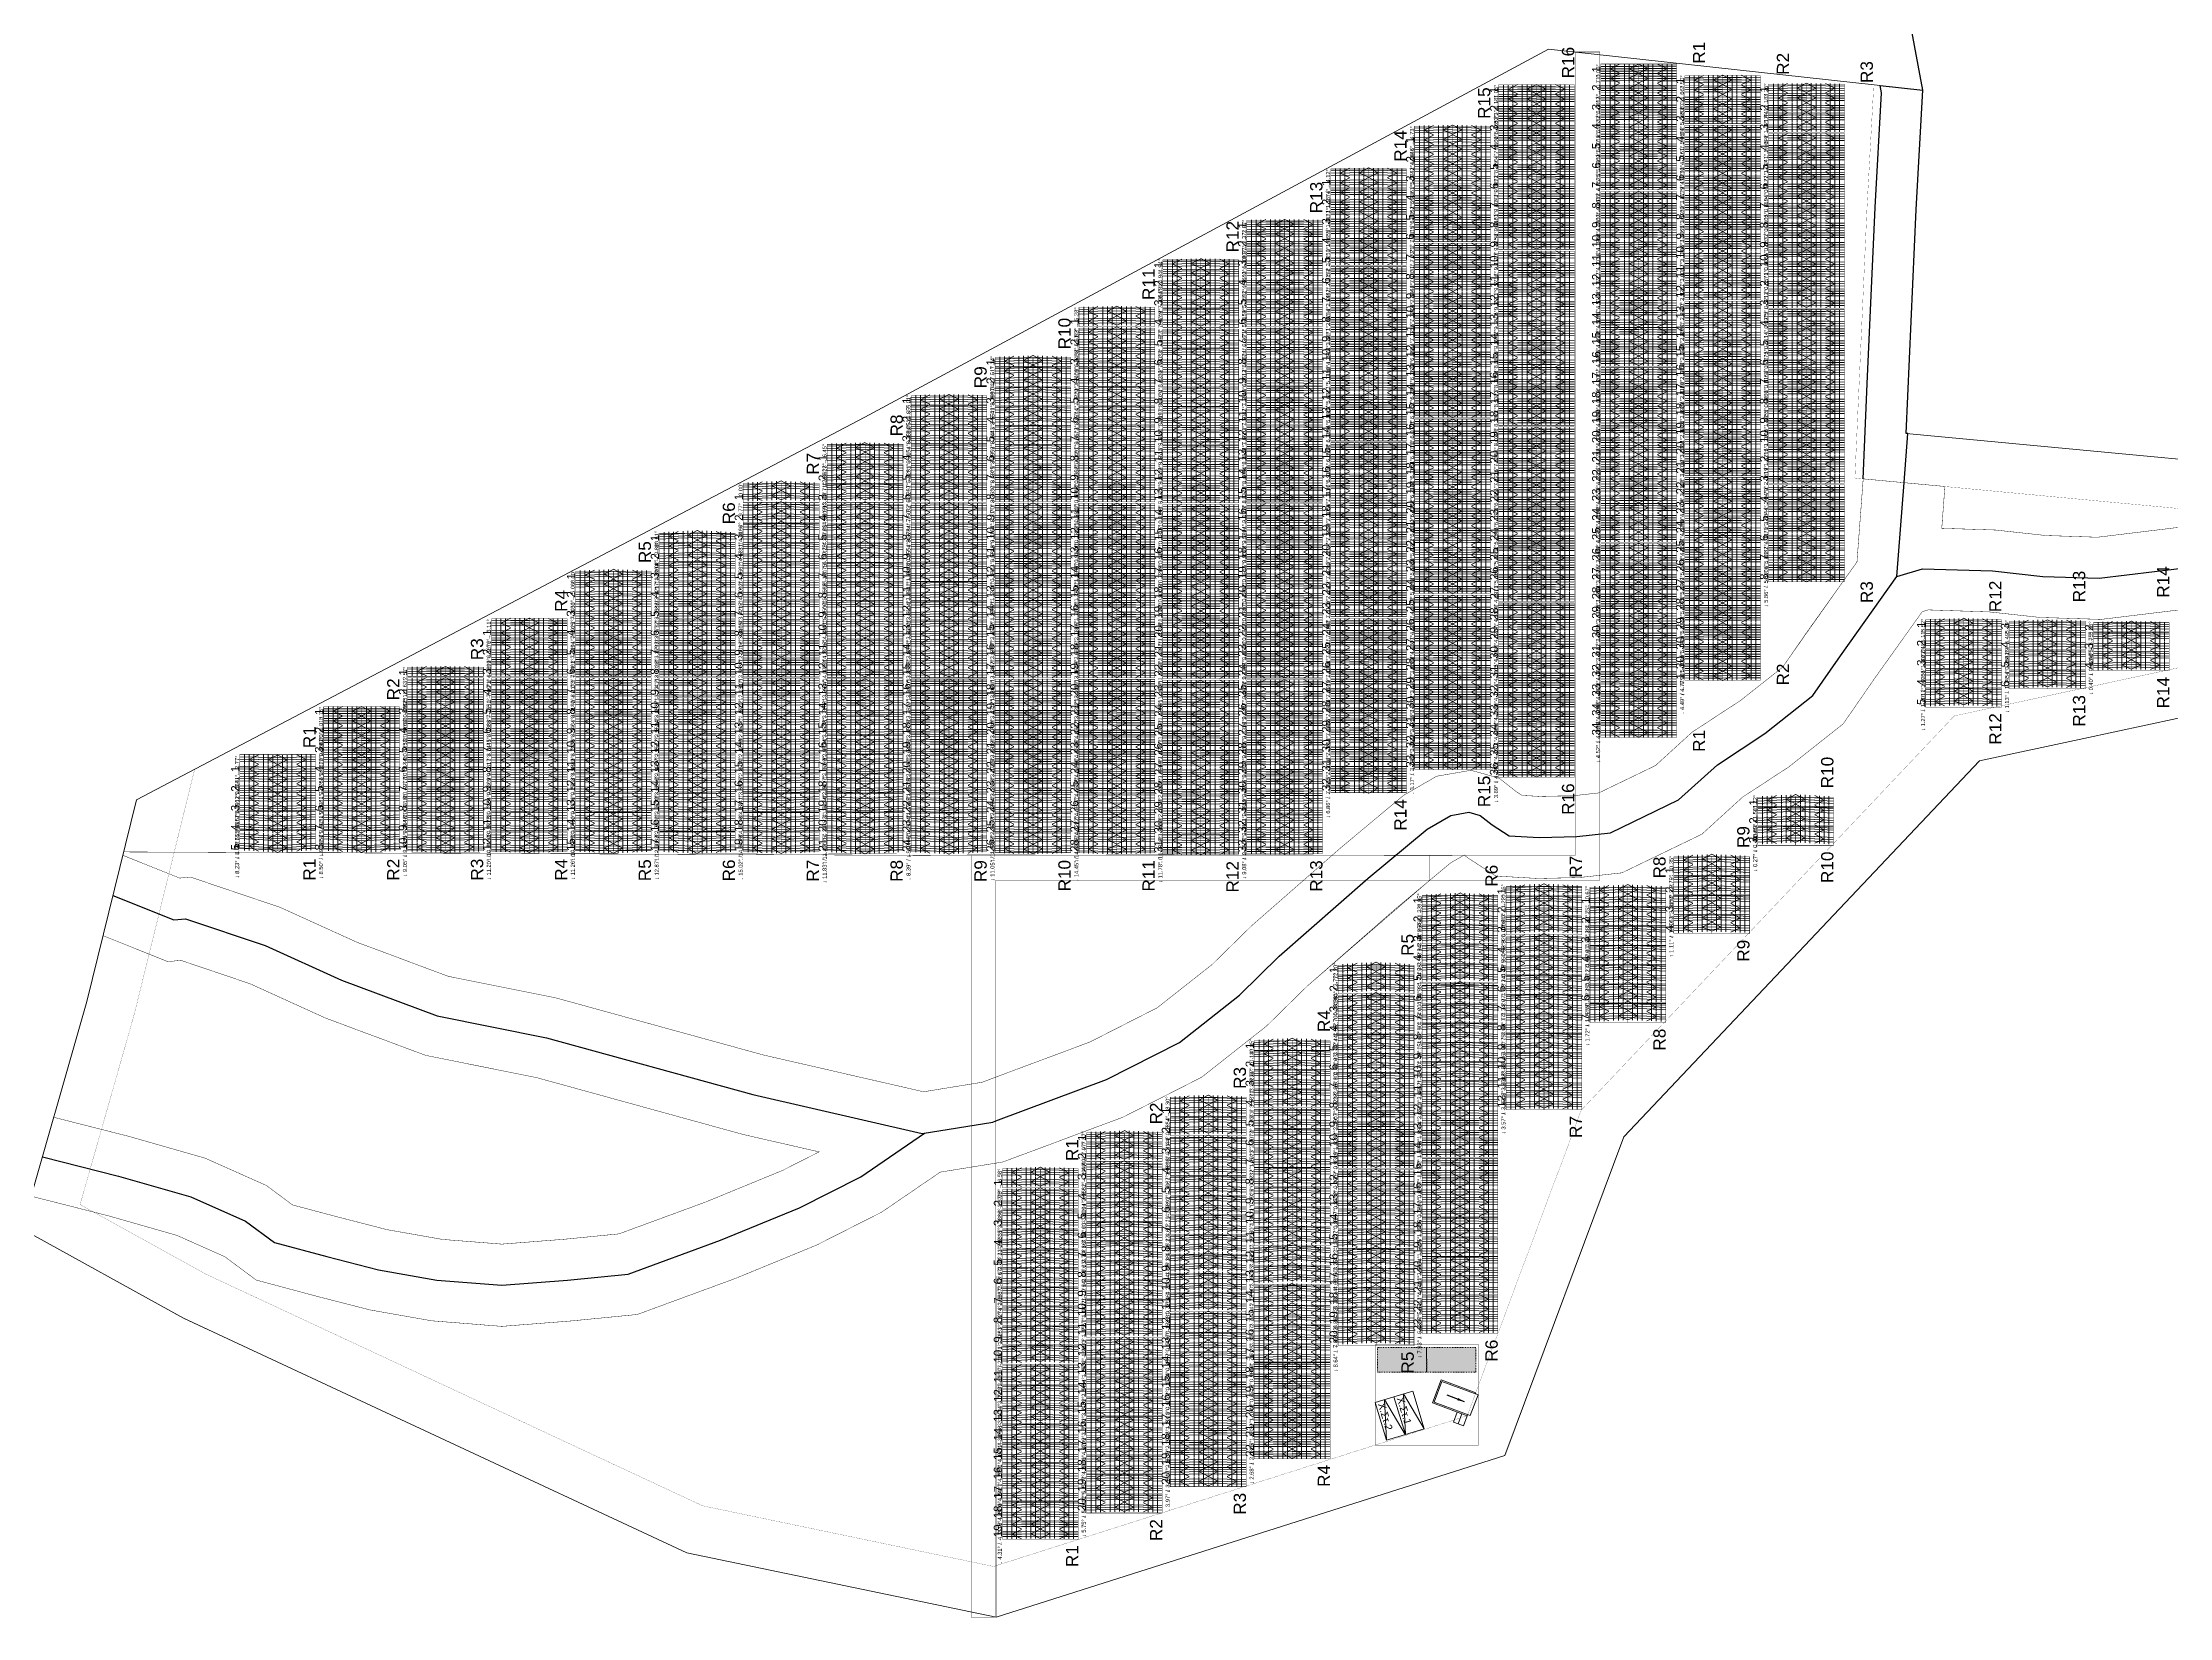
# Model space of a CAD drawing. Header units: metres. Extents: x -147 to 329, y -96 to 162.
# Drawn here: x -144.9 to 114.4, y -95.6 to 96.4 of the extents above; entities that cross this region are included whole.
import ezdxf

# ---------------------------------------------------------------- set-up
doc = ezdxf.new("R2010")
doc.units = ezdxf.units.M
doc.linetypes.add('HIDDEN', pattern=[9.525, 6.35, -3.175])
doc.layers.add('-Αργάκι', color=140, linetype='Continuous')
for name, color, linetype, lineweight in [('Development Boundary', 255, 'Continuous', 9), ('Layout Boundary', 5, 'Continuous', 9), ('Plot Boundary', 2, 'Continuous', 9), ('Solar Exclusion Boundary', 1, 'Continuous', 9), ('Solar Modules Arrow', 4, 'Continuous', 9), ('Solar Modules Color Grading', 7, 'Continuous', 9), ('Solar Modules East', 5, 'Continuous', 9), ('Solar Modules West', 5, 'Continuous', 9), ('Solar Numbering Racks', 7, 'Continuous', 9), ('Solar Numbering Rows', 7, 'Continuous', 9), ('Solar Numbering Slope', 7, 'Continuous', 9), ('Solar Racks', 9, 'Continuous', 9), ('Solar Racks EW 645W - 15deg - 2col', 136, 'Continuous', 9), ('Solar Racks EW 645W- 15deg - 1col', 136, 'Continuous', 9)]:
    doc.layers.add(name, color=color, linetype=linetype, lineweight=lineweight)
doc.styles.add('arial', font='arial.ttf')
doc.styles.get("Standard").update_dxf_attribs({"font": 'arial.ttf'})
doc.styles.add('Virtuosolar_Numbering', font='arial.ttf', dxfattribs={"height": 0.002})
doc.dimstyles.get("Standard").update_dxf_attribs({"dimtxt": 0.18, "dimasz": 0.18, "dimexe": 0.18, "dimexo": 0.0625, "dimgap": 0.09, "dimtad": 0, "dimtih": 1, "dimtoh": 1, "dimdec": 4, "dimzin": 0, "dimdsep": 46, "dimtxsty": 'Standard', "dimcen": 0.09, "dimadec": 0, "dimazin": 0, "dimtfac": 1, "dimtdec": 4, "dimtofl": 0, "dimtmove": 0, "dimatfit": 3, "dimfxl": 1, "dimtolj": 1, "dimtzin": 0, "dimarcsym": 0})

msp = doc.modelspace()

# ---------------------------------------------------------------- texts
at = {"color": 0, "linetype": 'Continuous', "style": 'arial'}
for s, p in [('X.Στ.2', (17.89, -69.6)), ('X.Στ.1', (20.19, -68.9))]:
    msp.add_text(s, height=0.883, rotation=286.761, dxfattribs=at).set_placement(p)
at = {"layer": 'Solar Numbering Racks', "char_height": 1, "attachment_point": 7, "rotation": 90, "style": 'Virtuosolar_Numbering'}
for s, insert in [('1', (45.02, 92.8)), ('1', (32.57, 90.27)), ('2', (45.02, 90.54)), ('1', (55.26, 91.38)), ('1', (65.49, 90.36)), ('2', (32.57, 88.04)), ('3', (45.02, 88.18)), ('2', (55.26, 89.14)), ('2', (65.49, 88.12)), ('3', (32.57, 85.67)), ('4', (45.02, 85.81)), ('3', (55.26, 86.78)), ('3', (65.49, 85.76)), ('1', (22.34, 84.17)), ('4', (32.57, 83.29)), ('5', (45.02, 83.43)), ('4', (55.26, 84.27)), ('4', (65.49, 83.25)), ('2', (22.34, 81.82)), ('5', (32.57, 80.93)), ('6', (45.02, 81.07)), ('5', (55.26, 81.91)), ('5', (65.49, 80.88)), ('1', (12.1, 78.95)), ('3', (22.34, 79.45)), ('4', (22.34, 77.12)), ('6', (32.57, 78.56)), ('7', (45.02, 78.7)), ('6', (55.26, 79.54)), ('7', (55.26, 77.18)), ('6', (65.49, 78.52)), ('2', (12.1, 76.61)), ('5', (22.34, 74.75)), ('7', (32.57, 76.19)), ('8', (45.02, 76.19)), ('8', (55.26, 74.81)), ('7', (65.49, 76.15)), ('1', (1.87, 73.77)), ('3', (12.1, 74.25)), ('4', (12.1, 71.89)), ('6', (22.34, 72.39)), ('8', (32.57, 73.82)), ('9', (45.02, 73.83)), ('10', (45.02, 71.45)), ('9', (55.26, 72.43)), ('8', (65.49, 73.79)), ('2', (1.87, 71.53)), ('5', (12.1, 69.53)), ('7', (22.34, 69.89)), ('9', (32.57, 71.45)), ('10', (32.57, 68.91)), ('11', (45.02, 69.07)), ('10', (55.26, 70.06)), ('9', (65.49, 71.41)), ('10', (65.49, 69.04)), ('1', (-8.36, 68.92)), ('3', (1.87, 69.17)), ('4', (1.87, 66.79)), ('6', (12.1, 67.02)), ('8', (22.34, 67.52)), ('11', (32.57, 66.54)), ('12', (45.02, 66.69)), ('11', (55.26, 67.69)), ('3', (-8.36, 64.31)), ('2', (-8.36, 66.68)), ('5', (1.87, 64.42)), ('7', (12.1, 64.65)), ('9', (22.34, 65.15)), ('12', (32.57, 64.17)), ('13', (45.02, 64.32)), ('12', (55.26, 65.31)), ('3', (65.49, 64.3)), ('2', (65.49, 66.68)), ('1', (-18.59, 62.06)), ('4', (-8.36, 61.95)), ('6', (1.87, 62.04)), ('8', (12.1, 62.28)), ('10', (22.34, 62.78)), ('13', (32.57, 61.8)), ('14', (45.02, 61.96)), ('13', (55.26, 62.78)), ('4', (65.49, 61.79)), ('2', (-18.59, 59.54)), ('5', (-8.36, 59.43)), ('7', (1.87, 59.52)), ('9', (12.1, 59.92)), ('11', (22.34, 60.42)), ('14', (32.57, 59.44)), ('15', (45.02, 59.59)), ('14', (55.26, 60.41)), ('5', (65.49, 59.42)), ('1', (-28.82, 57.05)), ('3', (-18.59, 57.16)), ('6', (-8.36, 57.06)), ('8', (1.87, 57.16)), ('10', (12.1, 57.55)), ('13', (22.34, 55.68)), ('12', (22.34, 58.04)), ('15', (32.57, 57.07)), ('16', (45.02, 57.22)), ('16', (55.26, 55.68)), ('15', (55.26, 58.04)), ('6', (65.49, 57.06)), ('2', (-28.82, 54.8)), ('4', (-18.59, 54.79)), ('7', (-8.36, 54.7)), ('9', (1.87, 54.79)), ('11', (12.1, 55.18)), ('14', (22.34, 53.31)), ('16', (32.57, 54.71)), ('17', (45.02, 54.7)), ('17', (55.26, 53.32)), ('7', (65.49, 54.69)), ('1', (-39.06, 52.37)), ('3', (-28.82, 52.39)), ('5', (-18.59, 52.42)), ('8', (-8.36, 52.33)), ('10', (1.87, 52.44)), ('13', (12.1, 50.44)), ('12', (12.1, 52.8)), ('15', (22.34, 50.95)), ('17', (32.57, 52.35)), ('18', (45.02, 52.33)), ('18', (55.26, 50.96)), ('8', (65.49, 52.33)), ('2', (-39.06, 50.13)), ('4', (-28.82, 50.03)), ('6', (-18.59, 50.05)), ('9', (-8.36, 49.97)), ('11', (1.87, 50.07)), ('14', (12.1, 48.08)), ('16', (22.34, 48.43)), ('18', (32.57, 49.99)), ('19', (45.02, 49.96)), ('19', (55.26, 48.59)), ('9', (65.49, 49.97)), ('3', (-39.06, 47.77)), ('5', (-28.82, 47.71)), ('7', (-18.59, 47.71)), ('10', (-8.36, 47.61)), ('11', (-8.36, 45.24)), ('13', (1.87, 45.35)), ('12', (1.87, 47.71)), ('15', (12.1, 45.56)), ('17', (22.34, 46.06)), ('19', (32.57, 47.48)), ('20', (45.02, 47.59)), ('21', (45.02, 45.23)), ('20', (55.26, 46.22)), ('10', (65.49, 47.61)), ('1', (-49.29, 45.39)), ('4', (-39.06, 45.4)), ('6', (-28.82, 45.35)), ('8', (-18.59, 45.36)), ('12', (-8.36, 42.88)), ('14', (1.87, 42.98)), ('16', (12.1, 43.2)), ('18', (22.34, 43.69)), ('20', (32.57, 45.11)), ('21', (32.57, 42.74)), ('22', (45.02, 42.86)), ('21', (55.26, 43.86)), ('2', (65.49, 45.27)), ('2', (-49.29, 42.96)), ('5', (-39.06, 43.04)), ('7', (-28.82, 43.02)), ('9', (-18.59, 43.01)), ('10', (-18.59, 40.66)), ('13', (-8.36, 40.54)), ('15', (1.87, 40.64)), ('17', (12.1, 40.82)), ('19', (22.34, 41.32)), ('22', (32.57, 40.38)), ('23', (45.02, 40.49)), ('22', (55.26, 41.34)), ('3', (65.49, 42.89)), ('1', (-59.52, 40.62)), ('3', (-49.29, 40.59)), ('6', (-39.06, 40.64)), ('8', (-28.82, 40.67)), ('11', (-18.59, 38.15)), ('14', (-8.36, 38.03)), ('16', (1.87, 38.12)), ('18', (12.1, 38.46)), ('20', (22.34, 38.95)), ('23', (32.57, 38.01)), ('24', (45.02, 38.12)), ('23', (55.26, 38.96)), ('4', (65.49, 40.38)), ('1', (-69.75, 35.63)), ('3', (-59.52, 35.76)), ('2', (-59.52, 38.11)), ('5', (-49.29, 35.7)), ('4', (-49.29, 38.07)), ('8', (-39.06, 35.74)), ('7', (-39.06, 38.13)), ('9', (-28.82, 38.15)), ('10', (-28.82, 35.8)), ('12', (-18.59, 35.79)), ('15', (-8.36, 35.67)), ('17', (1.87, 35.75)), ('19', (12.1, 36.08)), ('21', (22.34, 36.58)), ('24', (32.57, 35.64)), ('25', (45.02, 35.76)), ('24', (55.26, 36.59)), ('6', (65.49, 35.64)), ('5', (65.49, 38.01)), ('2', (-69.75, 33.39)), ('4', (-59.52, 33.39)), ('6', (-49.29, 33.34)), ('9', (-39.06, 33.37)), ('11', (-28.82, 33.42)), ('13', (-18.59, 33.42)), ('16', (-8.36, 33.31)), ('18', (1.87, 33.37)), ('20', (12.1, 33.71)), ('22', (22.34, 34.21)), ('25', (32.57, 33.27)), ('26', (45.02, 33.24)), ('25', (55.26, 34.22)), ('7', (65.49, 33.28)), ('1', (-79.98, 30.96)), ('3', (-69.75, 31.07)), ('5', (-59.52, 31.05)), ('7', (-49.29, 31)), ('10', (-39.06, 31)), ('12', (-28.82, 31.05)), ('14', (-18.59, 31.05)), ('17', (-8.36, 30.93)), ('19', (1.87, 31.01)), ('21', (12.1, 31.35)), ('23', (22.34, 31.85)), ('26', (32.57, 30.9)), ('27', (45.02, 30.88)), ('26', (55.26, 31.87)), ('8', (65.49, 30.91)), ('2', (-79.98, 28.76)), ('4', (-69.75, 28.75)), ('6', (-59.52, 28.71)), ('8', (-49.29, 28.66)), ('11', (-39.06, 28.64)), ('13', (-28.82, 28.69)), ('15', (-18.59, 28.69)), ('18', (-8.36, 28.56)), ('20', (1.87, 28.64)), ('22', (12.1, 28.99)), ('24', (22.34, 29.48)), ('27', (32.57, 28.52)), ('28', (45.02, 28.53)), ('28', (55.26, 27.15)), ('27', (55.26, 29.51)), ('3', (-79.98, 26.42)), ('5', (-69.75, 26.4)), ('7', (-59.52, 26.36)), ('9', (-49.29, 26.3)), ('12', (-39.06, 26.28)), ('14', (-28.82, 26.3)), ('16', (-18.59, 26.32)), ('19', (-8.36, 26.19)), ('21', (1.87, 26.27)), ('23', (12.1, 26.62)), ('25', (22.34, 26.97)), ('26', (22.34, 24.6)), ('28', (32.57, 26)), ('29', (45.02, 26.16)), ('29', (55.26, 24.78)), ('1', (-90.22, 24.08)), ('4', (-79.98, 24.07)), ('6', (-69.75, 24.06)), ('8', (-59.52, 24.01)), ('10', (-49.29, 23.96)), ('13', (-39.06, 23.93)), ('15', (-28.82, 23.95)), ('17', (-18.59, 23.95)), ('20', (-8.36, 23.83)), ('22', (1.87, 23.91)), ('24', (12.1, 24.11)), ('27', (22.34, 22.23)), ('29', (32.57, 23.63)), ('30', (45.02, 23.8)), ('30', (55.26, 22.42)), ('2', (84.64, 22.8)), ('1', (84.64, 25.04)), ('3', (94.87, 24.87)), ('4', (94.87, 22.63)), ('2', (105.1, 24.7)), ('2', (-90.22, 21.72)), ('5', (-79.98, 21.73)), ('7', (-69.75, 21.7)), ('9', (-59.52, 21.66)), ('10', (-59.52, 19.3)), ('12', (-49.29, 19.27)), ('11', (-49.29, 21.61)), ('14', (-39.06, 21.58)), ('16', (-28.82, 21.57)), ('18', (-18.59, 21.58)), ('21', (-8.36, 21.46)), ('23', (1.87, 21.54)), ('25', (12.1, 21.74)), ('26', (12.1, 19.37)), ('28', (22.34, 19.86)), ('30', (32.57, 21.27)), ('31', (45.02, 21.43)), ('30', (55.26, 20.04)), ('3', (84.64, 20.41)), ('5', (94.87, 20.24)), ('3', (105.1, 22.45)), ('4', (105.1, 20.07)), ('1', (-100.45, 19.26)), ('3', (-90.22, 19.36)), ('6', (-79.98, 19.37)), ('8', (-69.75, 19.35)), ('11', (-59.52, 16.8)), ('13', (-49.29, 16.78)), ('16', (-39.06, 16.74)), ('15', (-39.06, 19.23)), ('18', (-28.82, 16.7)), ('17', (-28.82, 19.21)), ('19', (-18.59, 19.2)), ('20', (-18.59, 16.7)), ('22', (-8.36, 19.1)), ('24', (1.87, 19.17)), ('27', (12.1, 17)), ('29', (22.34, 17.49)), ('31', (32.57, 18.9)), ('32', (45.02, 19.06)), ('33', (45.02, 16.69)), ('1', (55.26, 18.77)), ('4', (84.64, 18.03)), ('6', (94.87, 17.86)), ('2', (-100.45, 16.88)), ('4', (-90.22, 16.87)), ('7', (-79.98, 16.85)), ('9', (-69.75, 16.82)), ('10', (-69.75, 14.45)), ('12', (-59.52, 14.42)), ('14', (-49.29, 14.39)), ('17', (-39.06, 14.39)), ('19', (-28.82, 14.35)), ('21', (-18.59, 14.33)), ('23', (-8.36, 16.58)), ('24', (-8.36, 14.21)), ('25', (1.87, 16.65)), ('26', (1.87, 14.28)), ('28', (12.1, 14.63)), ('30', (22.34, 15.13)), ('32', (32.57, 16.54)), ('33', (32.57, 14.17)), ('34', (45.02, 14.32)), ('5', (84.64, 15.65)), ('1', (-110.68, 14.43)), ('3', (-100.45, 14.53)), ('5', (-90.22, 14.51)), ('8', (-79.98, 14.47)), ('11', (-69.75, 12.07)), ('13', (-59.52, 12.04)), ('15', (-49.29, 12.01)), ('18', (-39.06, 12.01)), ('20', (-28.82, 11.99)), ('22', (-18.59, 11.97)), ('25', (-8.36, 11.84)), ('27', (1.87, 11.91)), ('29', (12.1, 12.26)), ('31', (22.34, 12.76)), ('34', (32.57, 11.81)), ('34', (45.02, 11.94)), ('3', (-110.68, 9.82)), ('2', (-110.68, 12.2)), ('5', (-100.45, 9.8)), ('4', (-100.45, 12.17)), ('6', (-90.22, 12.14)), ('7', (-90.22, 9.77)), ('9', (-79.98, 12.1)), ('10', (-79.98, 9.72)), ('12', (-69.75, 9.7)), ('14', (-59.52, 9.67)), ('16', (-49.29, 9.63)), ('19', (-39.06, 9.64)), ('21', (-28.82, 9.63)), ('23', (-18.59, 9.6)), ('26', (-8.36, 9.47)), ('28', (1.87, 9.54)), ('30', (12.1, 9.89)), ('32', (22.34, 10.39)), ('35', (32.57, 9.44)), ('1', (-120.91, 7.46)), ('4', (-110.68, 7.44)), ('6', (-100.45, 7.42)), ('8', (-90.22, 7.39)), ('11', (-79.98, 7.35)), ('13', (-69.75, 7.33)), ('15', (-59.52, 7.29)), ('17', (-49.29, 7.25)), ('20', (-39.06, 7.26)), ('22', (-28.82, 7.25)), ('24', (-18.59, 7.22)), ('27', (-8.36, 7.1)), ('29', (1.87, 7.17)), ('31', (12.1, 7.52)), ('33', (22.34, 8.02)), ('36', (32.57, 7.07)), ('2', (-120.91, 5.07)), ('5', (-110.68, 5.05)), ('7', (-100.45, 5.04)), ('9', (-90.22, 5.02)), ('12', (-79.98, 4.97)), ('14', (-69.75, 4.94)), ('16', (-59.52, 4.91)), ('18', (-49.29, 4.88)), ('21', (-39.06, 4.87)), ('23', (-28.82, 4.87)), ('25', (-18.59, 4.85)), ('28', (-8.36, 4.73)), ('30', (1.87, 4.8)), ('32', (12.1, 5.15)), ('3', (-120.91, 2.7)), ('6', (-110.68, 2.68)), ('8', (-100.45, 2.67)), ('10', (-90.22, 2.65)), ('13', (-79.98, 2.6)), ('15', (-69.75, 2.57)), ('17', (-59.52, 2.54)), ('19', (-49.29, 2.5)), ('22', (-39.06, 2.5)), ('24', (-28.82, 2.49)), ('26', (-18.59, 2.47)), ('29', (-8.36, 2.35)), ('31', (1.87, 2.43)), ('1', (64.17, 3.4)), ('4', (-120.91, 0.31)), ('7', (-110.68, 0.3)), ('9', (-100.45, 0.29)), ('11', (-90.22, 0.26)), ('14', (-79.98, 0.23)), ('16', (-69.75, 0.19)), ('18', (-59.52, 0.17)), ('20', (-49.29, 0.14)), ('23', (-39.06, 0.12)), ('25', (-28.82, 0.11)), ('27', (-18.59, 0.1)), ('30', (-8.36, -0.02)), ('32', (1.87, 0.06)), ('2', (64.17, 1.17)), ('5', (-120.91, -2.07)), ('8', (-110.68, -2.08)), ('10', (-100.45, -2.08)), ('12', (-90.22, -2.11)), ('15', (-79.98, -2.15)), ('17', (-69.75, -2.18)), ('19', (-59.52, -2.2)), ('21', (-49.29, -2.23)), ('24', (-39.06, -2.26)), ('26', (-28.82, -2.25)), ('28', (-18.59, -2.27)), ('31', (-8.36, -2.38)), ('33', (1.87, -2.3)), ('3', (64.17, -1.2)), ('1', (53.94, -4.9)), ('1', (33.48, -7.47)), ('2', (53.94, -7.26)), ('2', (23.24, -10.83)), ('1', (23.24, -8.57)), ('2', (33.48, -9.72)), ('2', (43.71, -10.99)), ('1', (43.71, -8.62)), ('3', (53.94, -9.61)), ('3', (23.24, -13.21)), ('3', (33.48, -12.11)), ('3', (43.71, -13.36)), ('4', (53.94, -11.98)), ('4', (23.24, -15.6)), ('4', (33.48, -14.63)), ('4', (43.71, -15.72)), ('1', (13.01, -17.05)), ('5', (23.24, -17.98)), ('5', (33.48, -17)), ('5', (43.71, -18.08)), ('2', (13.01, -19.3)), ('6', (23.24, -20.5)), ('6', (33.48, -19.37)), ('6', (43.71, -20.44)), ('3', (13.01, -21.83)), ('7', (23.24, -22.86)), ('7', (33.48, -21.74)), ('7', (43.71, -22.81)), ('1', (2.78, -26.29)), ('5', (13.01, -26.55)), ('4', (13.01, -24.19)), ('8', (23.24, -25.21)), ('8', (33.48, -24.09)), ('9', (33.48, -26.44)), ('2', (2.78, -28.53)), ('6', (13.01, -28.91)), ('9', (23.24, -27.56)), ('10', (23.24, -29.89)), ('10', (33.48, -28.79)), ('3', (2.78, -30.87)), ('7', (13.01, -31.2)), ('11', (23.24, -32.19)), ('11', (33.48, -31.12)), ('1', (-7.45, -34.23)), ('4', (2.78, -33.23)), ('8', (13.01, -33.54)), ('12', (23.24, -34.53)), ('12', (33.48, -33.47)), ('2', (-7.45, -36.6)), ('5', (2.78, -35.72)), ('9', (13.01, -35.86)), ('13', (23.24, -36.87)), ('1', (-17.68, -37.5)), ('3', (-7.45, -39.12)), ('6', (2.78, -38.1)), ('10', (13.01, -38.22)), ('14', (23.24, -39.24)), ('2', (-17.68, -39.75)), ('4', (-7.45, -41.49)), ('7', (2.78, -40.46)), ('11', (13.01, -40.59)), ('15', (23.24, -41.76)), ('1', (-27.92, -42.98)), ('3', (-17.68, -42.27)), ('4', (-17.68, -44.65)), ('5', (-7.45, -43.87)), ('8', (2.78, -42.83)), ('13', (13.01, -45.52)), ('12', (13.01, -43.12)), ('16', (23.24, -44.15)), ('2', (-27.92, -45.5)), ('5', (-17.68, -47.05)), ('6', (-7.45, -46.26)), ('9', (2.78, -45.21)), ('10', (2.78, -47.64)), ('14', (13.01, -47.93)), ('17', (23.24, -46.54)), ('3', (-27.92, -47.9)), ('6', (-17.68, -49.41)), ('7', (-7.45, -48.64)), ('11', (2.78, -50.03)), ('15', (13.01, -50.35)), ('18', (23.24, -48.9)), ('4', (-27.92, -50.32)), ('7', (-17.68, -51.84)), ('8', (-7.45, -51.05)), ('12', (2.78, -52.47)), ('16', (13.01, -52.77)), ('19', (23.24, -51.33)), ('6', (-27.92, -55)), ('5', (-27.92, -52.72)), ('8', (-17.68, -54.19)), ('9', (-7.45, -53.44)), ('10', (-7.45, -55.74)), ('13', (2.78, -54.82)), ('17', (13.01, -55.1)), ('20', (23.24, -53.68)), ('7', (-27.92, -57.37)), ('9', (-17.68, -56.5)), ('11', (-7.45, -58.09)), ('14', (2.78, -57.29)), ('18', (13.01, -57.48)), ('21', (23.24, -56.03)), ('22', (23.24, -58.41)), ('8', (-27.92, -59.74)), ('10', (-17.68, -58.86)), ('12', (-7.45, -60.57)), ('15', (2.78, -59.63)), ('19', (13.01, -59.84)), ('23', (23.24, -60.75)), ('9', (-27.92, -62.12)), ('11', (-17.68, -61.2)), ('13', (-7.45, -62.94)), ('16', (2.78, -61.99)), ('20', (13.01, -62.2)), ('10', (-27.92, -64.53)), ('13', (-17.68, -66.05)), ('12', (-17.68, -63.76)), ('14', (-7.45, -65.26)), ('17', (2.78, -64.3)), ('11', (-27.92, -66.98)), ('14', (-17.68, -68.43)), ('15', (-7.45, -67.59)), ('18', (2.78, -66.56)), ('12', (-27.92, -69.34)), ('15', (-17.68, -70.81)), ('16', (-7.45, -69.96)), ('19', (2.78, -68.94)), ('20', (2.78, -71.31)), ('13', (-27.92, -71.78)), ('14', (-27.92, -74.06)), ('16', (-17.68, -73.19)), ('17', (-7.45, -72.33)), ('21', (2.78, -73.66)), ('15', (-27.92, -76.43)), ('17', (-17.68, -75.52)), ('18', (-7.45, -74.71)), ('22', (2.78, -76.05)), ('16', (-27.92, -78.79)), ('18', (-17.68, -77.89)), ('19', (-7.45, -77.08)), ('17', (-27.92, -81.15)), ('19', (-17.68, -80.26)), ('20', (-7.45, -79.44)), ('18', (-27.92, -83.53)), ('20', (-17.68, -82.64)), ('19', (-27.92, -85.83))]:
    msp.add_mtext(s, dxfattribs=dict(at, insert=insert))
at = {"layer": 'Solar Numbering Rows', "char_height": 1.5, "rotation": 90, "style": 'Virtuosolar_Numbering'}
for s, insert, attachment_point in [('R1', (57.8, 93.87), 7), ('R16', (41.86, 92.07), 7), ('R2', (68.04, 92.5), 7), ('R3', (78.27, 91.5), 7), ('R15', (31.62, 87.13), 7), ('R14', (21.39, 81.9), 7), ('R13', (11.16, 75.62), 7), ('R12', (0.93, 70.84), 7), ('R11', (-9.3, 65.04), 7), ('R10', (-19.54, 59.02), 7), ('R9', (-29.77, 54.28), 7), ('R8', (-40, 48.4), 7), ('R7', (-50.23, 43.72), 7), ('R6', (-60.46, 37.69), 7), ('R5', (-70.7, 32.95), 7), ('R13', (104.16, 28.18), 7), ('R14', (114.39, 28.74), 7), ('R4', (-80.93, 27.01), 7), ('R3', (78.27, 30.75), 9), ('R12', (93.93, 26.97), 7), ('R3', (-91.16, 21.11), 7), ('R2', (-101.39, 16.22), 7), ('R2', (68.04, 20.71), 9), ('R14', (114.39, 19.07), 9), ('R13', (104.16, 16.86), 9), ('R12', (93.93, 14.65), 9), ('R1', (-111.62, 10.38), 7), ('R1', (57.8, 12.61), 9), ('R10', (73.46, 5.49), 7), ('R15', (31.62, 7.03), 9), ('R16', (41.86, 6.09), 9), ('R14', (21.39, 4.17), 9), ('R9', (63.23, -1.79), 7), ('R10', (73.46, -2.22), 9), ('R1', (-111.62, -3.09), 9), ('R2', (-101.39, -3.1), 9), ('R3', (-91.16, -3.09), 9), ('R4', (-80.93, -3.11), 9), ('R5', (-70.7, -3.16), 9), ('R6', (-60.46, -3.19), 9), ('R7', (-50.23, -3.21), 9), ('R8', (-40, -3.24), 9), ('R9', (-29.77, -3.27), 9), ('R10', (-19.54, -3.25), 9), ('R11', (-9.3, -3.26), 9), ('R12', (0.93, -3.38), 9), ('R13', (11.16, -3.29), 9), ('R6', (32.53, -6.52), 7), ('R7', (42.77, -5.41), 7), ('R8', (53, -5.51), 7), ('R5', (22.3, -14.95), 7), ('R9', (63.23, -12.98), 9), ('R4', (12.07, -24.24), 7), ('R8', (53, -23.82), 9), ('R3', (1.84, -31.17), 7), ('R2', (-8.39, -35.51), 7), ('R7', (42.77, -34.47), 9), ('R1', (-18.63, -39.97), 7), ('R6', (32.53, -61.75), 9), ('R5', (22.3, -63.21), 9), ('R4', (12.07, -77.03), 9), ('R3', (1.84, -80.43), 9), ('R2', (-8.39, -83.64), 9), ('R1', (-18.63, -86.82), 9)]:
    msp.add_mtext(s, dxfattribs=dict(at, insert=insert, attachment_point=attachment_point))
at = {"layer": 'Solar Numbering Slope', "char_height": 0.5, "attachment_point": 7, "rotation": 90, "style": 'Virtuosolar_Numbering'}
for s, insert in [('0.00°', (45.02, 92.15)), ('↓ 5.73° / → 1.06°', (32.57, 86.01)), ('↓ 6.60° / → 0.71°', (45.02, 87.22)), ('↓ 5.67° / → 2.50°', (55.26, 87.15)), ('↓ 5.54° / → 1.66°', (55.26, 85.84)), ('↓ 1.44° / → 3.26°', (65.49, 86.16)), ('↓ 6.66° / ← 0.18°', (32.57, 84.7)), ('↓ 6.35° / ← 1.13°', (45.02, 84.86)), ('↓ 5.05° / → 1.33°', (55.26, 83.47)), ('↓ 1.32° / → 2.18°', (65.49, 84.84)), ('↓ 4.94° / → 4.73°', (22.34, 80.94)), ('↓ 7.55° / ← 0.32°', (32.57, 82.33)), ('↓ 6.00° / ← 1.32°', (45.02, 82.5)), ('↓ 4.71° / → 0.64°', (55.26, 80.95)), ('↓ 1.16° / → 2.17°', (65.49, 82.47)), ('↓ 5.52° / → 3.46°', (22.34, 78.56)), ('↓ 8.45° / ← 1.00°', (32.57, 79.98)), ('↓ 5.39° / ← 2.10°', (45.02, 80.14)), ('↓ 4.85° / ← 2.00°', (45.02, 77.77)), ('↓ 4.37° / → 0.61°', (55.26, 78.58)), ('↓ 1.02° / → 1.54°', (65.49, 79.95)), ('↓ 1.76° / → 4.12°', (12.1, 75.71)), ('↓ 6.23° / → 3.42°', (22.34, 76.2)), ('↓ 9.32° / ← 1.04°', (32.57, 77.61)), ('↓ 9.80° / ← 1.22°', (32.57, 75.25)), ('↓ 4.46° / ← 1.25°', (45.02, 75.39)), ('↓ 3.87° / → 0.30°', (55.26, 76.21)), ('↓ 0.91° / → 1.41°', (65.49, 77.58)), ('↓ 0.81° / → 1.22°', (65.49, 75.21)), ('↓ 1.81° / → 2.74°', (12.1, 73.33)), ('↓ 6.80° / → 1.61°', (22.34, 73.81)), ('↓ 9.81° / ← 0.93°', (32.57, 72.87)), ('↓ 4.18° / ← 0.06°', (45.02, 72.85)), ('↓ 3.59° / → 0.29°', (55.26, 73.84)), ('↓ 0.71° / → 0.94°', (65.49, 72.84)), ('↓ 1.86° / → 2.21°', (12.1, 70.96)), ('↓ 7.43° / → 1.52°', (22.34, 71.45)), ('↓ 9.81° / ← 0.81°', (32.57, 70.5)), ('↓ 4.19° / → 0.03°', (45.02, 70.48)), ('↓ 3.30° / → 0.30°', (55.26, 71.47)), ('↓ 0.66° / → 1.05°', (65.49, 70.47)), ('↓ 3.97° / → 2.87°', (1.87, 69.55)), ('↓ 4.30° / → 2.37°', (1.87, 68.25)), ('↓ 2.02° / → 1.55°', (12.1, 68.59)), ('↓ 7.77° / → 1.15°', (22.34, 69.08)), ('↓ 9.71° / → 0.58°', (32.57, 68.12)), ('↓ 4.27° / → 0.80°', (45.02, 68.12)), ('↓ 3.13° / → 0.65°', (55.26, 69.11)), ('↓ 0.60° / → 1.32°', (65.49, 68.1)), ('↓ 4.74° / → 1.97°', (1.87, 65.88)), ('↓ 2.31° / → 1.10°', (12.1, 66.22)), ('↓ 7.78° / → 0.21°', (22.34, 66.55)), ('↓ 9.57° / → 1.70°', (32.57, 65.62)), ('↓ 4.37° / → 1.30°', (45.02, 65.76)), ('↓ 3.00° / → 0.96°', (55.26, 66.74)), ('↓ 0.55° / → 1.65°', (65.49, 65.74)), ('↓ 6.78° / → 4.94°', (-8.36, 64.76)), ('↓ 7.23° / → 4.94°', (-8.36, 63.46)), ('↓ 5.34° / → 2.40°', (1.87, 63.51)), ('↓ 2.54° / → 0.59°', (12.1, 63.7)), ('↓ 7.69° / ← 0.31°', (22.34, 64.19)), ('↓ 9.37° / → 2.16°', (32.57, 63.25)), ('↓ 4.51° / → 1.77°', (45.02, 63.39)), ('↓ 2.92° / → 1.37°', (55.26, 64.38)), ('↓ 0.52° / → 1.71°', (65.49, 63.38)), ('↓ 7.47° / → 4.64°', (-8.36, 61.09)), ('↓ 5.91° / → 2.92°', (1.87, 61.15)), ('↓ 2.97° / → 0.82°', (12.1, 61.33)), ('↓ 7.34° / ← 0.48°', (22.34, 61.82)), ('↓ 9.16° / → 2.11°', (32.57, 60.88)), ('↓ 4.51° / → 1.90°', (45.02, 61.03)), ('↓ 2.87° / → 1.81°', (55.26, 62.01)), ('↓ 0.52° / → 2.12°', (65.49, 61.01)), ('↓ 6.61° / → 5.28°', (-18.59, 58.85)), ('↓ 7.69° / → 4.49°', (-8.36, 58.72)), ('↓ 6.26° / → 3.59°', (1.87, 58.79)), ('↓ 3.68° / → 0.94°', (12.1, 58.96)), ('↓ 7.12° / ← 0.74°', (22.34, 59.46)), ('↓ 6.86° / ← 0.36°', (22.34, 57.08)), ('↓ 9.02° / → 2.15°', (32.57, 58.51)), ('↓ 4.46° / → 1.77°', (45.02, 58.66)), ('↓ 2.80° / → 2.40°', (55.26, 59.5)), ('↓ 2.79° / → 2.51°', (55.26, 57.13)), ('↓ 0.61° / → 2.05°', (65.49, 58.5)), ('↓ 6.84° / → 5.53°', (-18.59, 56.33)), ('↓ 7.90° / → 4.37°', (-8.36, 56.2)), ('↓ 6.65° / → 3.71°', (1.87, 56.27)), ('↓ 4.29° / → 0.71°', (12.1, 56.59)), ('↓ 6.36° / ← 0.84°', (22.34, 54.72)), ('↓ 8.86° / → 2.02°', (32.57, 56.15)), ('↓ 4.34° / → 1.91°', (45.02, 56.29)), ('↓ 2.78° / → 2.48°', (55.26, 54.76)), ('↓ 0.72° / → 2.14°', (65.49, 56.13)), ('↓ 9.04° / → 7.14°', (-28.82, 52.94)), ('↓ 7.24° / → 5.98°', (-18.59, 53.96)), ('↓ 8.13° / → 4.33°', (-8.36, 53.83)), ('↓ 6.85° / → 3.24°', (1.87, 53.9)), ('↓ 5.11° / → 0.75°', (12.1, 54.22)), ('↓ 5.63° / → 0.90°', (12.1, 51.86)), ('↓ 6.28° / ← 0.33°', (22.34, 52.35)), ('↓ 8.76° / → 1.68°', (32.57, 53.77)), ('↓ 4.20° / → 1.86°', (45.02, 53.92)), ('↓ 2.81° / → 2.05°', (55.26, 52.39)), ('↓ 0.81° / → 1.75°', (65.49, 53.76)), ('↓ 8.79° / → 7.51°', (-28.82, 51.63)), ('↓ 8.55° / → 9.97°', (-28.82, 49.28)), ('↓ 7.72° / → 6.09°', (-18.59, 51.6)), ('↓ 8.67° / → 6.20°', (-18.59, 49.23)), ('↓ 8.50° / → 4.30°', (-8.36, 51.46)), ('↓ 7.18° / → 3.13°', (1.87, 51.53)), ('↓ 6.08° / → 1.21°', (12.1, 49.49)), ('↓ 6.19° / ← 0.07°', (22.34, 49.97)), ('↓ 8.53° / → 1.50°', (32.57, 51.41)), ('↓ 4.07° / → 1.81°', (45.02, 51.4)), ('↓ 2.89° / → 1.80°', (55.26, 50.02)), ('↓ 0.92° / → 1.68°', (65.49, 51.39)), ('↓ 9.05° / → 5.01°', (-39.06, 48.21)), ('↓ 8.25° / → 4.85°', (-39.06, 46.9)), ('↓ 8.44° / → 9.41°', (-28.82, 46.91)), ('↓ 9.55° / → 6.44°', (-18.59, 46.86)), ('↓ 8.91° / → 4.20°', (-8.36, 49.09)), ('↓ 9.35° / → 3.97°', (-8.36, 46.72)), ('↓ 7.50° / → 2.45°', (1.87, 49.15)), ('↓ 7.86° / → 2.42°', (1.87, 46.79)), ('↓ 6.35° / → 1.07°', (12.1, 47.12)), ('↓ 6.01° / → 0.07°', (22.34, 47.6)), ('↓ 8.33° / → 1.23°', (32.57, 49.04)), ('↓ 8.03° / → 0.71°', (32.57, 46.66)), ('↓ 4.04° / → 1.79°', (45.02, 49.04)), ('↓ 4.12° / → 1.90°', (45.02, 46.67)), ('↓ 2.98° / → 1.33°', (55.26, 47.65)), ('↓ 1.03° / → 1.08°', (65.49, 49.02)), ('↓ 1.21° / → 0.55°', (65.49, 46.64)), ('↓ 6.31° / → 4.24°', (-39.06, 44.53)), ('↓ 8.49° / → 6.43°', (-28.82, 44.52)), ('↓ 10.04° / → 4.73°', (-18.59, 44.1)), ('↓ 9.65° / → 3.41°', (-8.36, 44.35)), ('↓ 8.21° / → 2.03°', (1.87, 44.42)), ('↓ 6.55° / → 0.54°', (12.1, 44.75)), ('↓ 6.10° / ← 0.27°', (22.34, 45.09)), ('↓ 7.63° / → 0.37°', (32.57, 44.14)), ('↓ 4.17° / → 1.95°', (45.02, 44.3)), ('↓ 3.21° / → 1.28°', (55.26, 45.28)), ('↓ 1.62° / ← 0.06°', (65.49, 44.27)), ('↓ 12.86° / → 6.45°', (-49.29, 41.81)), ('↓ 5.82° / → 4.54°', (-39.06, 42.16)), ('↓ 8.49° / → 5.59°', (-28.82, 42.15)), ('↓ 10.43° / → 3.91°', (-18.59, 41.72)), ('↓ 9.83° / → 3.15°', (-8.36, 41.98)), ('↓ 8.46° / → 1.42°', (1.87, 42.04)), ('↓ 6.91° / → 0.62°', (12.1, 42.23)), ('↓ 6.11° / ← 0.18°', (22.34, 42.72)), ('↓ 7.22° / → 0.45°', (32.57, 41.78)), ('↓ 4.22° / → 1.88°', (45.02, 41.93)), ('↓ 3.40° / → 1.31°', (55.26, 42.92)), ('↓ 2.06° / → 0.15°', (65.49, 41.93)), ('↓ 13.80° / → 10.23°', (-49.29, 39.08)), ('↓ 6.52° / → 3.81°', (-39.06, 39.79)), ('↓ 8.36° / → 3.25°', (-28.82, 39.76)), ('↓ 10.55° / → 2.68°', (-18.59, 39.35)), ('↓ 9.97° / → 2.69°', (-8.36, 39.61)), ('↓ 8.81° / → 1.54°', (1.87, 39.68)), ('↓ 7.11° / → 0.06°', (12.1, 39.86)), ('↓ 6.21° / ← 0.51°', (22.34, 40.36)), ('↓ 6.73° / → 0.16°', (32.57, 39.41)), ('↓ 4.25° / → 2.06°', (45.02, 39.57)), ('↓ 3.76° / → 1.20°', (55.26, 40.55)), ('↓ 2.84° / ← 1.19°', (65.49, 39.58)), ('0.00°', (-59.52, 41.14)), ('↓ 14.61° / → 10.71°', (-49.29, 36.71)), ('↓ 7.50° / → 5.67°', (-39.06, 37.44)), ('↓ 8.81° / → 2.30°', (-28.82, 37.39)), ('↓ 10.65° / → 1.63°', (-18.59, 36.97)), ('↓ 10.12° / → 1.29°', (-8.36, 36.84)), ('↓ 9.11° / ← 0.28°', (1.87, 37.3)), ('↓ 7.30° / ← 1.36°', (12.1, 37.52)), ('↓ 6.21° / ← 0.91°', (22.34, 38)), ('↓ 6.18° / ← 0.26°', (32.57, 37.04)), ('↓ 4.25° / → 2.12°', (45.02, 37.2)), ('↓ 4.10° / → 1.48°', (55.26, 38.03)), ('↓ 3.60° / ← 0.79°', (65.49, 37.06)), ('↓ 14.81° / → 9.77°', (-59.52, 34.6)), ('↓ 14.85° / → 10.69°', (-49.29, 34.19)), ('↓ 8.97° / → 5.52°', (-39.06, 34.92)), ('↓ 9.11° / → 2.70°', (-28.82, 34.87)), ('↓ 10.78° / → 1.41°', (-18.59, 34.45)), ('↓ 10.32° / → 1.08°', (-8.36, 34.32)), ('↓ 9.58° / ← 0.15°', (1.87, 34.78)), ('↓ 7.34° / ← 1.54°', (12.1, 35.15)), ('↓ 6.08° / ← 0.82°', (22.34, 35.63)), ('↓ 5.75° / → 0.23°', (32.57, 34.67)), ('↓ 4.12° / → 1.91°', (45.02, 34.83)), ('↓ 4.52° / → 1.79°', (55.26, 35.66)), ('↓ 4.31° / ← 1.44°', (65.49, 34.7)), ('↓ 12.01° / → 10.61°', (-69.75, 30.82)), ('↓ 14.63° / → 8.66°', (-59.52, 32.23)), ('↓ 15.18° / → 10.88°', (-49.29, 31.83)), ('↓ 10.05° / → 6.84°', (-39.06, 32.17)), ('↓ 9.58° / → 1.64°', (-28.82, 32.5)), ('↓ 10.91° / → 0.83°', (-18.59, 32.08)), ('↓ 10.51° / → 0.16°', (-8.36, 31.95)), ('↓ 9.95° / ← 0.94°', (1.87, 32.43)), ('↓ 7.35° / ← 2.29°', (12.1, 32.8)), ('↓ 5.92° / ← 0.70°', (22.34, 33.26)), ('↓ 5.36° / ← 0.16°', (32.57, 32.3)), ('↓ 3.94° / → 1.81°', (45.02, 32.46)), ('↓ 4.85° / → 1.80°', (55.26, 33.3)), ('↓ 5.08° / ← 0.79°', (65.49, 32.32)), ('↓ 12.81° / → 9.80°', (-69.75, 29.89)), ('↓ 14.46° / → 8.31°', (-59.52, 29.86)), ('↓ 15.18° / → 10.28°', (-49.29, 29.46)), ('↓ 11.38° / → 6.54°', (-39.06, 29.8)), ('↓ 10.39° / → 2.48°', (-28.82, 29.75)), ('↓ 11.08° / → 0.74°', (-18.59, 29.71)), ('↓ 10.72° / ← 0.12°', (-8.36, 29.58)), ('↓ 10.19° / ← 1.28°', (1.87, 29.68)), ('↓ 7.42° / ← 2.37°', (12.1, 30.43)), ('↓ 5.58° / ← 1.22°', (22.34, 30.9)), ('↓ 5.31° / ← 0.80°', (22.34, 28.52)), ('↓ 5.05° / → 0.01°', (32.57, 29.93)), ('↓ 3.65° / → 1.84°', (45.02, 29.94)), ('↓ 5.24° / → 1.87°', (55.26, 30.93)), ('↓ 5.39° / → 1.22°', (55.26, 28.56)), ('↓ 5.57° / ← 0.82°', (65.49, 29.95)), ('0.00°', (-79.98, 30.5)), ('↓ 13.22° / → 7.04°', (-69.75, 27.51)), ('↓ 14.10° / → 6.61°', (-59.52, 27.48)), ('↓ 15.15° / → 8.75°', (-49.29, 27.47)), ('↓ 12.29° / → 6.63°', (-39.06, 27.43)), ('↓ 11.12° / → 2.23°', (-28.82, 27.38)), ('↓ 11.33° / → 0.71°', (-18.59, 27.34)), ('↓ 10.91° / ← 0.99°', (-8.36, 27.23)), ('↓ 10.28° / ← 1.15°', (1.87, 27.31)), ('↓ 7.45° / ← 1.90°', (12.1, 28.05)), ('↓ 4.87° / → 0.10°', (22.34, 26.14)), ('↓ 4.79° / → 0.46°', (32.57, 27.57)), ('↓ 3.47° / → 1.36°', (45.02, 27.57)), ('↓ 5.39° / → 0.69°', (55.26, 26.18)), ('↓ 5.86° / → 0.06°', (65.49, 27.57)), ('↓ 7.29° / → 5.06°', (-79.98, 25.54)), ('↓ 13.33° / → 4.17°', (-69.75, 25.12)), ('↓ 13.72° / → 4.92°', (-59.52, 25.1)), ('↓ 15.05° / → 6.66°', (-49.29, 25.09)), ('↓ 13.01° / → 6.41°', (-39.06, 25.06)), ('↓ 11.85° / → 2.11°', (-28.82, 25.01)), ('↓ 11.71° / → 0.64°', (-18.59, 24.97)), ('↓ 11.20° / ← 1.76°', (-8.36, 24.87)), ('↓ 10.28° / ← 0.82°', (1.87, 24.93)), ('↓ 7.51° / ← 1.19°', (12.1, 25.67)), ('↓ 7.57° / ← 1.00°', (12.1, 23.3)), ('↓ 4.51° / ← 0.08°', (22.34, 23.63)), ('↓ 4.63° / → 1.11°', (32.57, 25.2)), ('↓ 3.51° / → 0.49°', (45.02, 25.2)), ('↓ 5.33° / → 0.29°', (55.26, 23.81)), ('↓ 6.76° / → 3.11°', (-90.22, 20.82)), ('↓ 7.39° / → 3.30°', (-79.98, 23.16)), ('↓ 7.61° / → 2.25°', (-79.98, 20.79)), ('↓ 13.37° / → 2.88°', (-69.75, 22.75)), ('↓ 13.37° / → 1.72°', (-69.75, 20.37)), ('↓ 13.41° / → 4.15°', (-59.52, 22.73)), ('↓ 12.90° / → 3.05°', (-59.52, 20.35)), ('↓ 14.70° / → 6.00°', (-49.29, 22.72)), ('↓ 14.37° / → 4.41°', (-49.29, 20.34)), ('↓ 13.52° / → 6.04°', (-39.06, 22.69)), ('↓ 13.83° / → 4.90°', (-39.06, 20.32)), ('↓ 12.42° / → 3.02°', (-28.82, 22.65)), ('↓ 12.18° / → 0.60°', (-18.59, 22.6)), ('↓ 11.23° / ← 1.93°', (-8.36, 22.51)), ('↓ 10.13° / ← 0.97°', (1.87, 22.57)), ('↓ 7.65° / ← 0.47°', (12.1, 20.78)), ('↓ 4.16° / → 0.21°', (22.34, 21.26)), ('↓ 4.62° / → 1.04°', (32.57, 22.69)), ('↓ 3.61° / → 0.50°', (45.02, 22.83)), ('↓ 5.19° / ← 0.12°', (55.26, 21.44)), ('↓ 2.04° / → 5.52°', (84.64, 20.89)), ('↓ 0.89° / → 5.49°', (94.87, 20.72)), ('↓ 6.98° / → 2.70°', (-90.22, 18.45)), ('↓ 7.84° / → 0.94°', (-79.98, 18.41)), ('↓ 13.30° / → 0.93°', (-69.75, 17.99)), ('↓ 12.56° / → 2.16°', (-59.52, 17.98)), ('↓ 14.07° / → 3.26°', (-49.29, 17.96)), ('↓ 13.89° / → 3.71°', (-39.06, 17.94)), ('↓ 12.96° / → 2.42°', (-28.82, 20.27)), ('↓ 13.14° / → 2.97°', (-28.82, 17.91)), ('↓ 12.60° / → 0.96°', (-18.59, 20.24)), ('↓ 13.06° / → 0.85°', (-18.59, 17.87)), ('↓ 11.40° / ← 1.39°', (-8.36, 20.13)), ('↓ 11.56° / ← 0.91°', (-8.36, 17.75)), ('↓ 9.95° / ← 0.48°', (1.87, 20.58)), ('↓ 9.73° / → 0.44°', (1.87, 18.21)), ('↓ 7.78° / → 0.31°', (12.1, 18.4)), ('↓ 3.86° / → 0.07°', (22.34, 18.89)), ('↓ 4.63° / → 1.07°', (32.57, 20.32)), ('↓ 3.81° / ← 0.00°', (45.02, 20.46)), ('↓ 4.09° / ← 0.42°', (45.02, 18.1)), ('↓ 5.00° / ← 0.29°', (55.26, 19.08)), ('↓ 1.90° / → 5.11°', (84.64, 19.59)), ('↓ 0.95° / → 5.49°', (94.87, 19.42)), ('↓ 0.75° / → 5.56°', (105.1, 20.55)), ('↓ 0.62° / → 5.75°', (105.1, 19.25)), ('↓ 7.29° / → 1.99°', (-90.22, 16.07)), ('↓ 8.21° / → 0.01°', (-79.98, 16.03)), ('↓ 13.22° / ← 0.28°', (-69.75, 15.62)), ('↓ 12.13° / → 1.37°', (-59.52, 15.61)), ('↓ 13.85° / → 1.90°', (-49.29, 15.58)), ('↓ 13.90° / → 2.85°', (-39.06, 15.57)), ('↓ 13.36° / → 2.62°', (-28.82, 15.54)), ('↓ 13.42° / → 1.49°', (-18.59, 15.51)), ('↓ 11.65° / ← 0.60°', (-8.36, 15.38)), ('↓ 9.46° / → 0.27°', (1.87, 15.84)), ('↓ 7.99° / → 0.46°', (12.1, 16.03)), ('↓ 3.67° / → 0.38°', (22.34, 16.52)), ('↓ 4.70° / → 0.97°', (32.57, 17.95)), ('↓ 4.75° / → 1.05°', (32.57, 15.58)), ('↓ 4.43° / ← 0.82°', (45.02, 15.74)), ('↓ 4.77° / ← 0.90°', (55.26, 16.72)), ('↓ 1.62° / → 6.72°', (84.64, 17.23)), ('↓ 1.14° / → 6.41°', (94.87, 17.06)), ('↓ 0.40° / → 6.46°', (105.1, 16.89)), ('↓ 10.51° / → 2.57°', (-100.45, 14.65)), ('↓ 10.56° / → 1.63°', (-100.45, 13.19)), ('↓ 7.75° / → 0.71°', (-90.22, 13.54)), ('↓ 8.31° / ← 1.03°', (-79.98, 13.53)), ('↓ 13.06° / ← 1.41°', (-69.75, 13.13)), ('↓ 11.87° / ← 1.10°', (-59.52, 13.1)), ('↓ 13.71° / ← 0.54°', (-49.29, 13.06)), ('↓ 13.76° / → 1.20°', (-39.06, 13.04)), ('↓ 13.42° / → 1.61°', (-28.82, 13.01)), ('↓ 13.82° / → 0.60°', (-18.59, 12.98)), ('↓ 11.69° / ← 0.63°', (-8.36, 12.86)), ('↓ 9.14° / ← 0.64°', (1.87, 13.33)), ('↓ 7.99° / ← 0.19°', (12.1, 13.67)), ('↓ 3.51° / → 0.07°', (22.34, 14.15)), ('↓ 4.75° / → 0.74°', (32.57, 13.21)), ('↓ 4.55° / → 0.21°', (45.02, 13.35)), ('↓ 4.49° / ← 0.93°', (55.26, 14.5)), ('↓ 1.40° / → 7.66°', (84.64, 14.86)), ('↓ 1.13° / → 7.54°', (94.87, 14.69)), ('↓ 10.57° / → 0.62°', (-100.45, 10.81)), ('↓ 8.18° / ← 0.51°', (-90.22, 11.18)), ('↓ 8.54° / ← 2.40°', (-79.98, 11.19)), ('↓ 12.95° / ← 2.37°', (-69.75, 10.77)), ('↓ 12.06° / ← 3.02°', (-59.52, 10.76)), ('↓ 13.35° / ← 3.08°', (-49.29, 10.74)), ('↓ 13.45° / → 0.20°', (-39.06, 10.66)), ('↓ 13.42° / → 1.12°', (-28.82, 10.64)), ('↓ 14.09° / → 0.42°', (-18.59, 10.61)), ('↓ 11.83° / ← 0.69°', (-8.36, 10.5)), ('↓ 9.13° / ← 0.87°', (1.87, 10.96)), ('↓ 7.94° / ← 0.36°', (12.1, 11.3)), ('↓ 3.42° / ← 0.02°', (22.34, 11.78)), ('↓ 4.63° / → 0.60°', (32.57, 10.84)), ('↓ 4.55° / → 0.47°', (45.02, 10.99)), ('↓ 1.27° / → 8.11°', (84.64, 12.5)), ('↓ 9.60° / → 0.76°', (-110.68, 10.16)), ('↓ 9.66° / → 0.01°', (-110.68, 8.85)), ('↓ 10.57° / → 0.08°', (-100.45, 8.44)), ('↓ 8.74° / ← 0.88°', (-90.22, 8.82)), ('↓ 8.71° / ← 3.04°', (-79.98, 8.83)), ('↓ 12.95° / ← 3.04°', (-69.75, 8.42)), ('↓ 12.42° / ← 4.17°', (-59.52, 8.41)), ('↓ 12.93° / ← 4.23°', (-49.29, 8.39)), ('↓ 13.04° / ← 1.26°', (-39.06, 8.31)), ('↓ 13.38° / → 0.30°', (-28.82, 8.27)), ('↓ 14.35° / ← 0.22°', (-18.59, 8.25)), ('↓ 11.92° / ← 0.85°', (-8.36, 8.13)), ('↓ 9.26° / ← 1.36°', (1.87, 8.6)), ('↓ 7.77° / ← 0.85°', (12.1, 8.94)), ('↓ 3.31° / ← 0.06°', (22.34, 9.42)), ('↓ 4.48° / → 0.37°', (32.57, 8.47)), ('↓ 4.52° / → 1.16°', (45.02, 8.62)), ('↓ 9.67° / ← 0.81°', (-110.68, 6.5)), ('↓ 10.51° / ← 0.58°', (-100.45, 6.08)), ('↓ 9.16° / ← 1.45°', (-90.22, 6.46)), ('↓ 8.98° / ← 3.76°', (-79.98, 6.48)), ('↓ 12.99° / ← 3.72°', (-69.75, 6.06)), ('↓ 12.82° / ← 4.99°', (-59.52, 6.06)), ('↓ 12.37° / ← 6.24°', (-49.29, 6.06)), ('↓ 12.50° / ← 2.06°', (-39.06, 5.96)), ('↓ 13.27° / ← 0.19°', (-28.82, 5.9)), ('↓ 14.54° / ← 0.86°', (-18.59, 5.89)), ('↓ 11.99° / ← 1.27°', (-8.36, 5.77)), ('↓ 9.38° / ← 1.86°', (1.87, 6.25)), ('↓ 7.50° / ← 1.18°', (12.1, 6.58)), ('↓ 3.22° / ← 0.38°', (22.34, 7.06)), ('↓ 4.24° / → 0.11°', (32.57, 6.1)), ('↓ 9.05° / ← 2.77°', (-120.91, 4.19)), ('↓ 9.67° / ← 2.20°', (-110.68, 4.16)), ('↓ 10.49° / ← 1.44°', (-100.45, 3.73)), ('↓ 9.63° / ← 2.17°', (-90.22, 4.1)), ('↓ 9.27° / ← 4.49°', (-79.98, 4.12)), ('↓ 13.00° / ← 4.57°', (-69.75, 3.71)), ('↓ 13.39° / ← 6.11°', (-59.52, 3.71)), ('↓ 12.00° / ← 8.69°', (-49.29, 3.72)), ('↓ 11.85° / ← 3.91°', (-39.06, 3.62)), ('↓ 13.02° / ← 1.55°', (-28.82, 3.56)), ('↓ 14.66° / ← 1.74°', (-18.59, 3.54)), ('↓ 12.01° / ← 1.69°', (-8.36, 3.41)), ('↓ 9.47° / ← 2.13°', (1.87, 3.88)), ('↓ 7.18° / ← 1.26°', (12.1, 4.21)), ('↓ 3.17° / ← 0.83°', (22.34, 4.7)), ('↓ 3.89° / ← 0.27°', (32.57, 3.74)), ('↓ 8.89° / ← 5.41°', (-120.91, 1.87)), ('↓ 9.60° / ← 4.66°', (-110.68, 1.83)), ('↓ 10.33° / ← 2.77°', (-100.45, 1.39)), ('↓ 10.11° / ← 3.09°', (-90.22, 1.37)), ('↓ 9.76° / ← 5.68°', (-79.98, 1.77)), ('↓ 12.98° / ← 6.46°', (-69.75, 1.38)), ('↓ 14.17° / ← 7.75°', (-59.52, 1.37)), ('↓ 11.66° / ← 9.17°', (-49.29, 1.37)), ('↓ 11.17° / ← 5.75°', (-39.06, 1.29)), ('↓ 12.68° / ← 2.58°', (-28.82, 1.21)), ('↓ 14.72° / ← 2.58°', (-18.59, 1.18)), ('↓ 12.01° / ← 2.23°', (-8.36, 1.05)), ('↓ 9.48° / ← 2.56°', (1.87, 1.52)), ('↓ 6.86° / ← 1.35°', (12.1, 1.85)), ('↓ 8.69° / ← 7.12°', (-120.91, -0.47)), ('↓ 9.40° / ← 5.81°', (-110.68, -0.52)), ('↓ 9.96° / ← 4.18°', (-100.45, -0.57)), ('↓ 10.56° / ← 3.84°', (-90.22, -0.99)), ('↓ 10.14° / ← 6.76°', (-79.98, -0.97)), ('↓ 12.96° / ← 7.10°', (-69.75, -0.99)), ('↓ 14.77° / ← 8.41°', (-59.52, -0.99)), ('↓ 11.24° / ← 11.34°', (-49.29, -1.36)), ('↓ 10.21° / ← 7.65°', (-39.06, -1.05)), ('↓ 12.36° / ← 4.24°', (-28.82, -1.13)), ('↓ 14.72° / ← 3.41°', (-18.59, -1.17)), ('↓ 11.94° / ← 2.70°', (-8.36, -1.31)), ('↓ 9.48° / ← 2.69°', (1.87, -0.84)), ('↓ 0.49° / → 11.72°', (64.17, -0.99)), ('↓ 0.40° / → 11.50°', (64.17, -2.31)), ('↓ 8.50° / ← 10.67°', (-120.91, -3.16)), ('↓ 8.23° / ← 13.55°', (-120.91, -5.49)), ('↓ 9.08° / ← 8.31°', (-110.68, -2.84)), ('↓ 8.50° / ← 10.58°', (-110.68, -5.56)), ('↓ 9.52° / ← 5.48°', (-100.45, -2.91)), ('↓ 10.91° / ← 5.75°', (-90.22, -3.32)), ('↓ 10.69° / ← 7.50°', (-79.98, -3.32)), ('↓ 12.90° / ← 9.09°', (-69.75, -3.32)), ('↓ 14.94° / ← 9.16°', (-59.52, -3.35)), ('↓ 11.40° / ← 10.52°', (-49.29, -3.74)), ('↓ 9.24° / ← 9.84°', (-39.06, -3)), ('↓ 11.93° / ← 6.52°', (-28.82, -3.46)), ('↓ 14.68° / ← 4.22°', (-18.59, -3.53)), ('↓ 11.89° / ← 3.00°', (-8.36, -3.67)), ('↓ 9.41° / ← 2.61°', (1.87, -3.21)), ('↓ 0.27° / → 11.44°', (64.17, -4.67)), ('↓ 9.05° / ← 6.65°', (-100.45, -5.27)), ('↓ 11.20° / ← 6.00°', (-90.22, -5.69)), ('↓ 11.26° / ← 8.65°', (-79.98, -5.67)), ('↓ 12.87° / ← 9.63°', (-69.75, -5.68)), ('↓ 15.02° / ← 9.39°', (-59.52, -5.71)), ('↓ 11.83° / ← 10.75°', (-49.29, -6.1)), ('↓ 8.39° / ← 10.66°', (-39.06, -5.74)), ('↓ 11.05° / ← 5.63°', (-28.82, -5.84)), ('↓ 14.45° / ← 4.35°', (-18.59, -5.89)), ('↓ 11.78° / ← 3.16°', (-8.36, -6.04)), ('↓ 9.08° / ← 2.07°', (1.87, -5.59)), ('↑ 2.32° / → 10.35°', (53.94, -8.39)), ('↑ 2.54° / → 9.79°', (53.94, -10.37)), ('↓ 2.86° / → 9.95°', (23.24, -12.61)), ('↓ 0.10° / → 10.76°', (33.48, -11.89)), ('↑ 0.02° / → 11.22°', (33.48, -13.2)), ('↑ 1.38° / → 10.67°', (43.71, -12.1)), ('↑ 1.90° / → 8.60°', (53.94, -12.75)), ('↓ 2.68° / → 11.23°', (23.24, -14.31)), ('↑ 0.03° / → 12.81°', (33.48, -15.56)), ('↑ 0.84° / → 11.25°', (43.71, -14.47)), ('↑ 1.11° / → 8.63°', (53.94, -15.12)), ('↓ 2.14° / → 11.95°', (23.24, -16.67)), ('↓ 0.43° / → 12.82°', (33.48, -18.07)), ('↑ 0.45° / → 11.38°', (43.71, -16.84)), ('↓ 1.71° / → 13.94°', (23.24, -19.03)), ('↓ 1.22° / → 13.55°', (33.48, -20.44)), ('↑ 0.49° / → 10.60°', (43.71, -19.21)), ('↑ 0.40° / → 12.20°', (13.01, -21.44)), ('↑ 0.27° / → 12.77°', (13.01, -22.75)), ('↓ 1.35° / → 14.58°', (23.24, -21.4)), ('↓ 2.24° / → 13.24°', (33.48, -22.81)), ('↓ 0.79° / → 10.27°', (43.71, -21.58)), ('↑ 1.36° / → 13.38°', (13.01, -25.26)), ('↓ 1.25° / → 14.93°', (23.24, -23.91)), ('↓ 1.32° / → 14.00°', (23.24, -26.28)), ('↓ 2.96° / → 13.07°', (33.48, -25.18)), ('↓ 1.22° / → 9.39°', (43.71, -23.56)), ('↓ 1.72° / → 9.55°', (43.71, -25.93)), ('↑ 2.11° / → 12.70°', (13.01, -27.63)), ('↓ 1.49° / → 12.90°', (23.24, -28.66)), ('↓ 3.60° / → 11.77°', (33.48, -27.55)), ('↑ 2.67° / → 10.05°', (2.78, -30.72)), ('↑ 2.60° / → 12.44°', (13.01, -30)), ('↓ 1.72° / → 11.15°', (23.24, -31.03)), ('↓ 3.83° / → 10.79°', (33.48, -29.92)), ('↑ 3.25° / → 10.14°', (2.78, -32.03)), ('↑ 2.99° / → 11.63°', (13.01, -32.38)), ('↓ 2.06° / → 8.70°', (23.24, -33.02)), ('↓ 3.83° / → 9.46°', (33.48, -31.91)), ('↑ 3.58° / → 8.31°', (2.78, -34.02)), ('↑ 2.72° / → 6.60°', (13.01, -34.38)), ('↓ 2.07° / → 4.52°', (23.24, -35.42)), ('↓ 3.82° / → 7.18°', (33.48, -34.29)), ('↓ 0.73° / → 8.30°', (-7.45, -37.38)), ('↑ 3.03° / → 7.71°', (2.78, -36.39)), ('↑ 2.40° / → 5.81°', (2.78, -38.92)), ('↑ 2.29° / → 5.28°', (13.01, -36.76)), ('↓ 1.89° / → 3.20°', (23.24, -37.8)), ('↓ 3.57° / → 6.06°', (33.48, -36.67)), ('↓ 0.81° / → 8.54°', (-7.45, -39.74)), ('↑ 1.29° / → 6.73°', (2.78, -41.28)), ('↑ 1.62° / → 2.07°', (13.01, -39.15)), ('↑ 0.93° / → 1.80°', (13.01, -41.52)), ('↓ 1.59° / → 1.54°', (23.24, -40.18)), ('↓ 4.40° / → 7.87°', (-17.68, -41.6)), ('↓ 4.29° / → 7.97°', (-17.68, -42.9)), ('↓ 1.08° / → 8.44°', (-7.45, -42.26)), ('↑ 0.32° / → 6.23°', (2.78, -43.65)), ('↑ 0.40° / → 1.89°', (13.01, -43.89)), ('↓ 1.11° / → 1.68°', (23.24, -42.54)), ('↓ 3.67° / → 6.58°', (-27.92, -46.17)), ('↓ 3.95° / → 8.44°', (-17.68, -45.42)), ('↓ 1.30° / → 8.98°', (-7.45, -44.63)), ('↑ 0.39° / → 6.32°', (2.78, -46.02)), ('↑ 0.37° / → 2.76°', (13.01, -46.4)), ('↓ 0.89° / → 1.87°', (23.24, -45.06)), ('↓ 3.33° / → 6.98°', (-27.92, -48.68)), ('↓ 3.60° / → 8.82°', (-17.68, -47.78)), ('↓ 1.63° / → 9.67°', (-7.45, -46.99)), ('↓ 1.33° / → 7.25°', (2.78, -48.39)), ('↓ 0.81° / → 4.32°', (13.01, -48.76)), ('↓ 0.78° / → 2.57°', (23.24, -47.42)), ('↓ 2.93° / → 8.86°', (-27.92, -51.04)), ('↓ 3.10° / → 10.94°', (-17.68, -50.53)), ('↓ 1.60° / → 10.92°', (-7.45, -49.74)), ('↓ 1.58° / → 12.19°', (-7.45, -52.1)), ('↓ 2.19° / → 11.11°', (2.78, -51.12)), ('↓ 1.68° / → 6.87°', (13.01, -51.11)), ('↓ 1.27° / → 3.90°', (23.24, -49.78)), ('↓ 2.62° / → 12.35°', (-27.92, -53.78)), ('↓ 2.70° / → 11.00°', (-17.68, -52.9)), ('↓ 1.58° / → 15.22°', (-7.45, -54.46)), ('↓ 2.49° / → 12.60°', (2.78, -53.48)), ('↓ 3.25° / → 10.27°', (13.01, -53.85)), ('↓ 1.66° / → 3.95°', (23.24, -52.15)), ('↓ 2.50° / → 7.05°', (23.24, -54.5)), ('↓ 2.52° / → 14.32°', (-27.92, -56.14)), ('↓ 2.14° / → 14.66°', (-17.68, -55.25)), ('↓ 1.21° / → 16.36°', (-7.45, -56.82)), ('↓ 2.79° / → 17.81°', (2.78, -55.83)), ('↓ 4.69° / → 14.22°', (13.01, -56.19)), ('↓ 4.14° / → 6.54°', (23.24, -56.87)), ('↓ 2.68° / → 8.67°', (-27.92, -58.14)), ('↓ 1.71° / → 13.63°', (-17.68, -57.62)), ('↓ 1.18° / → 9.84°', (-17.68, -59.62)), ('↓ 0.72° / → 11.94°', (-7.45, -59.21)), ('↓ 2.75° / → 16.03°', (2.78, -58.2)), ('↓ 5.78° / → 11.50°', (13.01, -58.58)), ('↓ 5.67° / → 5.01°', (23.24, -59.25)), ('↓ 2.12° / → 8.67°', (-27.92, -60.51)), ('↓ 1.15° / → 9.22°', (-17.68, -61.99)), ('↑ 0.15° / → 10.46°', (-7.45, -61.58)), ('↓ 2.77° / → 12.90°', (2.78, -60.73)), ('↓ 6.86° / → 12.44°', (13.01, -60.94)), ('↓ 6.63° / → 6.11°', (23.24, -61.61)), ('↓ 1.82° / → 8.74°', (-27.92, -62.88)), ('↓ 1.29° / → 7.57°', (-17.68, -64.37)), ('↑ 0.14° / → 7.83°', (-7.45, -63.73)), ('↓ 2.30° / → 11.04°', (2.78, -63.11)), ('↓ 7.99° / → 11.32°', (13.01, -63.31)), ('↓ 7.93° / → 4.57°', (23.24, -63.99)), ('↓ 2.16° / → 9.63°', (-27.92, -65.24)), ('↓ 1.95° / → 9.90°', (-17.68, -66.87)), ('↑ 0.35° / → 7.87°', (-7.45, -66.09)), ('↓ 1.74° / → 10.47°', (2.78, -65.48)), ('↓ 0.96° / → 6.28°', (2.78, -67.48)), ('↓ 8.64° / → 11.02°', (13.01, -65.68)), ('↓ 2.69° / → 11.71°', (-27.92, -67.99)), ('↓ 2.64° / → 5.32°', (-17.68, -69.27)), ('↑ 0.37° / → 4.67°', (-7.45, -68.48)), ('↓ 0.87° / → 0.40°', (2.78, -69.89)), ('↓ 3.09° / → 7.57°', (-27.92, -70.14)), ('↓ 3.64° / → 7.33°', (-27.92, -72.51)), ('↓ 3.21° / → 5.54°', (-17.68, -71.63)), ('↓ 0.60° / → 2.84°', (-7.45, -70.86)), ('↓ 1.19° / → 0.75°', (2.78, -72.26)), ('↓ 4.34° / → 11.34°', (-27.92, -75.24)), ('↓ 3.61° / → 6.82°', (-17.68, -73.99)), ('↓ 1.29° / → 2.72°', (-7.45, -73.23)), ('↓ 1.50° / → 0.92°', (2.78, -74.63)), ('↓ 4.48° / → 6.28°', (-27.92, -77.25)), ('↓ 4.57° / → 7.42°', (-17.68, -76.36)), ('↓ 2.19° / → 3.10°', (-7.45, -75.6)), ('↓ 2.08° / → 0.30°', (2.78, -77)), ('↓ 4.70° / → 6.11°', (-27.92, -79.62)), ('↓ 4.80° / → 4.99°', (-17.68, -78.74)), ('↓ 2.85° / → 3.43°', (-7.45, -77.96)), ('↓ 3.36° / → 3.70°', (-7.45, -80.33)), ('↓ 2.68° / → 1.05°', (2.78, -79.36)), ('↓ 4.84° / → 5.91°', (-27.92, -81.99)), ('↓ 5.12° / → 5.19°', (-17.68, -81.11)), ('↓ 3.97° / → 3.17°', (-7.45, -82.7)), ('↓ 4.85° / → 5.27°', (-27.92, -84.36)), ('↓ 5.38° / → 5.07°', (-17.68, -83.48)), ('↓ 4.71° / → 6.09°', (-27.92, -86.73)), ('↓ 5.75° / → 6.22°', (-17.68, -85.84)), ('↓ 4.31° / → 2.18°', (-27.92, -89.12))]:
    msp.add_mtext(s, dxfattribs=dict(at, insert=insert))

# ---------------------------------------------------------------- blocks, each defined once
blk = doc.blocks.new('Jinkosolar JKM-645N-66HL4M-BDV P.+ground+m')
at = {"layer": 'Solar Modules Arrow', "elevation": 0.031}
blk.add_lwpolyline([(1.134, 1.191), (0.567, 0), (0, 1.191)], dxfattribs=at)
at = {"layer": 'Solar Modules Color Grading', "color": 0}
for p, q in [((0, 0.5955, 0.015), (1.134, 0.5955, 0.015)), ((0, 0, 0.015), (1.134, 0, 0.015)), ((0.2835, -1.191, 0.015), (0.2835, 1.191, 0.015)), ((0.567, -1.191, 0.015), (0.567, 1.191, 0.015)), ((0.8505, -1.191, 0.015), (0.8505, 1.191, 0.015)), ((0, -0.5955, 0.015), (1.134, -0.5955, 0.015))]:
    blk.add_line(p, q, dxfattribs=at)
blk = doc.blocks.new('EW 645W - 15deg - 2col')
at = {"layer": 'Solar Racks EW 645W - 15deg - 2col', "const_width": 0.05}
for points in [[(2.32, 4.62), (0, 4.62), (0, 0), (2.32, 0)], [(0, -4.62), (2.32, -4.62), (2.32, 0), (0, 0)]]:
    blk.add_lwpolyline(points, close=True, dxfattribs=at)
at = {"layer": 'Solar Modules East', "color": 0, "extrusion": (0, -0.258819, 0.965926)}
for p in [(0, -0.72, 1.77), (0, -3.11, 1.77), (1.18, -0.72, 1.77), (1.18, -3.11, 1.77)]:
    blk.add_blockref('Jinkosolar JKM-645N-66HL4M-BDV P.+ground+m', p, dxfattribs=at)
at = {"layer": 'Solar Modules West', "color": 0, "extrusion": (3.16962e-17, 0.258819, 0.965926)}
for p in [(-1.13, -3.11, 1.77), (-2.32, -3.11, 1.77), (-1.13, -0.72, 1.77), (-2.32, -0.72, 1.77)]:
    blk.add_blockref('Jinkosolar JKM-645N-66HL4M-BDV P.+ground+m', p, dxfattribs=at)
blk = doc.blocks.new('EW 645W- 15deg - 1col')
at = {"layer": 'Solar Racks EW 645W- 15deg - 1col', "const_width": 0.05}
for points in [[(1.13, 4.62), (0, 4.62), (0, 0), (1.13, 0)], [(0, -4.62), (1.13, -4.62), (1.13, 0), (0, 0)]]:
    blk.add_lwpolyline(points, close=True, dxfattribs=at)
at = {"layer": 'Solar Modules East', "color": 0, "extrusion": (0, -0.258819, 0.965926)}
for p in [(0, -0.72, 1.77), (0, -3.11, 1.77)]:
    blk.add_blockref('Jinkosolar JKM-645N-66HL4M-BDV P.+ground+m', p, dxfattribs=at)
at = {"layer": 'Solar Modules West', "color": 0, "extrusion": (3.16962e-17, 0.258819, 0.965926)}
for p in [(-1.13, -3.11, 1.77), (-1.13, -0.72, 1.77)]:
    blk.add_blockref('Jinkosolar JKM-645N-66HL4M-BDV P.+ground+m', p, dxfattribs=at)

# ---------------------------------------------------------------- hatches: boundary and pattern name
at = {"linetype": 'Continuous', "true_color": 0xc7c8ca}
h = msp.add_hatch(color=9, dxfattribs=at)
h.dxf.hatch_style = 1
h.paths.add_polyline_path([(17.86, -65.71), (17.84, -62.71), (23.84, -62.71), (23.84, -65.71)])
h = msp.add_hatch(color=9, dxfattribs=at)
h.dxf.hatch_style = 1
h.paths.add_polyline_path([(23.86, -65.71), (23.84, -62.71), (29.84, -62.71), (29.84, -65.71)])

# ---------------------------------------------------------------- linework, layer by layer
at = {"layer": '-Αργάκι', "linetype": 'Continuous'}
for points in [[(82.51, 48.75), (82.31, 48.77), (83.53, 76.09), (84.34, 90.64), (80.74, 110.06), (76.09, 132.24), (128.54, 151.35), (158.28, 153.13), (164.49, 153.62), (175.48, 149.26), (181.16, 149.1), (187.22, 146.77), (192.44, 145.76), (199.54, 142.26), (207.32, 141.72), (230.38, 144.2), (249.18, 146.08), (254.22, 146.58), (275.84, 150.68), (287.03, 150.56), (302.37, 154.88), (328.8, 162.32)], [(77.07, 43.23), (77.57, 54.81), (78.54, 76.34), (79.31, 90.32), (79.15, 91.21), (84.34, 90.64)], [(82.05, 42.77), (82.05, 42.77), (82.51, 48.75)], [(77.15, 44.23), (77.1, 44.24)], [(81.19, 31.32), (82.05, 42.77)], [(-28.67, -35.07), (-15.17, -30.03), (-6.3, -25.51), (1.01, -19.75), (5.88, -14.97), (16.72, -5.48), (23.9, 0.51), (26.8, 2.19), (29, 2.57), (30.37, 2.19), (31.83, 1.03), (33.9, -0.3), (37.57, -0.5), (42.15, -0.4), (46.25, 0.06), (54.57, 4.08), (59.29, 8.37), (65.07, 12.16), (70.94, 16.81), (74.3, 21.66), (81.19, 31.32), (84.32, 32.27), (92.82, 32), (98.97, 31.32), (105.85, 31.1), (115.98, 32.33), (128.82, 34.52)], [(-136.33, -7.58), (-128.9, -10.55), (-127.47, -10.41), (-117.78, -13.69), (-108.47, -17.91), (-96.81, -22.26), (-83.48, -24.94), (-58.3, -31.87), (-37.66, -36.61), (-29.06, -35.21), (-28.67, -35.07)], [(-144.91, -39.45), (-135.64, -41.8), (-126.82, -44.32), (-120.15, -47.29), (-116.64, -49.9), (-110.25, -51.61), (-103.94, -53.23), (-96.83, -54.49), (-88.91, -55.12), (-80.89, -54.49), (-73.51, -53.77), (-62.26, -49.63), (-52.62, -45.67), (-45.15, -41.89), (-37.36, -36.56)]]:
    msp.add_lwpolyline(points, dxfattribs=at)
at = {"color": 0, "linetype": 'HIDDEN', "lineweight": 15, "ltscale": 0.0003}
for points in [[(23.84, -65.71), (23.84, -62.71), (17.84, -62.71), (17.86, -65.71)], [(29.84, -65.71), (29.84, -62.71), (23.84, -62.71), (23.86, -65.71)]]:
    msp.add_lwpolyline(points, close=True, dxfattribs=at)
at = {"color": 0, "linetype": 'Continuous', "lineweight": 13}
msp.add_lwpolyline([(29.78, -68.37), (29.83, -68.23), (25.62, -66.65), (24.57, -69.46), (28.78, -71.04), (28.84, -70.9)], dxfattribs=at)
msp.add_lwpolyline([(30.11, -68.49), (25.71, -66.85), (24.76, -69.38), (29.16, -71.02)], close=True, dxfattribs=at)
at = {"color": 0, "linetype": 'Continuous', "lineweight": 9}
for points in [[(19.86, -68.71), (21.25, -73.31), (18.95, -74), (17.56, -69.41)], [(22.16, -68.02), (23.54, -72.62), (21.25, -73.31), (19.86, -68.71)], [(27.69, -72.02), (27.11, -71.8), (27.57, -70.58), (28.15, -70.8)]]:
    msp.add_lwpolyline(points, close=True, dxfattribs=at)
for points in [[(21.24, -73.3), (18.71, -69.06), (18.95, -74)], [(23.54, -72.61), (21.01, -68.37), (21.25, -73.31)]]:
    msp.add_lwpolyline(points, dxfattribs=at)
at = {"color": 0, "linetype": 'Continuous', "lineweight": 5}
msp.add_lwpolyline([(28.15, -70.8), (28.78, -71.04), (28.33, -72.26), (27.69, -72.02)], close=True, dxfattribs=at)
at = {"layer": 'Development Boundary', "const_width": 0.02}
msp.add_lwpolyline([(-124.99, -53.76), (-140.33, -45.28), (-133.72, -22.06), (-126.36, 7.81), (-44.67, 50.74), (38.72, 95.65), (78.36, 91.3), (77.54, 76.39), (76.06, 43.33), (130.62, 38.19), (122.54, 21.7), (102.72, 17.45), (88.18, 14.32), (42.7, -33.76), (28.78, -71.04), (-28.96, -89.41), (-64.44, -82.01)], close=True, dxfattribs=at)
at = {"layer": 'Layout Boundary'}
msp.add_line((55.09, -5.11, 323.68), (55.09, -5.11, 322.48), dxfattribs=at)
at = {"layer": 'Layout Boundary', "const_width": 0.02}
msp.add_lwpolyline([(41.95, -2.71), (-128.85, -2.3), (-126.36, 7.81), (-44.67, 50.74), (38.72, 95.65), (41.95, 95.29)], close=True, dxfattribs=at)
for points, elevation in [([(44.95, 94.96), (44.95, 4.99), (51.74, 8.26), (56.22, 12.34), (62.14, 16.22), (67.26, 20.27), (76.31, 33.09), (77.07, 43.23), (76.06, 43.33), (77.54, 76.39), (78.36, 91.3)], 322.06), ([(-28.64, -89.31), (28.78, -71.04), (42.7, -33.76), (88.18, 14.32), (122.54, 21.7), (130.62, 38.19), (77.07, 43.23), (76.31, 33.09), (70.21, 24.54), (67.26, 20.27), (62.14, 16.22), (56.22, 12.34), (51.74, 8.26), (44.95, 4.99), (44.95, -5.71), (24.24, -5.71), (9.28, -18.64), (4.32, -23.51), (-3.59, -29.75), (-13.16, -34.61), (-27.78, -40.07), (-28.69, -40.22), (-28.64, -89.31)], 337)]:
    msp.add_lwpolyline(points, close=True, dxfattribs=dict(at, elevation=elevation))
at = {"layer": 'Plot Boundary', "lineweight": 0}
msp.add_lwpolyline([(-127.71, -59.11), (-147.41, -48.23), (-139.52, -20.52), (-133.45, 4.08), (-44.67, 50.74), (38.72, 95.65), (84.34, 90.64), (83.53, 76.09), (82.31, 48.77), (146.23, 42.75), (147.44, 39.78), (136.27, 36.1), (126.65, 16.45), (103.98, 11.58), (91.27, 8.85), (47.9, -37), (33.39, -75.87), (-28.64, -95.61), (-66.35, -87.74), (-127.71, -59.11), (-127.71, -59.11)], close=True, dxfattribs=at)
at = {"layer": 'Solar Exclusion Boundary', "const_width": 0.05}
for points in [[(41.95, 95.29), (44.95, 95.29), (44.95, -5.71), (-28.69, -5.71), (-28.64, -95.61), (-31.69, -95.61), (-31.69, -2.71), (41.95, -2.71)], [(-28.67, -40.22), (-28.67, -40.22), (-28.69, -40.22), (-27.78, -40.07), (-13.16, -34.61), (-3.59, -29.75), (4.32, -23.51), (9.28, -18.64), (19.97, -9.28), (26.77, -3.61), (28.42, -2.65), (28.93, -3.04), (32.3, -5.21), (37.48, -5.51), (42.48, -5.39), (47.65, -4.82), (57.4, -0.11), (62.36, 4.41), (68, 8.1), (74.63, 13.35), (78.39, 18.79), (84.27, 27.03), (84.98, 27.25), (92.47, 27), (98.62, 26.33), (106.08, 26.09), (116.7, 27.38), (126.11, 28.99), (128.82, 34.52), (130.62, 38.19), (124.16, 38.8), (115.26, 37.28), (105.63, 36.11), (99.33, 36.32), (93.18, 36.99), (86.65, 37.2), (87.03, 42.3), (77.07, 43.23), (76.31, 33.09), (70.21, 24.54), (67.26, 20.27), (62.14, 16.22), (56.22, 12.34), (51.74, 8.26), (44.84, 4.93), (41.81, 4.59), (37.65, 4.5), (35.49, 4.62), (34.74, 5.11), (32.68, 6.73), (29.26, 7.69), (25.06, 6.96), (21.02, 4.62), (13.47, -1.68), (2.48, -11.3), (-2.3, -15.99), (-9.01, -21.28), (-17.19, -25.44), (-28.67, -29.73), (-30.35, -30.36), (-37.49, -31.52), (-57.07, -27.02), (-82.32, -20.07), (-95.44, -17.44), (-106.56, -13.29), (-115.94, -9.03), (-126.89, -5.33), (-128.18, -5.46), (-135.12, -2.68), (-137.54, -12.48), (-129.62, -15.65), (-128.05, -15.49), (-119.62, -18.34), (-110.38, -22.54), (-98.19, -27.08), (-84.64, -29.8), (-59.52, -36.72), (-50.22, -38.85), (-54.7, -41.12), (-64.07, -44.97), (-74.63, -48.85), (-81.33, -49.51), (-88.91, -50.1), (-96.2, -49.52), (-102.88, -48.34), (-108.98, -46.77), (-114.43, -45.32), (-117.61, -42.95), (-125.1, -39.61), (-134.34, -36.97), (-143.54, -34.63), (-146.27, -44.26), (-136.94, -46.63), (-128.53, -49.03), (-122.69, -51.63), (-118.86, -54.48), (-111.51, -56.45), (-105, -58.12), (-97.47, -59.45), (-88.91, -60.13), (-80.46, -59.47), (-72.39, -58.68), (-60.44, -54.29), (-50.54, -50.22), (-42.6, -46.2), (-35.46, -41.32), (-31.69, -40.71)], [(17.56, -74.61), (30.18, -74.61), (30.18, -62.35), (17.56, -62.35), (17.56, -69.41)]]:
    msp.add_lwpolyline(points, close=True, dxfattribs=at)
at = {"layer": 'Solar Exclusion Boundary'}
msp.add_lwpolyline([(-147.41, -48.23, 0, 0, 0), (-139.52, -20.52, 0, 0, 0), (-135.02, -2.27, 0.05, 0.05, 0), (-31.69, -2.71, 0.05, 0.05, 0), (24.24, -2.71, 0.05, 0.05, 0), (24.24, -5.71, 0.05, 0.05, 0), (9.28, -18.64, 0.05, 0.05, 0), (4.32, -23.51, 0.05, 0.05, 0), (-3.59, -29.75, 0.05, 0.05, 0), (-13.16, -34.61, 0.05, 0.05, 0), (-27.78, -40.07, 0.05, 0.05, 0), (-28.69, -40.22, 0.05, 0.05, 0), (-28.69, -95.6, 0.05, 0.05, 0), (-29.88, -95.35, 0.05, 0.05, 0), (-66.35, -87.74, 0.05, 0.05, 0), (-127.71, -59.11, 0.05, 0.05, 0)], format="xyseb", close=True, dxfattribs=at)

# ---------------------------------------------------------------- block references
at = {"layer": 'Solar Racks', "rotation": 90.00000000000001}
msp.add_blockref('EW 645W- 15deg - 1col', (49.69, 92.69, 320.47), dxfattribs=at)
at = {"layer": 'Solar Racks', "extrusion": (-4.18001e-18, 0.018825, 0.999823), "rotation": 270}
msp.add_blockref('EW 645W- 15deg - 1col', (-37.24, -84.08, 323.4), dxfattribs=at)
at = {"layer": 'Solar Racks', "extrusion": (-3.27313e-18, 0.012449, 0.999923), "rotation": 90.00000000000001}
msp.add_blockref('EW 645W - 15deg - 2col', (49.69, 86.31, 321.57), dxfattribs=at)
at = {"layer": 'Solar Racks', "extrusion": (-6.68086e-18, 0.043672, 0.999046), "rotation": 270}
msp.add_blockref('EW 645W- 15deg - 1col', (-59.93, -77.23, 322.88), dxfattribs=at)
at = {"layer": 'Solar Racks', "extrusion": (-5.55615e-18, 0.028888, 0.999583), "rotation": 270}
msp.add_blockref('EW 645W - 15deg - 2col', (-59.93, -79.65, 321.7), dxfattribs=at)
at = {"layer": 'Solar Racks', "extrusion": (-9.70053e-18, 0.058006, 0.998316), "rotation": 270}
msp.add_blockref('EW 645W- 15deg - 1col', (-70.16, -71.6, 323.38), dxfattribs=at)
at = {"layer": 'Solar Racks', "extrusion": (6.91373e-19, -0.003114, 0.999995), "rotation": 90.00000000000001}
msp.add_blockref('EW 645W - 15deg - 2col', (37.24, 88.81, 321.47), dxfattribs=at)
at = {"layer": 'Solar Racks', "extrusion": (4.6509e-18, -0.020047, 0.999799), "rotation": 90}
msp.add_blockref('EW 645W - 15deg - 2col', (49.69, 94.38, 318.6), dxfattribs=at)
at = {"layer": 'Solar Racks', "extrusion": (-4.94234e-18, 0.023128, 0.999733), "rotation": 270}
msp.add_blockref('EW 645W - 15deg - 2col', (-59.93, -79.14, 321.23), dxfattribs=at)
at = {"layer": 'Solar Racks', "extrusion": (-1.05081e-17, 0.037927, 0.999281), "rotation": 270}
msp.add_blockref('EW 645W - 15deg - 2col', (-70.16, -75.73, 321.88), dxfattribs=at)
at = {"layer": 'Solar Racks', "extrusion": (-1.84541e-17, 0.08311, 0.99654), "rotation": 270}
msp.add_blockref('EW 645W - 15deg - 2col', (-27.01, -56.78, 328.88), dxfattribs=at)
at = {"layer": 'Solar Racks', "extrusion": (1.24877e-18, -0.005624, 0.999984), "rotation": 90.00000000000001}
msp.add_blockref('EW 645W - 15deg - 2col', (37.24, 87.25, 321.25), dxfattribs=at)
at = {"layer": 'Solar Racks', "extrusion": (5.18751e-18, -0.023109, 0.999733), "rotation": 90}
msp.add_blockref('EW 645W - 15deg - 2col', (49.69, 92.99, 318.31), dxfattribs=at)
at = {"layer": 'Solar Racks', "extrusion": (1.32917e-17, -0.037453, 0.999298), "rotation": 90}
msp.add_blockref('EW 645W - 15deg - 2col', (49.69, 95.2, 316.94), dxfattribs=at)
at = {"layer": 'Solar Racks', "extrusion": (-3.50204e-18, 0.011088, 0.999939), "rotation": 90.00000000000001}
msp.add_blockref('EW 645W - 15deg - 2col', (59.93, 80.49, 320.26), dxfattribs=at)
at = {"layer": 'Solar Racks', "extrusion": (-9.92857e-18, 0.038081, 0.999275), "rotation": 270}
msp.add_blockref('EW 645W - 15deg - 2col', (-70.16, -73.31, 321.89), dxfattribs=at)
at = {"layer": 'Solar Racks', "extrusion": (-1.33656e-17, 0.060193, 0.998187), "rotation": 270}
msp.add_blockref('EW 645W - 15deg - 2col', (-27.01, -61.98, 327.49), dxfattribs=at)
at = {"layer": 'Solar Racks', "extrusion": (3.86168e-18, -0.017391, 0.999849), "rotation": 90}
msp.add_blockref('EW 645W - 15deg - 2col', (37.24, 88.67, 320.2), dxfattribs=at)
at = {"layer": 'Solar Racks', "extrusion": (4.05419e-18, -0.018258, 0.999833), "rotation": 90}
msp.add_blockref('EW 645W - 15deg - 2col', (37.24, 86.58, 320.12), dxfattribs=at)
at = {"layer": 'Solar Racks', "extrusion": (7.81783e-18, -0.034546, 0.999403), "rotation": 90}
msp.add_blockref('EW 645W - 15deg - 2col', (49.69, 91.91, 317.22), dxfattribs=at)
at = {"layer": 'Solar Racks', "extrusion": (-1.36191e-18, 0.010666, 0.999943), "rotation": 90.00000000000001}
msp.add_blockref('EW 645W - 15deg - 2col', (59.93, 78.26, 320.23), dxfattribs=at)
at = {"layer": 'Solar Racks', "extrusion": (-5.9891e-18, 0.026826, 0.99964), "rotation": 270}
msp.add_blockref('EW 645W - 15deg - 2col', (-70.16, -74.43, 321.04), dxfattribs=at)
at = {"layer": 'Solar Racks', "extrusion": (-5.09336e-18, 0.024617, 0.999697), "rotation": 270}
msp.add_blockref('EW 645W - 15deg - 2col', (-70.16, -72.77, 320.88), dxfattribs=at)
at = {"layer": 'Solar Racks', "extrusion": (-1.59499e-17, 0.071832, 0.997417), "rotation": 270}
msp.add_blockref('EW 645W - 15deg - 2col', (-16.77, -55.24, 328.67), dxfattribs=at)
at = {"layer": 'Solar Racks', "extrusion": (-1.33625e-17, 0.060179, 0.998188), "rotation": 270}
msp.add_blockref('EW 645W - 15deg - 2col', (-27.01, -59.61, 327.49), dxfattribs=at)
at = {"layer": 'Solar Racks', "extrusion": (4.71211e-18, -0.021221, 0.999775), "rotation": 90}
msp.add_blockref('EW 645W - 15deg - 2col', (37.24, 85.17, 319.86), dxfattribs=at)
at = {"layer": 'Solar Racks', "extrusion": (3.95861e-18, -0.021617, 0.999766), "rotation": 90}
msp.add_blockref('EW 645W - 15deg - 2col', (49.69, 85.41, 318.38), dxfattribs=at)
at = {"layer": 'Solar Racks', "extrusion": (-2.61593e-18, 0.005291, 0.999986), "rotation": 90.00000000000001}
msp.add_blockref('EW 645W - 15deg - 2col', (59.93, 77.62, 319.8), dxfattribs=at)
at = {"layer": 'Solar Racks', "extrusion": (-5.60522e-18, 0.021275, 0.999774), "rotation": 270}
msp.add_blockref('EW 645W - 15deg - 2col', (-70.16, -71.48, 320.63), dxfattribs=at)
at = {"layer": 'Solar Racks', "extrusion": (-1.05932e-17, 0.047708, 0.998861), "rotation": 270}
msp.add_blockref('EW 645W - 15deg - 2col', (-16.77, -60.82, 327.24), dxfattribs=at)
at = {"layer": 'Solar Racks', "extrusion": (-6.27073e-18, 0.028241, 0.999601), "rotation": 270}
msp.add_blockref('EW 645W - 15deg - 2col', (-27.01, -67.72, 325.41), dxfattribs=at)
at = {"layer": 'Solar Racks', "extrusion": (3.59302e-18, -0.016182, 0.999869), "rotation": 90}
msp.add_blockref('EW 645W - 15deg - 2col', (37.24, 81.18, 320.29), dxfattribs=at)
at = {"layer": 'Solar Racks', "extrusion": (2.13284e-19, -0.001113, 0.999999), "rotation": 90.00000000000001}
msp.add_blockref('EW 645W - 15deg - 2col', (49.69, 76.32, 320.06), dxfattribs=at)
at = {"layer": 'Solar Racks', "extrusion": (-5.68531e-19, 0.00511, 0.999987), "rotation": 90.00000000000001}
msp.add_blockref('EW 645W - 15deg - 2col', (59.93, 75.31, 319.79), dxfattribs=at)
at = {"layer": 'Solar Racks', "extrusion": (-3.34954e-18, 0.016431, 0.999865), "rotation": 270}
msp.add_blockref('EW 645W - 15deg - 2col', (-70.16, -70.67, 320.28), dxfattribs=at)
at = {"layer": 'Solar Racks', "extrusion": (-8.57647e-18, 0.038625, 0.999254), "rotation": 270}
msp.add_blockref('EW 645W - 15deg - 2col', (-16.77, -61.44, 326.67), dxfattribs=at)
at = {"layer": 'Solar Racks', "extrusion": (-5.88007e-18, 0.026481, 0.999649), "rotation": 270}
msp.add_blockref('EW 645W - 15deg - 2col', (-27.01, -65.92, 325.29), dxfattribs=at)
at = {"layer": 'Solar Racks', "extrusion": (3.09589e-18, -0.013943, 0.999903), "rotation": 90.00000000000001}
msp.add_blockref('EW 645W - 15deg - 2col', (37.24, 78.09, 320.47), dxfattribs=at)
at = {"layer": 'Solar Racks', "extrusion": (-2.42767e-19, 0.000491842, 1), "rotation": 90.00000000000001}
msp.add_blockref('EW 645W - 15deg - 2col', (49.69, 73.44, 320.18), dxfattribs=at)
at = {"layer": 'Solar Racks', "extrusion": (-1.34054e-18, 0.005204, 0.999986), "rotation": 90.00000000000001}
msp.add_blockref('EW 645W - 15deg - 2col', (59.93, 72.91, 319.79), dxfattribs=at)
at = {"layer": 'Solar Racks', "extrusion": (-3.65479e-18, 0.018235, 0.999834), "rotation": 270}
msp.add_blockref('EW 645W - 15deg - 2col', (-70.16, -67.72, 320.41), dxfattribs=at)
at = {"layer": 'Solar Racks', "extrusion": (-1.11095e-17, 0.050033, 0.998748), "rotation": 270}
msp.add_blockref('EW 645W- 15deg - 1col', (-6.54, -57.32, 327.82), dxfattribs=at)
at = {"layer": 'Solar Racks', "extrusion": (-9.13712e-18, 0.04115, 0.999153), "rotation": 270}
msp.add_blockref('EW 645W - 15deg - 2col', (-6.54, -57.87, 327.3), dxfattribs=at)
at = {"layer": 'Solar Racks', "extrusion": (-6.00318e-18, 0.027036, 0.999634), "rotation": 270}
msp.add_blockref('EW 645W - 15deg - 2col', (-16.77, -62.87, 325.94), dxfattribs=at)
at = {"layer": 'Solar Racks', "extrusion": (-4.46322e-18, 0.020101, 0.999798), "rotation": 270}
msp.add_blockref('EW 645W - 15deg - 2col', (-27.01, -65.64, 324.87), dxfattribs=at)
at = {"layer": 'Solar Racks', "extrusion": (-2.23449e-18, 0.010063, 0.999949), "rotation": 90.00000000000001}
msp.add_blockref('EW 645W - 15deg - 2col', (37.24, 67.98, 322.25), dxfattribs=at)
at = {"layer": 'Solar Racks', "extrusion": (-2.34694e-18, 0.013905, 0.999903), "rotation": 90.00000000000001}
msp.add_blockref('EW 645W - 15deg - 2col', (49.69, 66.75, 321.14), dxfattribs=at)
at = {"layer": 'Solar Racks', "extrusion": (-3.44082e-18, 0.011431, 0.999935), "rotation": 90.00000000000001}
msp.add_blockref('EW 645W - 15deg - 2col', (59.93, 68.54, 320.24), dxfattribs=at)
at = {"layer": 'Solar Racks', "extrusion": (-5.06684e-18, 0.022948, 0.999737), "rotation": 270}
msp.add_blockref('EW 645W - 15deg - 2col', (-70.16, -63.83, 320.73), dxfattribs=at)
at = {"layer": 'Solar Racks', "extrusion": (-1.91384e-17, 0.086192, 0.996279), "rotation": 270}
for name, p in [('EW 645W- 15deg - 1col', (3.69, -40.46, 330.51)), ('EW 645W - 15deg - 2col', (3.69, -38.08, 330.51))]:
    msp.add_blockref(name, p, dxfattribs=at)
at = {"layer": 'Solar Racks', "extrusion": (-7.65719e-18, 0.034485, 0.999405), "rotation": 270}
msp.add_blockref('EW 645W - 15deg - 2col', (-6.54, -57.69, 326.91), dxfattribs=at)
at = {"layer": 'Solar Racks', "extrusion": (-4.2611e-18, 0.01919, 0.999816), "rotation": 270}
msp.add_blockref('EW 645W - 15deg - 2col', (-16.77, -63.06, 325.44), dxfattribs=at)
at = {"layer": 'Solar Racks', "extrusion": (-8.09744e-19, 0.003647, 0.999993), "rotation": 90.00000000000001}
msp.add_blockref('EW 645W - 15deg - 2col', (27.01, 68.47, 323.74), dxfattribs=at)
at = {"layer": 'Solar Racks', "extrusion": (-6.58988e-18, 0.029678, 0.99956), "rotation": 270}
msp.add_blockref('EW 645W - 15deg - 2col', (-37.24, -59.1, 323.52), dxfattribs=at)
at = {"layer": 'Solar Racks', "extrusion": (-3.96619e-18, 0.022667, 0.999743), "rotation": 270}
msp.add_blockref('EW 645W - 15deg - 2col', (-49.69, -61.56, 321.71), dxfattribs=at)
at = {"layer": 'Solar Racks', "extrusion": (-4.71004e-18, 0.016709, 0.99986), "rotation": 270}
msp.add_blockref('EW 645W - 15deg - 2col', (-59.93, -64.48, 320.6), dxfattribs=at)
at = {"layer": 'Solar Racks', "extrusion": (-7.63779e-18, 0.02881, 0.999585), "rotation": 270}
msp.add_blockref('EW 645W - 15deg - 2col', (-70.16, -59.58, 321.1), dxfattribs=at)
at = {"layer": 'Solar Racks', "extrusion": (-9.35309e-18, 0.042123, 0.999112), "rotation": 270}
msp.add_blockref('EW 645W - 15deg - 2col', (-6.54, -52.81, 327.34), dxfattribs=at)
at = {"layer": 'Solar Racks', "extrusion": (-2.28234e-18, 0.010279, 0.999947), "rotation": 90.00000000000001}
msp.add_blockref('EW 645W - 15deg - 2col', (16.77, 63.45, 324.86), dxfattribs=at)
at = {"layer": 'Solar Racks', "extrusion": (1.20621e-18, -0.005432, 0.999985), "rotation": 90.00000000000001}
msp.add_blockref('EW 645W - 15deg - 2col', (27.01, 69.05, 323.11), dxfattribs=at)
at = {"layer": 'Solar Racks', "extrusion": (-8.35369e-18, 0.037622, 0.999292), "rotation": 270}
msp.add_blockref('EW 645W - 15deg - 2col', (-37.24, -54.15, 323.98), dxfattribs=at)
at = {"layer": 'Solar Racks', "extrusion": (-5.94903e-18, 0.030955, 0.999521), "rotation": 270}
msp.add_blockref('EW 645W - 15deg - 2col', (-49.69, -56.51, 322.21), dxfattribs=at)
at = {"layer": 'Solar Racks', "extrusion": (-4.55033e-18, 0.0239, 0.999714), "rotation": 270}
msp.add_blockref('EW 645W - 15deg - 2col', (-59.93, -59.79, 321.05), dxfattribs=at)
at = {"layer": 'Solar Racks', "extrusion": (-8.42093e-18, 0.031432, 0.999506), "rotation": 270}
msp.add_blockref('EW 645W - 15deg - 2col', (-59.93, -54.99, 321.5), dxfattribs=at)
at = {"layer": 'Solar Racks', "extrusion": (-8.70545e-18, 0.029808, 0.999556), "rotation": 270}
msp.add_blockref('EW 645W - 15deg - 2col', (-70.16, -56.89, 321.15), dxfattribs=at)
at = {"layer": 'Solar Racks', "extrusion": (-1.79429e-17, 0.080808, 0.99673), "rotation": 270}
msp.add_blockref('EW 645W - 15deg - 2col', (3.69, -37.5, 330.3), dxfattribs=at)
at = {"layer": 'Solar Racks', "extrusion": (-1.12627e-17, 0.050723, 0.998713), "rotation": 270}
msp.add_blockref('EW 645W - 15deg - 2col', (-6.54, -47.61, 327.78), dxfattribs=at)
at = {"layer": 'Solar Racks', "extrusion": (-3.1857e-18, 0.014347, 0.999897), "rotation": 90.00000000000001}
msp.add_blockref('EW 645W - 15deg - 2col', (16.77, 59.76, 325.12), dxfattribs=at)
at = {"layer": 'Solar Racks', "extrusion": (1.85209e-18, -0.008341, 0.999965), "rotation": 90.00000000000001}
msp.add_blockref('EW 645W - 15deg - 2col', (27.01, 67.63, 322.9), dxfattribs=at)
at = {"layer": 'Solar Racks', "extrusion": (2.8876e-18, -0.013005, 0.999915), "rotation": 90.00000000000001}
msp.add_blockref('EW 645W - 15deg - 2col', (27.01, 66.77, 322.59), dxfattribs=at)
at = {"layer": 'Solar Racks', "extrusion": (-8.18683e-18, 0.03687, 0.99932), "rotation": 270}
msp.add_blockref('EW 645W - 15deg - 2col', (-37.24, -52.02, 323.94), dxfattribs=at)
at = {"layer": 'Solar Racks', "extrusion": (-1.28746e-18, 0.033287, 0.999446), "rotation": 270}
msp.add_blockref('EW 645W - 15deg - 2col', (-49.69, -53.38, 322.34), dxfattribs=at)
at = {"layer": 'Solar Racks', "extrusion": (-1.11983e-17, 0.041905, 0.999122), "rotation": 270}
msp.add_blockref('EW 645W - 15deg - 2col', (-59.93, -49.09, 322.05), dxfattribs=at)
at = {"layer": 'Solar Racks', "extrusion": (-9.71458e-18, 0.037117, 0.999311), "rotation": 270}
msp.add_blockref('EW 645W - 15deg - 2col', (-70.16, -52.16, 321.56), dxfattribs=at)
at = {"layer": 'Solar Racks', "extrusion": (-2.03918e-17, 0.091836, 0.995774), "rotation": 270}
msp.add_blockref('EW 645W - 15deg - 2col', (13.92, -31.45, 332.05), dxfattribs=at)
at = {"layer": 'Solar Racks', "extrusion": (-1.73805e-17, 0.078275, 0.996932), "rotation": 270}
msp.add_blockref('EW 645W - 15deg - 2col', (3.69, -35.97, 330.2), dxfattribs=at)
at = {"layer": 'Solar Racks', "extrusion": (-1.38834e-17, 0.062525, 0.998043), "rotation": 270}
msp.add_blockref('EW 645W - 15deg - 2col', (-6.54, -41.35, 328.32), dxfattribs=at)
at = {"layer": 'Solar Racks', "extrusion": (-3.60271e-18, 0.016225, 0.999868), "rotation": 270}
msp.add_blockref('EW 645W - 15deg - 2col', (-16.77, -56.78, 325.23), dxfattribs=at)
at = {"layer": 'Solar Racks', "extrusion": (1.38982e-18, -0.006259, 0.99998), "rotation": 90.00000000000001}
msp.add_blockref('EW 645W - 15deg - 2col', (27.01, 62.22, 323.03), dxfattribs=at)
at = {"layer": 'Solar Racks', "extrusion": (-8.33232e-18, 0.037525, 0.999296), "rotation": 270}
msp.add_blockref('EW 645W - 15deg - 2col', (-37.24, -49.44, 323.97), dxfattribs=at)
at = {"layer": 'Solar Racks', "extrusion": (-7.9617e-18, 0.03094, 0.999521), "rotation": 270}
msp.add_blockref('EW 645W - 15deg - 2col', (-49.69, -51.77, 322.21), dxfattribs=at)
at = {"layer": 'Solar Racks', "extrusion": (-1.20024e-17, 0.043855, 0.999038), "rotation": 270}
msp.add_blockref('EW 645W - 15deg - 2col', (-59.93, -46.09, 322.15), dxfattribs=at)
at = {"layer": 'Solar Racks', "extrusion": (-7.97456e-18, 0.035767, 0.99936), "rotation": 270}
msp.add_blockref('EW 645W - 15deg - 2col', (-70.16, -50.08, 321.49), dxfattribs=at)
at = {"layer": 'Solar Racks', "extrusion": (-2.14106e-17, 0.096425, 0.99534), "rotation": 270}
msp.add_blockref('EW 645W - 15deg - 2col', (13.92, -27.39, 332.19), dxfattribs=at)
at = {"layer": 'Solar Racks', "extrusion": (-1.69318e-17, 0.076254, 0.997088), "rotation": 270}
msp.add_blockref('EW 645W - 15deg - 2col', (3.69, -34.11, 330.13), dxfattribs=at)
at = {"layer": 'Solar Racks', "extrusion": (-1.44351e-17, 0.06501, 0.997885), "rotation": 270}
msp.add_blockref('EW 645W - 15deg - 2col', (-6.54, -38, 328.42), dxfattribs=at)
at = {"layer": 'Solar Racks', "extrusion": (-2.73596e-18, 0.012322, 0.999924), "rotation": 90.00000000000001}
msp.add_blockref('EW 645W - 15deg - 2col', (16.77, 55.68, 325), dxfattribs=at)
at = {"layer": 'Solar Racks', "extrusion": (-2.92307e-18, 0.013164, 0.999913), "rotation": 90.00000000000001}
msp.add_blockref('EW 645W - 15deg - 2col', (16.77, 53.04, 325.05), dxfattribs=at)
at = {"layer": 'Solar Racks', "extrusion": (3.24215e-18, -0.014601, 0.999893), "rotation": 90.00000000000001}
msp.add_blockref('EW 645W - 15deg - 2col', (27.01, 62.55, 322.5), dxfattribs=at)
at = {"layer": 'Solar Racks', "extrusion": (-7.81045e-18, 0.035175, 0.999381), "rotation": 270}
msp.add_blockref('EW 645W - 15deg - 2col', (-37.24, -47.84, 323.86), dxfattribs=at)
at = {"layer": 'Solar Racks', "extrusion": (-1.66658e-18, 0.033368, 0.999443), "rotation": 270}
msp.add_blockref('EW 645W - 15deg - 2col', (-49.69, -48.62, 322.34), dxfattribs=at)
at = {"layer": 'Solar Racks', "extrusion": (-1.16242e-17, 0.043359, 0.99906), "rotation": 270}
msp.add_blockref('EW 645W - 15deg - 2col', (-59.93, -43.88, 322.13), dxfattribs=at)
at = {"layer": 'Solar Racks', "extrusion": (-7.93962e-18, 0.037436, 0.999299), "rotation": 270}
msp.add_blockref('EW 645W - 15deg - 2col', (-70.16, -47.17, 321.57), dxfattribs=at)
at = {"layer": 'Solar Racks', "extrusion": (-2.78359e-17, 0.125362, 0.992111), "rotation": 270}
msp.add_blockref('EW 645W- 15deg - 1col', (24.15, -15.15, 334.06), dxfattribs=at)
at = {"layer": 'Solar Racks', "extrusion": (-2.8536e-17, 0.128515, 0.991708), "rotation": 270}
msp.add_blockref('EW 645W - 15deg - 2col', (24.15, -11.7, 334.11), dxfattribs=at)
at = {"layer": 'Solar Racks', "extrusion": (-2.31703e-17, 0.10435, 0.994541), "rotation": 270}
msp.add_blockref('EW 645W - 15deg - 2col', (13.92, -22.35, 332.4), dxfattribs=at)
at = {"layer": 'Solar Racks', "extrusion": (-1.67789e-17, 0.075565, 0.997141), "rotation": 270}
msp.add_blockref('EW 645W - 15deg - 2col', (3.69, -31.97, 330.11), dxfattribs=at)
at = {"layer": 'Solar Racks', "extrusion": (-1.25511e-17, 0.056525, 0.998401), "rotation": 270}
msp.add_blockref('EW 645W - 15deg - 2col', (-6.54, -38.43, 328.09), dxfattribs=at)
at = {"layer": 'Solar Racks', "extrusion": (-3.4737e-18, 0.015644, 0.999878), "rotation": 270}
msp.add_blockref('EW 645W - 15deg - 2col', (-16.77, -49.86, 325.18), dxfattribs=at)
at = {"layer": 'Solar Racks', "extrusion": (1.28823e-18, -0.005802, 0.999983), "rotation": 90.00000000000001}
msp.add_blockref('EW 645W - 15deg - 2col', (27.01, 57.33, 323.04), dxfattribs=at)
at = {"layer": 'Solar Racks', "extrusion": (-6.52013e-18, 0.029364, 0.999569), "rotation": 270}
msp.add_blockref('EW 645W - 15deg - 2col', (-37.24, -47.36, 323.57), dxfattribs=at)
at = {"layer": 'Solar Racks', "extrusion": (-7.96992e-18, 0.032388, 0.999475), "rotation": 270}
msp.add_blockref('EW 645W - 15deg - 2col', (-49.69, -46.57, 322.29), dxfattribs=at)
at = {"layer": 'Solar Racks', "extrusion": (-1.29119e-18, 0.035814, 0.999358), "rotation": 270}
msp.add_blockref('EW 645W - 15deg - 2col', (-59.93, -43.95, 321.79), dxfattribs=at)
at = {"layer": 'Solar Racks', "extrusion": (-7.65032e-18, 0.030485, 0.999535), "rotation": 270}
msp.add_blockref('EW 645W - 15deg - 2col', (-70.16, -47.05, 321.24), dxfattribs=at)
at = {"layer": 'Solar Racks', "extrusion": (-3.87236e-17, 0.174396, 0.984676), "rotation": 270}
msp.add_blockref('EW 645W - 15deg - 2col', (24.15, 6.27, 334.29), dxfattribs=at)
at = {"layer": 'Solar Racks', "extrusion": (-2.35542e-17, 0.106079, 0.994358), "rotation": 270}
msp.add_blockref('EW 645W - 15deg - 2col', (13.92, -19.39, 332.44), dxfattribs=at)
at = {"layer": 'Solar Racks', "extrusion": (-2.38438e-17, 0.107383, 0.994218), "rotation": 270}
msp.add_blockref('EW 645W - 15deg - 2col', (13.92, -16.57, 332.46), dxfattribs=at)
at = {"layer": 'Solar Racks', "extrusion": (-1.66377e-17, 0.074929, 0.997189), "rotation": 270}
msp.add_blockref('EW 645W - 15deg - 2col', (3.69, -29.8, 330.09), dxfattribs=at)
at = {"layer": 'Solar Racks', "extrusion": (-1.62811e-17, 0.073323, 0.997308), "rotation": 270}
msp.add_blockref('EW 645W - 15deg - 2col', (3.69, -27.96, 330.04), dxfattribs=at)
at = {"layer": 'Solar Racks', "extrusion": (-1.21688e-17, 0.054804, 0.998497), "rotation": 270}
msp.add_blockref('EW 645W - 15deg - 2col', (-6.54, -36.63, 328.02), dxfattribs=at)
at = {"layer": 'Solar Racks', "extrusion": (-9.4636e-18, 0.04262, 0.999091), "rotation": 270}
msp.add_blockref('EW 645W - 15deg - 2col', (-6.54, -38.27, 327.55), dxfattribs=at)
at = {"layer": 'Solar Racks', "extrusion": (-4.70625e-18, 0.021195, 0.999775), "rotation": 270}
msp.add_blockref('EW 645W - 15deg - 2col', (-16.77, -45.68, 325.45), dxfattribs=at)
at = {"layer": 'Solar Racks', "extrusion": (2.77071e-19, -0.001248, 0.999999), "rotation": 90.00000000000001}
msp.add_blockref('EW 645W - 15deg - 2col', (27.01, 53.49, 323.29), dxfattribs=at)
at = {"layer": 'Solar Racks', "extrusion": (-5.79469e-18, 0.026097, 0.999659), "rotation": 270}
msp.add_blockref('EW 645W - 15deg - 2col', (-37.24, -46.05, 323.42), dxfattribs=at)
at = {"layer": 'Solar Racks', "extrusion": (-4.75982e-18, 0.021436, 0.99977), "rotation": 270}
msp.add_blockref('EW 645W - 15deg - 2col', (-37.24, -45.19, 323.2), dxfattribs=at)
at = {"layer": 'Solar Racks', "extrusion": (-7.56646e-18, 0.031591, 0.999501), "rotation": 270}
msp.add_blockref('EW 645W - 15deg - 2col', (-49.69, -44.31, 322.25), dxfattribs=at)
at = {"layer": 'Solar Racks', "extrusion": (-6.57735e-18, 0.031168, 0.999514), "rotation": 270}
msp.add_blockref('EW 645W - 15deg - 2col', (-49.69, -42.07, 322.24), dxfattribs=at)
at = {"layer": 'Solar Racks', "extrusion": (-5.78963e-18, 0.031558, 0.999502), "rotation": 270}
msp.add_blockref('EW 645W - 15deg - 2col', (-59.93, -42.95, 321.6), dxfattribs=at)
at = {"layer": 'Solar Racks', "extrusion": (-6.20735e-18, 0.029301, 0.999571), "rotation": 270}
msp.add_blockref('EW 645W - 15deg - 2col', (-70.16, -45.06, 321.18), dxfattribs=at)
at = {"layer": 'Solar Racks', "extrusion": (-1.93915e-17, 0.087332, 0.996179), "rotation": 270}
msp.add_blockref('EW 645W- 15deg - 1col', (34.39, -23.07, 335.02), dxfattribs=at)
at = {"layer": 'Solar Racks', "extrusion": (-1.89594e-17, 0.085385, 0.996348), "rotation": 270}
msp.add_blockref('EW 645W - 15deg - 2col', (34.39, -21.35, 334.98), dxfattribs=at)
at = {"layer": 'Solar Racks', "extrusion": (-3.71101e-17, 0.167129, 0.985935), "rotation": 270}
msp.add_blockref('EW 645W - 15deg - 2col', (24.15, 6.2, 334.32), dxfattribs=at)
at = {"layer": 'Solar Racks', "extrusion": (-2.52235e-17, 0.113597, 0.993527), "rotation": 270}
msp.add_blockref('EW 645W - 15deg - 2col', (13.92, -12.1, 332.56), dxfattribs=at)
at = {"layer": 'Solar Racks', "extrusion": (-1.54507e-17, 0.069584, 0.997576), "rotation": 270}
msp.add_blockref('EW 645W - 15deg - 2col', (3.69, -26.83, 329.93), dxfattribs=at)
at = {"layer": 'Solar Racks', "extrusion": (-9.40185e-18, 0.042342, 0.999103), "rotation": 270}
msp.add_blockref('EW 645W - 15deg - 2col', (-6.54, -35.99, 327.54), dxfattribs=at)
at = {"layer": 'Solar Racks', "extrusion": (-4.1568e-18, 0.018721, 0.999825), "rotation": 270}
msp.add_blockref('EW 645W - 15deg - 2col', (-16.77, -44.12, 325.34), dxfattribs=at)
at = {"layer": 'Solar Racks', "extrusion": (-2.57854e-19, 0.001161, 0.999999), "rotation": 90.00000000000001}
msp.add_blockref('EW 645W - 15deg - 2col', (27.01, 50.34, 323.42), dxfattribs=at)
at = {"layer": 'Solar Racks', "extrusion": (-2.76405e-18, 0.012448, 0.999923), "rotation": 90.00000000000001}
msp.add_blockref('EW 645W - 15deg - 2col', (37.24, 45.74, 322.78), dxfattribs=at)
at = {"layer": 'Solar Racks', "extrusion": (-7.21704e-18, 0.03316, 0.99945), "rotation": 270}
msp.add_blockref('EW 645W - 15deg - 2col', (-49.69, -39.06, 322.32), dxfattribs=at)
at = {"layer": 'Solar Racks', "extrusion": (-2.41212e-18, 0.023184, 0.999731), "rotation": 270}
msp.add_blockref('EW 645W - 15deg - 2col', (-59.93, -43.29, 321.22), dxfattribs=at)
at = {"layer": 'Solar Racks', "extrusion": (-3.76844e-18, 0.018747, 0.999824), "rotation": 270}
msp.add_blockref('EW 645W - 15deg - 2col', (-70.16, -46.09, 320.69), dxfattribs=at)
at = {"layer": 'Solar Racks', "extrusion": (-2.10187e-18, 0.009595, 0.999954), "rotation": 90.00000000000001}
msp.add_blockref('EW 645W - 15deg - 2col', (70.16, 46.67, 320.25), dxfattribs=at)
at = {"layer": 'Solar Racks', "extrusion": (-1.64432e-17, 0.074053, 0.997254), "rotation": 270}
msp.add_blockref('EW 645W - 15deg - 2col', (34.39, -22.8, 334.71), dxfattribs=at)
at = {"layer": 'Solar Racks', "extrusion": (-2.48454e-17, 0.111894, 0.99372), "rotation": 270}
msp.add_blockref('EW 645W - 15deg - 2col', (24.15, -10.13, 334.15), dxfattribs=at)
at = {"layer": 'Solar Racks', "extrusion": (-1.83058e-17, 0.082442, 0.996596), "rotation": 270}
msp.add_blockref('EW 645W - 15deg - 2col', (13.92, -20.16, 332.02), dxfattribs=at)
at = {"layer": 'Solar Racks', "extrusion": (-1.31954e-17, 0.059427, 0.998233), "rotation": 270}
msp.add_blockref('EW 645W - 15deg - 2col', (3.69, -27.83, 329.64), dxfattribs=at)
at = {"layer": 'Solar Racks', "extrusion": (-7.87177e-18, 0.035451, 0.999371), "rotation": 270}
msp.add_blockref('EW 645W - 15deg - 2col', (-6.54, -35.89, 327.28), dxfattribs=at)
at = {"layer": 'Solar Racks', "extrusion": (-2.09764e-18, 0.009447, 0.999955), "rotation": 90.00000000000001}
msp.add_blockref('EW 645W - 15deg - 2col', (16.77, 44.78, 324.92), dxfattribs=at)
at = {"layer": 'Solar Racks', "extrusion": (1.06098e-18, -0.004778, 0.999989), "rotation": 90.00000000000001}
msp.add_blockref('EW 645W - 15deg - 2col', (27.01, 49.75, 323.12), dxfattribs=at)
at = {"layer": 'Solar Racks', "extrusion": (-1.433e-18, 0.006454, 0.999979), "rotation": 90.00000000000001}
msp.add_blockref('EW 645W - 15deg - 2col', (37.24, 45.16, 322.5), dxfattribs=at)
at = {"layer": 'Solar Racks', "extrusion": (-7.64202e-18, 0.034075, 0.999419), "rotation": 270}
msp.add_blockref('EW 645W - 15deg - 2col', (-49.69, -36.39, 322.35), dxfattribs=at)
at = {"layer": 'Solar Racks', "extrusion": (-4.6861e-18, 0.022364, 0.99975), "rotation": 270}
msp.add_blockref('EW 645W - 15deg - 2col', (-59.93, -41.18, 321.19), dxfattribs=at)
at = {"layer": 'Solar Racks', "extrusion": (-9.95401e-19, -0.001104, 0.999999), "rotation": 90.00000000000001}
msp.add_blockref('EW 645W - 15deg - 2col', (70.16, 47.74, 319.74), dxfattribs=at)
at = {"layer": 'Solar Racks', "extrusion": (-2.4101e-17, 0.108541, 0.994092), "rotation": 270}
msp.add_blockref('EW 645W - 15deg - 2col', (44.62, -8.64, 336.73), dxfattribs=at)
at = {"layer": 'Solar Racks', "extrusion": (-1.76144e-17, 0.079328, 0.996849), "rotation": 270}
msp.add_blockref('EW 645W - 15deg - 2col', (34.39, -18.65, 334.83), dxfattribs=at)
at = {"layer": 'Solar Racks', "extrusion": (-2.20095e-17, 0.099122, 0.995075), "rotation": 270}
msp.add_blockref('EW 645W - 15deg - 2col', (24.15, -12.06, 333.99), dxfattribs=at)
at = {"layer": 'Solar Racks', "extrusion": (-1.52553e-17, 0.068704, 0.997637), "rotation": 270}
msp.add_blockref('EW 645W - 15deg - 2col', (13.92, -22.38, 331.71), dxfattribs=at)
at = {"layer": 'Solar Racks', "extrusion": (-1.22376e-17, 0.055113, 0.99848), "rotation": 270}
msp.add_blockref('EW 645W - 15deg - 2col', (3.69, -26.88, 329.52), dxfattribs=at)
at = {"layer": 'Solar Racks', "extrusion": (-5.51399e-18, 0.024833, 0.999692), "rotation": 270}
msp.add_blockref('EW 645W - 15deg - 2col', (-6.54, -37.01, 326.88), dxfattribs=at)
at = {"layer": 'Solar Racks', "extrusion": (-2.41891e-18, 0.010894, 0.999941), "rotation": 90.00000000000001}
msp.add_blockref('EW 645W - 15deg - 2col', (16.77, 41.79, 324.98), dxfattribs=at)
at = {"layer": 'Solar Racks', "extrusion": (6.88176e-19, -0.003099, 0.999995), "rotation": 90.00000000000001}
msp.add_blockref('EW 645W - 15deg - 2col', (27.01, 46.83, 323.2), dxfattribs=at)
at = {"layer": 'Solar Racks', "extrusion": (-1.74239e-18, 0.007847, 0.999969), "rotation": 90.00000000000001}
msp.add_blockref('EW 645W - 15deg - 2col', (37.24, 42.34, 322.56), dxfattribs=at)
at = {"layer": 'Solar Racks', "extrusion": (-7.16698e-19, 0.032728, 0.999464), "rotation": 270}
msp.add_blockref('EW 645W - 15deg - 2col', (-49.69, -34.46, 322.31), dxfattribs=at)
at = {"layer": 'Solar Racks', "extrusion": (-5.24866e-18, 0.022954, 0.999737), "rotation": 270}
msp.add_blockref('EW 645W - 15deg - 2col', (-59.93, -38.63, 321.21), dxfattribs=at)
at = {"layer": 'Solar Racks', "extrusion": (-2.66177e-18, 0.00259, 0.999997), "rotation": 90.00000000000001}
msp.add_blockref('EW 645W - 15deg - 2col', (70.16, 44.21, 319.91), dxfattribs=at)
at = {"layer": 'Solar Racks', "extrusion": (-3.98692e-17, 0.179555, 0.983748), "rotation": 270}
msp.add_blockref('EW 645W - 15deg - 2col', (44.62, 18.01, 336.48), dxfattribs=at)
at = {"layer": 'Solar Racks', "extrusion": (-1.46866e-17, 0.066143, 0.99781), "rotation": 270}
msp.add_blockref('EW 645W - 15deg - 2col', (34.39, -20.71, 334.55), dxfattribs=at)
at = {"layer": 'Solar Racks', "extrusion": (-1.26031e-17, 0.056759, 0.998388), "rotation": 270}
msp.add_blockref('EW 645W - 15deg - 2col', (24.15, -23.91, 333.18), dxfattribs=at)
at = {"layer": 'Solar Racks', "extrusion": (-1.04065e-17, 0.046867, 0.998901), "rotation": 270}
msp.add_blockref('EW 645W - 15deg - 2col', (13.92, -27.28, 331.14), dxfattribs=at)
at = {"layer": 'Solar Racks', "extrusion": (-1.04209e-17, 0.046931, 0.998898), "rotation": 270}
msp.add_blockref('EW 645W - 15deg - 2col', (3.69, -27.22, 329.29), dxfattribs=at)
at = {"layer": 'Solar Racks', "extrusion": (-5.98859e-18, 0.02697, 0.999636), "rotation": 270}
msp.add_blockref('EW 645W - 15deg - 2col', (-6.54, -33.94, 326.96), dxfattribs=at)
at = {"layer": 'Solar Racks', "extrusion": (-2.41801e-19, 0.001089, 0.999999), "rotation": 90.00000000000001}
msp.add_blockref('EW 645W - 15deg - 2col', (16.77, 42.62, 324.55), dxfattribs=at)
at = {"layer": 'Solar Racks', "extrusion": (1.99752e-18, -0.008996, 0.99996), "rotation": 90.00000000000001}
msp.add_blockref('EW 645W - 15deg - 2col', (27.01, 46.38, 322.92), dxfattribs=at)
at = {"layer": 'Solar Racks', "extrusion": (-6.20109e-19, 0.002793, 0.999996), "rotation": 90.00000000000001}
msp.add_blockref('EW 645W - 15deg - 2col', (37.24, 41.61, 322.34), dxfattribs=at)
at = {"layer": 'Solar Racks', "extrusion": (-8.61796e-18, 0.035974, 0.999353), "rotation": 270}
msp.add_blockref('EW 645W - 15deg - 2col', (-49.69, -31.04, 322.42), dxfattribs=at)
at = {"layer": 'Solar Racks', "extrusion": (-4.71843e-18, 0.020988, 0.99978), "rotation": 270}
msp.add_blockref('EW 645W - 15deg - 2col', (-59.93, -36.89, 321.14), dxfattribs=at)
at = {"layer": 'Solar Racks', "extrusion": (3.27518e-18, -0.021383, 0.999771), "rotation": 90.00000000000001}
msp.add_blockref('EW 645W - 15deg - 2col', (70.16, 49.53, 318.76), dxfattribs=at)
at = {"layer": 'Solar Racks', "extrusion": (-3.89335e-17, 0.175341, 0.984508), "rotation": 270}
msp.add_blockref('EW 645W - 15deg - 2col', (54.85, 19.45, 339.41), dxfattribs=at)
at = {"layer": 'Solar Racks', "extrusion": (-4.14205e-17, 0.186541, 0.982447), "rotation": 270}
msp.add_blockref('EW 645W - 15deg - 2col', (44.62, 22.82, 336.34), dxfattribs=at)
at = {"layer": 'Solar Racks', "extrusion": (-2.21605e-17, 0.099802, 0.995007), "rotation": 270}
msp.add_blockref('EW 645W - 15deg - 2col', (34.39, -6.99, 335.06), dxfattribs=at)
at = {"layer": 'Solar Racks', "extrusion": (-8.8731e-18, 0.039961, 0.999201), "rotation": 270}
msp.add_blockref('EW 645W - 15deg - 2col', (24.15, -27.16, 332.73), dxfattribs=at)
at = {"layer": 'Solar Racks', "extrusion": (-6.28284e-18, 0.028295, 0.9996), "rotation": 270}
msp.add_blockref('EW 645W - 15deg - 2col', (13.92, -31.08, 330.58), dxfattribs=at)
at = {"layer": 'Solar Racks', "extrusion": (-4.97703e-18, 0.022415, 0.999749), "rotation": 270}
msp.add_blockref('EW 645W - 15deg - 2col', (3.69, -32.95, 328.52), dxfattribs=at)
at = {"layer": 'Solar Racks', "extrusion": (1.13904e-18, -0.00513, 0.999987), "rotation": 90.00000000000001}
msp.add_blockref('EW 645W - 15deg - 2col', (6.54, 42.08, 325.7), dxfattribs=at)
at = {"layer": 'Solar Racks', "extrusion": (5.45049e-18, -0.024547, 0.999699), "rotation": 90}
msp.add_blockref('EW 645W - 15deg - 2col', (16.77, 48.59, 323.36), dxfattribs=at)
at = {"layer": 'Solar Racks', "extrusion": (3.56998e-18, -0.016078, 0.999871), "rotation": 90}
msp.add_blockref('EW 645W - 15deg - 2col', (27.01, 46.31, 322.58), dxfattribs=at)
at = {"layer": 'Solar Racks', "extrusion": (1.00274e-18, -0.004516, 0.99999), "rotation": 90.00000000000001}
msp.add_blockref('EW 645W - 15deg - 2col', (37.24, 41.61, 322.03), dxfattribs=at)
at = {"layer": 'Solar Racks', "extrusion": (-9.8562e-18, 0.037093, 0.999312), "rotation": 270}
msp.add_blockref('EW 645W - 15deg - 2col', (-49.69, -28.31, 322.45), dxfattribs=at)
at = {"layer": 'Solar Racks', "extrusion": (-5.59791e-18, 0.025852, 0.999666), "rotation": 270}
msp.add_blockref('EW 645W - 15deg - 2col', (-59.93, -32.8, 321.31), dxfattribs=at)
at = {"layer": 'Solar Racks', "extrusion": (2.98572e-18, -0.013593, 0.999908), "rotation": 90.00000000000001}
msp.add_blockref('EW 645W - 15deg - 2col', (70.16, 44.51, 319.13), dxfattribs=at)
at = {"layer": 'Solar Racks', "extrusion": (-3.77515e-17, 0.170018, 0.985441), "rotation": 270}
msp.add_blockref('EW 645W - 15deg - 2col', (54.85, 20.17, 339.51), dxfattribs=at)
at = {"layer": 'Solar Racks', "extrusion": (-4.10984e-17, 0.185091, 0.982721), "rotation": 270}
msp.add_blockref('EW 645W - 15deg - 2col', (44.62, 24.88, 336.38), dxfattribs=at)
at = {"layer": 'Solar Racks', "extrusion": (-2.08686e-17, 0.093984, 0.995574), "rotation": 270}
msp.add_blockref('EW 645W - 15deg - 2col', (34.39, -6.42, 335.01), dxfattribs=at)
at = {"layer": 'Solar Racks', "extrusion": (-1.05844e-17, 0.047668, 0.998863), "rotation": 270}
msp.add_blockref('EW 645W - 15deg - 2col', (24.15, -22.06, 332.92), dxfattribs=at)
at = {"layer": 'Solar Racks', "extrusion": (-5.50001e-18, 0.02477, 0.999693), "rotation": 270}
msp.add_blockref('EW 645W - 15deg - 2col', (13.92, -29.73, 330.46), dxfattribs=at)
at = {"layer": 'Solar Racks', "extrusion": (-4.21447e-18, 0.01898, 0.99982), "rotation": 270}
msp.add_blockref('EW 645W - 15deg - 2col', (3.69, -31.56, 328.41), dxfattribs=at)
at = {"layer": 'Solar Racks', "extrusion": (5.86515e-19, -0.002641, 0.999997), "rotation": 90.00000000000001}
msp.add_blockref('EW 645W - 15deg - 2col', (6.54, 38.75, 325.81), dxfattribs=at)
at = {"layer": 'Solar Racks', "extrusion": (5.94421e-18, -0.02677, 0.999642), "rotation": 90}
msp.add_blockref('EW 645W - 15deg - 2col', (16.77, 46.94, 323.25), dxfattribs=at)
at = {"layer": 'Solar Racks', "extrusion": (3.15865e-18, -0.014225, 0.999899), "rotation": 90.00000000000001}
msp.add_blockref('EW 645W - 15deg - 2col', (27.01, 43.34, 322.67), dxfattribs=at)
at = {"layer": 'Solar Racks', "extrusion": (-8.87642e-19, 0.003998, 0.999992), "rotation": 90.00000000000001}
msp.add_blockref('EW 645W - 15deg - 2col', (37.24, 36.49, 322.37), dxfattribs=at)
at = {"layer": 'Solar Racks', "extrusion": (-9.14988e-18, 0.033285, 0.999446), "rotation": 270}
msp.add_blockref('EW 645W - 15deg - 2col', (-49.69, -27.17, 322.34), dxfattribs=at)
at = {"layer": 'Solar Racks', "extrusion": (-8.5086e-18, 0.031259, 0.999511), "rotation": 270}
msp.add_blockref('EW 645W - 15deg - 2col', (-59.93, -28.69, 321.48), dxfattribs=at)
at = {"layer": 'Solar Racks', "extrusion": (5.81652e-18, -0.024516, 0.999699), "rotation": 90}
msp.add_blockref('EW 645W - 15deg - 2col', (70.16, 45.64, 318.63), dxfattribs=at)
at = {"layer": 'Solar Racks', "extrusion": (-4.08669e-17, 0.184048, 0.982917), "rotation": 270}
msp.add_blockref('EW 645W- 15deg - 1col', (65.08, 27.85, 341.5), dxfattribs=at)
at = {"layer": 'Solar Racks', "extrusion": (-3.32765e-17, 0.149864, 0.988707), "rotation": 270}
msp.add_blockref('EW 645W - 15deg - 2col', (54.85, 15.61, 339.85), dxfattribs=at)
at = {"layer": 'Solar Racks', "extrusion": (-4.20309e-17, 0.189291, 0.981921), "rotation": 270}
msp.add_blockref('EW 645W - 15deg - 2col', (44.62, 28.74, 336.27), dxfattribs=at)
at = {"layer": 'Solar Racks', "extrusion": (-2.65267e-17, 0.119465, 0.992838), "rotation": 270}
msp.add_blockref('EW 645W - 15deg - 2col', (34.39, 4.58, 335.07), dxfattribs=at)
at = {"layer": 'Solar Racks', "extrusion": (-6.28435e-18, 0.028302, 0.999599), "rotation": 270}
msp.add_blockref('EW 645W - 15deg - 2col', (24.15, -26.16, 332.43), dxfattribs=at)
at = {"layer": 'Solar Racks', "extrusion": (-3.21523e-18, 0.01448, 0.999895), "rotation": 90.00000000000001}
msp.add_blockref('EW 645W - 15deg - 2col', (-13.92, 30.78, 330.14), dxfattribs=at)
at = {"layer": 'Solar Racks', "extrusion": (-6.08137e-19, 0.002739, 0.999996), "rotation": 90.00000000000001}
msp.add_blockref('EW 645W - 15deg - 2col', (-3.69, 34.54, 327.85), dxfattribs=at)
at = {"layer": 'Solar Racks', "extrusion": (3.65749e-18, -0.016472, 0.999864), "rotation": 90}
msp.add_blockref('EW 645W - 15deg - 2col', (6.54, 40.9, 325.24), dxfattribs=at)
at = {"layer": 'Solar Racks', "extrusion": (9.08685e-18, -0.040924, 0.999162), "rotation": 90}
msp.add_blockref('EW 645W - 15deg - 2col', (16.77, 49.16, 322.55), dxfattribs=at)
at = {"layer": 'Solar Racks', "extrusion": (2.70181e-18, -0.012168, 0.999926), "rotation": 90.00000000000001}
msp.add_blockref('EW 645W - 15deg - 2col', (27.01, 40.3, 322.76), dxfattribs=at)
at = {"layer": 'Solar Racks', "extrusion": (4.77109e-18, -0.021487, 0.999769), "rotation": 90}
msp.add_blockref('EW 645W - 15deg - 2col', (27.01, 40.95, 322.37), dxfattribs=at)
at = {"layer": 'Solar Racks', "extrusion": (6.13758e-19, -0.002764, 0.999996), "rotation": 90.00000000000001}
msp.add_blockref('EW 645W - 15deg - 2col', (37.24, 36.3, 322.12), dxfattribs=at)
at = {"layer": 'Solar Racks', "extrusion": (-1.76336e-18, 0.031599, 0.999501), "rotation": 270}
msp.add_blockref('EW 645W - 15deg - 2col', (-49.69, -25.35, 322.29), dxfattribs=at)
at = {"layer": 'Solar Racks', "extrusion": (-8.00741e-18, 0.031386, 0.999507), "rotation": 270}
msp.add_blockref('EW 645W - 15deg - 2col', (-59.93, -26.28, 321.49), dxfattribs=at)
at = {"layer": 'Solar Racks', "extrusion": (-8.28786e-18, 0.032488, 0.999472), "rotation": 270}
msp.add_blockref('EW 645W - 15deg - 2col', (-59.93, -23.55, 321.52), dxfattribs=at)
at = {"layer": 'Solar Racks', "extrusion": (2.23731e-18, -0.014045, 0.999901), "rotation": 90.00000000000001}
msp.add_blockref('EW 645W - 15deg - 2col', (70.16, 39.92, 319.09), dxfattribs=at)
at = {"layer": 'Solar Racks', "extrusion": (-3.85524e-17, 0.173625, 0.984812), "rotation": 270}
msp.add_blockref('EW 645W - 15deg - 2col', (65.08, 26.61, 341.78), dxfattribs=at)
at = {"layer": 'Solar Racks', "extrusion": (-3.25236e-17, 0.146473, 0.989215), "rotation": 270}
msp.add_blockref('EW 645W - 15deg - 2col', (54.85, 16.83, 339.9), dxfattribs=at)
at = {"layer": 'Solar Racks', "extrusion": (-4.00112e-17, 0.180194, 0.983631), "rotation": 270}
msp.add_blockref('EW 645W - 15deg - 2col', (44.62, 28.02, 336.52), dxfattribs=at)
at = {"layer": 'Solar Racks', "extrusion": (-2.50041e-17, 0.112609, 0.993639), "rotation": 270}
msp.add_blockref('EW 645W - 15deg - 2col', (34.39, 4.64, 335.09), dxfattribs=at)
at = {"layer": 'Solar Racks', "extrusion": (-9.6894e-18, 0.043637, 0.999047), "rotation": 270}
msp.add_blockref('EW 645W - 15deg - 2col', (24.15, -18.67, 332.8), dxfattribs=at)
at = {"layer": 'Solar Racks', "extrusion": (-2.87584e-18, 0.012952, 0.999916), "rotation": 90.00000000000001}
msp.add_blockref('EW 645W - 15deg - 2col', (-13.92, 28.91, 330.09), dxfattribs=at)
at = {"layer": 'Solar Racks', "extrusion": (4.83208e-19, -0.002176, 0.999998), "rotation": 90.00000000000001}
msp.add_blockref('EW 645W - 15deg - 2col', (-3.69, 33.79, 327.68), dxfattribs=at)
at = {"layer": 'Solar Racks', "extrusion": (4.99153e-18, -0.02248, 0.999747), "rotation": 90}
msp.add_blockref('EW 645W - 15deg - 2col', (6.54, 40.5, 324.99), dxfattribs=at)
at = {"layer": 'Solar Racks', "extrusion": (9.10797e-18, -0.041019, 0.999158), "rotation": 90}
msp.add_blockref('EW 645W - 15deg - 2col', (16.77, 46.82, 322.55), dxfattribs=at)
at = {"layer": 'Solar Racks', "extrusion": (3.06331e-18, -0.013796, 0.999905), "rotation": 90.00000000000001}
msp.add_blockref('EW 645W - 15deg - 2col', (27.01, 36.09, 322.67), dxfattribs=at)
at = {"layer": 'Solar Racks', "extrusion": (-3.02943e-20, 0.000136433, 1), "rotation": 90.00000000000001}
msp.add_blockref('EW 645W - 15deg - 2col', (37.24, 33, 322.22), dxfattribs=at)
at = {"layer": 'Solar Racks', "extrusion": (-6.80553e-18, 0.03231, 0.999478), "rotation": 270}
msp.add_blockref('EW 645W - 15deg - 2col', (-49.69, -22.6, 322.31), dxfattribs=at)
at = {"layer": 'Solar Racks', "extrusion": (-4.8653e-18, 0.021218, 0.999775), "rotation": 270}
msp.add_blockref('EW 645W - 15deg - 2col', (-59.93, -24.82, 321.23), dxfattribs=at)
at = {"layer": 'Solar Racks', "extrusion": (3.38791e-18, -0.013912, 0.999903), "rotation": 90.00000000000001}
msp.add_blockref('EW 645W - 15deg - 2col', (70.16, 37.51, 319.09), dxfattribs=at)
at = {"layer": 'Solar Racks', "extrusion": (-3.13659e-17, 0.14126, 0.989973), "rotation": 270}
msp.add_blockref('EW 645W- 15deg - 1col', (75.31, 18, 344.28), dxfattribs=at)
at = {"layer": 'Solar Racks', "extrusion": (-2.72303e-17, 0.122634, 0.992452), "rotation": 270}
msp.add_blockref('EW 645W - 15deg - 2col', (65.08, 11.29, 342.69), dxfattribs=at)
at = {"layer": 'Solar Racks', "extrusion": (-2.55417e-17, 0.11503, 0.993362), "rotation": 270}
msp.add_blockref('EW 645W - 15deg - 2col', (54.85, 8.39, 340.27), dxfattribs=at)
at = {"layer": 'Solar Racks', "extrusion": (-3.37753e-17, 0.15211, 0.988363), "rotation": 270}
msp.add_blockref('EW 645W - 15deg - 2col', (44.62, 20.79, 337.18), dxfattribs=at)
at = {"layer": 'Solar Racks', "extrusion": (-2.55334e-17, 0.114992, 0.993366), "rotation": 270}
msp.add_blockref('EW 645W - 15deg - 2col', (34.39, 7.83, 335.08), dxfattribs=at)
at = {"layer": 'Solar Racks', "extrusion": (-8.62484e-18, 0.038843, 0.999245), "rotation": 270}
msp.add_blockref('EW 645W - 15deg - 2col', (24.15, -17.9, 332.7), dxfattribs=at)
at = {"layer": 'Solar Racks', "extrusion": (-2.76845e-18, 0.012468, 0.999922), "rotation": 90.00000000000001}
msp.add_blockref('EW 645W - 15deg - 2col', (-13.92, 26.71, 330.08), dxfattribs=at)
at = {"layer": 'Solar Racks', "extrusion": (3.84122e-18, -0.017299, 0.99985), "rotation": 90}
msp.add_blockref('EW 645W - 15deg - 2col', (-3.69, 36.4, 327.13), dxfattribs=at)
at = {"layer": 'Solar Racks', "extrusion": (4.4479e-18, -0.020032, 0.999799), "rotation": 90}
msp.add_blockref('EW 645W - 15deg - 2col', (6.54, 37.33, 325.09), dxfattribs=at)
at = {"layer": 'Solar Racks', "extrusion": (7.41834e-18, -0.033409, 0.999442), "rotation": 90}
msp.add_blockref('EW 645W - 15deg - 2col', (16.77, 41.98, 322.89), dxfattribs=at)
at = {"layer": 'Solar Racks', "extrusion": (4.50515e-18, -0.020289, 0.999794), "rotation": 90}
msp.add_blockref('EW 645W - 15deg - 2col', (16.77, 35.36, 323.42), dxfattribs=at)
at = {"layer": 'Solar Racks', "extrusion": (-3.89105e-19, 0.001752, 0.999998), "rotation": 90.00000000000001}
msp.add_blockref('EW 645W - 15deg - 2col', (27.01, 28.68, 323.19), dxfattribs=at)
at = {"layer": 'Solar Racks', "extrusion": (-1.76515e-18, 0.00795, 0.999968), "rotation": 90.00000000000001}
msp.add_blockref('EW 645W - 15deg - 2col', (37.24, 28.1, 322.47), dxfattribs=at)
at = {"layer": 'Solar Racks', "extrusion": (-6.22249e-18, 0.023803, 0.999717), "rotation": 270}
msp.add_blockref('EW 645W - 15deg - 2col', (-49.69, -22.98, 322.11), dxfattribs=at)
at = {"layer": 'Solar Racks', "extrusion": (-2.47687e-18, 0.012013, 0.999928), "rotation": 90.00000000000001}
msp.add_blockref('EW 645W - 15deg - 2col', (59.93, 25.42, 320.99), dxfattribs=at)
at = {"layer": 'Solar Racks', "extrusion": (1.4658e-19, 0.001115, 0.999999), "rotation": 90.00000000000001}
msp.add_blockref('EW 645W - 15deg - 2col', (70.16, 30.32, 319.62), dxfattribs=at)
at = {"layer": 'Solar Racks', "extrusion": (-1.96082e-17, 0.088308, 0.996093), "rotation": 270}
msp.add_blockref('EW 645W - 15deg - 2col', (75.31, 1.94, 344.75), dxfattribs=at)
at = {"layer": 'Solar Racks', "extrusion": (-1.27923e-17, 0.057611, 0.998339), "rotation": 270}
msp.add_blockref('EW 645W - 15deg - 2col', (75.31, -6.33, 344.65), dxfattribs=at)
at = {"layer": 'Solar Racks', "extrusion": (-1.61206e-17, 0.072601, 0.997361), "rotation": 270}
msp.add_blockref('EW 645W - 15deg - 2col', (65.08, -3.63, 342.83), dxfattribs=at)
at = {"layer": 'Solar Racks', "extrusion": (-1.11662e-17, 0.050288, 0.998735), "rotation": 270}
msp.add_blockref('EW 645W - 15deg - 2col', (65.08, -8.94, 342.66), dxfattribs=at)
at = {"layer": 'Solar Racks', "extrusion": (-1.9033e-17, 0.085717, 0.99632), "rotation": 270}
msp.add_blockref('EW 645W - 15deg - 2col', (54.85, 0.71, 340.37), dxfattribs=at)
at = {"layer": 'Solar Racks', "extrusion": (-1.6086e-17, 0.072445, 0.997372), "rotation": 270}
msp.add_blockref('EW 645W - 15deg - 2col', (54.85, -1.46, 340.35), dxfattribs=at)
at = {"layer": 'Solar Racks', "extrusion": (-2.57244e-17, 0.115852, 0.993266), "rotation": 270}
msp.add_blockref('EW 645W - 15deg - 2col', (44.62, 10.79, 337.72), dxfattribs=at)
at = {"layer": 'Solar Racks', "extrusion": (-2.31299e-17, 0.104168, 0.99456), "rotation": 270}
msp.add_blockref('EW 645W - 15deg - 2col', (44.62, 9.19, 337.82), dxfattribs=at)
at = {"layer": 'Solar Racks', "extrusion": (-2.48544e-17, 0.111934, 0.993716), "rotation": 270}
msp.add_blockref('EW 645W - 15deg - 2col', (34.39, 9.18, 335.1), dxfattribs=at)
at = {"layer": 'Solar Racks', "extrusion": (-2.33574e-17, 0.105192, 0.994452), "rotation": 270}
msp.add_blockref('EW 645W - 15deg - 2col', (34.39, 9.28, 335.16), dxfattribs=at)
at = {"layer": 'Solar Racks', "extrusion": (-8.17321e-18, 0.036809, 0.999322), "rotation": 270}
msp.add_blockref('EW 645W - 15deg - 2col', (24.15, -16.21, 332.67), dxfattribs=at)
at = {"layer": 'Solar Racks', "extrusion": (-2.46894e-18, 0.011119, 0.999938), "rotation": 90.00000000000001}
msp.add_blockref('EW 645W - 15deg - 2col', (-13.92, 24.78, 330.04), dxfattribs=at)
at = {"layer": 'Solar Racks', "extrusion": (6.96865e-18, -0.031384, 0.999507), "rotation": 90}
msp.add_blockref('EW 645W - 15deg - 2col', (-3.69, 38.65, 326.58), dxfattribs=at)
at = {"layer": 'Solar Racks', "extrusion": (3.16261e-18, -0.014243, 0.999899), "rotation": 90.00000000000001}
msp.add_blockref('EW 645W - 15deg - 2col', (6.54, 33.07, 325.3), dxfattribs=at)
at = {"layer": 'Solar Racks', "extrusion": (3.87468e-18, -0.01745, 0.999848), "rotation": 90}
msp.add_blockref('EW 645W - 15deg - 2col', (16.77, 32.07, 323.51), dxfattribs=at)
at = {"layer": 'Solar Racks', "extrusion": (3.2144e-19, -0.001448, 0.999999), "rotation": 90.00000000000001}
msp.add_blockref('EW 645W - 15deg - 2col', (27.01, 27.2, 323.1), dxfattribs=at)
at = {"layer": 'Solar Racks', "extrusion": (-4.28924e-18, 0.019317, 0.999813), "rotation": 270}
msp.add_blockref('EW 645W - 15deg - 2col', (-37.24, -22.05, 322.77), dxfattribs=at)
at = {"layer": 'Solar Racks', "extrusion": (-6.45353e-19, 0.008419, 0.999965), "rotation": 90.00000000000001}
msp.add_blockref('EW 645W - 15deg - 2col', (49.69, 25.59, 321.72), dxfattribs=at)
at = {"layer": 'Solar Racks', "extrusion": (-1.9241e-18, 0.005083, 0.999987), "rotation": 90.00000000000001}
msp.add_blockref('EW 645W - 15deg - 2col', (59.93, 25.29, 320.81), dxfattribs=at)
at = {"layer": 'Solar Racks', "extrusion": (-1.20486e-17, 0.054262, 0.998527), "rotation": 270}
msp.add_blockref('EW 645W - 15deg - 2col', (85.55, -5.09, 345.61), dxfattribs=at)
at = {"layer": 'Solar Racks', "extrusion": (-8.74717e-18, 0.039394, 0.999224), "rotation": 270}
msp.add_blockref('EW 645W - 15deg - 2col', (75.31, -10.27, 344.48), dxfattribs=at)
at = {"layer": 'Solar Racks', "extrusion": (-6.65373e-18, 0.029966, 0.999551), "rotation": 270}
msp.add_blockref('EW 645W - 15deg - 2col', (65.08, -13.56, 342.41), dxfattribs=at)
at = {"layer": 'Solar Racks', "extrusion": (-1.17907e-17, 0.053101, 0.998589), "rotation": 270}
msp.add_blockref('EW 645W - 15deg - 2col', (54.85, -5.71, 340.25), dxfattribs=at)
at = {"layer": 'Solar Racks', "extrusion": (-1.69625e-17, 0.076392, 0.997078), "rotation": 270}
msp.add_blockref('EW 645W - 15deg - 2col', (44.62, 2.11, 337.95), dxfattribs=at)
at = {"layer": 'Solar Racks', "extrusion": (-1.89184e-17, 0.085201, 0.996364), "rotation": 270}
msp.add_blockref('EW 645W - 15deg - 2col', (34.39, 4.9, 335.28), dxfattribs=at)
at = {"layer": 'Solar Racks', "extrusion": (-1.1742e-17, 0.052881, 0.998601), "rotation": 270}
msp.add_blockref('EW 645W - 15deg - 2col', (24.15, -8.47, 332.88), dxfattribs=at)
at = {"layer": 'Solar Racks', "extrusion": (-9.27397e-18, 0.041766, 0.999127), "rotation": 270}
msp.add_blockref('EW 645W - 15deg - 2col', (24.15, -9.82, 332.77), dxfattribs=at)
at = {"layer": 'Solar Racks', "extrusion": (-2.34849e-18, 0.010577, 0.999944), "rotation": 90.00000000000001}
msp.add_blockref('EW 645W - 15deg - 2col', (-13.92, 22.6, 330.03), dxfattribs=at)
at = {"layer": 'Solar Racks', "extrusion": (-3.74794e-18, 0.016879, 0.999858), "rotation": 270}
msp.add_blockref('EW 645W - 15deg - 2col', (13.92, -18.14, 330.16), dxfattribs=at)
at = {"layer": 'Solar Racks', "extrusion": (7.44838e-18, -0.033545, 0.999437), "rotation": 90}
msp.add_blockref('EW 645W - 15deg - 2col', (-3.69, 36.99, 326.5), dxfattribs=at)
at = {"layer": 'Solar Racks', "extrusion": (5.36055e-18, -0.024142, 0.999709), "rotation": 90}
msp.add_blockref('EW 645W - 15deg - 2col', (-3.69, 31.53, 326.83), dxfattribs=at)
at = {"layer": 'Solar Racks', "extrusion": (3.75187e-18, -0.016897, 0.999857), "rotation": 90}
msp.add_blockref('EW 645W - 15deg - 2col', (6.54, 31.57, 325.21), dxfattribs=at)
at = {"layer": 'Solar Racks', "extrusion": (1.82773e-18, -0.008231, 0.999966), "rotation": 90.00000000000001}
msp.add_blockref('EW 645W - 15deg - 2col', (6.54, 26.37, 325.47), dxfattribs=at)
at = {"layer": 'Solar Racks', "extrusion": (1.81035e-18, -0.008153, 0.999967), "rotation": 90.00000000000001}
msp.add_blockref('EW 645W - 15deg - 2col', (16.77, 26.53, 323.8), dxfattribs=at)
at = {"layer": 'Solar Racks', "extrusion": (-8.21074e-19, 0.003698, 0.999993), "rotation": 90.00000000000001}
msp.add_blockref('EW 645W - 15deg - 2col', (27.01, 23.17, 323.24), dxfattribs=at)
at = {"layer": 'Solar Racks', "extrusion": (-4.03892e-18, 0.01819, 0.999835), "rotation": 270}
msp.add_blockref('EW 645W - 15deg - 2col', (-37.24, -19.9, 322.74), dxfattribs=at)
at = {"layer": 'Solar Racks', "extrusion": (-1.97035e-18, 0.008827, 0.999961), "rotation": 90.00000000000001}
msp.add_blockref('EW 645W - 15deg - 2col', (49.69, 23.09, 321.73), dxfattribs=at)
at = {"layer": 'Solar Racks', "extrusion": (9.15026e-19, -0.002076, 0.999998), "rotation": 90.00000000000001}
msp.add_blockref('EW 645W - 15deg - 2col', (59.93, 25.22, 320.62), dxfattribs=at)
at = {"layer": 'Solar Racks', "extrusion": (-2.13556e-17, 0.096177, 0.995364), "rotation": 270}
msp.add_blockref('EW 645W- 15deg - 1col', (-89.31, 5.86, 319.68), dxfattribs=at)
at = {"layer": 'Solar Racks', "extrusion": (-2.12446e-17, 0.095677, 0.995412), "rotation": 270}
for name, p in [('EW 645W- 15deg - 1col', (-99.54, 5.84, 319.39)), ('EW 645W - 15deg - 2col', (-99.54, 8.22, 319.39))]:
    msp.add_blockref(name, p, dxfattribs=at)
at = {"layer": 'Solar Racks', "extrusion": (-1.04766e-17, 0.047183, 0.998886), "rotation": 270}
msp.add_blockref('EW 645W - 15deg - 2col', (85.55, -5.18, 345.57), dxfattribs=at)
at = {"layer": 'Solar Racks', "extrusion": (-3.67931e-18, 0.01657, 0.999863), "rotation": 270}
msp.add_blockref('EW 645W - 15deg - 2col', (75.31, -15.79, 344.15), dxfattribs=at)
at = {"layer": 'Solar Racks', "extrusion": (-3.62026e-18, 0.016304, 0.999867), "rotation": 270}
msp.add_blockref('EW 645W - 15deg - 2col', (65.08, -15.89, 342.19), dxfattribs=at)
at = {"layer": 'Solar Racks', "extrusion": (-8.39654e-18, 0.037815, 0.999285), "rotation": 270}
msp.add_blockref('EW 645W - 15deg - 2col', (54.85, -8.56, 340.13), dxfattribs=at)
at = {"layer": 'Solar Racks', "extrusion": (-1.27563e-17, 0.057449, 0.998348), "rotation": 270}
msp.add_blockref('EW 645W - 15deg - 2col', (44.62, -1.96, 337.93), dxfattribs=at)
at = {"layer": 'Solar Racks', "extrusion": (-1.44063e-17, 0.06488, 0.997893), "rotation": 270}
msp.add_blockref('EW 645W - 15deg - 2col', (34.39, 0.42, 335.31), dxfattribs=at)
at = {"layer": 'Solar Racks', "extrusion": (-1.15092e-17, 0.051833, 0.998656), "rotation": 270}
msp.add_blockref('EW 645W - 15deg - 2col', (24.15, -4.08, 332.85), dxfattribs=at)
at = {"layer": 'Solar Racks', "extrusion": (-3.26706e-18, 0.014714, 0.999892), "rotation": 90.00000000000001}
msp.add_blockref('EW 645W - 15deg - 2col', (-13.92, 16.49, 330.12), dxfattribs=at)
at = {"layer": 'Solar Racks', "extrusion": (3.49221e-18, -0.015728, 0.999876), "rotation": 90}
msp.add_blockref('EW 645W - 15deg - 2col', (-3.69, 26.4, 327.09), dxfattribs=at)
at = {"layer": 'Solar Racks', "extrusion": (-1.72678e-18, 0.007777, 0.99997), "rotation": 90.00000000000001}
msp.add_blockref('EW 645W - 15deg - 2col', (6.54, 18.77, 325.85), dxfattribs=at)
at = {"layer": 'Solar Racks', "extrusion": (-1.20764e-18, 0.005439, 0.999985), "rotation": 90.00000000000001}
msp.add_blockref('EW 645W - 15deg - 2col', (16.77, 19.74, 324.13), dxfattribs=at)
at = {"layer": 'Solar Racks', "extrusion": (-2.75067e-19, 0.001239, 0.999999), "rotation": 90.00000000000001}
msp.add_blockref('EW 645W - 15deg - 2col', (27.01, 21.6, 323.18), dxfattribs=at)
at = {"layer": 'Solar Racks', "extrusion": (-4.15543e-18, 0.018714, 0.999825), "rotation": 270}
msp.add_blockref('EW 645W - 15deg - 2col', (-37.24, -17.36, 322.75), dxfattribs=at)
at = {"layer": 'Solar Racks', "extrusion": (-3.7626e-18, 0.016945, 0.999856), "rotation": 270}
msp.add_blockref('EW 645W - 15deg - 2col', (-37.24, -15.57, 322.72), dxfattribs=at)
at = {"layer": 'Solar Racks', "extrusion": (1.39667e-19, -1.93825e-05, 1), "rotation": 90.00000000000001}
msp.add_blockref('EW 645W - 15deg - 2col', (49.69, 23.57, 321.51), dxfattribs=at)
at = {"layer": 'Solar Racks', "extrusion": (2.85903e-18, -0.00744, 0.999972), "rotation": 90.00000000000001}
msp.add_blockref('EW 645W - 15deg - 2col', (49.69, 23.6, 321.33), dxfattribs=at)
at = {"layer": 'Solar Racks', "extrusion": (1.04014e-18, -0.005064, 0.999987), "rotation": 90.00000000000001}
msp.add_blockref('EW 645W - 15deg - 2col', (59.93, 23.82, 320.54), dxfattribs=at)
at = {"layer": 'Solar Racks', "extrusion": (-1.97454e-17, 0.088925, 0.996038), "rotation": 270}
msp.add_blockref('EW 645W - 15deg - 2col', (-89.31, 5.9, 319.71), dxfattribs=at)
at = {"layer": 'Solar Racks', "extrusion": (-2.14738e-17, 0.09671, 0.995313), "rotation": 270}
msp.add_blockref('EW 645W- 15deg - 1col', (-109.77, 6.34, 319.3), dxfattribs=at)
at = {"layer": 'Solar Racks', "extrusion": (-2.22652e-17, 0.100273, 0.99496), "rotation": 270}
msp.add_blockref('EW 645W - 15deg - 2col', (-109.77, 9.86, 319.28), dxfattribs=at)
at = {"layer": 'Solar Racks', "extrusion": (-7.69153e-18, 0.03464, 0.9994), "rotation": 270}
msp.add_blockref('EW 645W - 15deg - 2col', (85.55, -7.16, 345.47), dxfattribs=at)
at = {"layer": 'Solar Racks', "extrusion": (-3.48179e-20, 0.000156806, 1), "rotation": 90.00000000000001}
msp.add_blockref('EW 645W - 15deg - 2col', (-75.31, 19.09, 343.85), dxfattribs=at)
at = {"layer": 'Solar Racks', "extrusion": (1.09536e-18, -0.004933, 0.999988), "rotation": 90.00000000000001}
msp.add_blockref('EW 645W - 15deg - 2col', (-65.08, 20.81, 341.78), dxfattribs=at)
at = {"layer": 'Solar Racks', "extrusion": (-5.32557e-18, 0.023984, 0.999712), "rotation": 270}
msp.add_blockref('EW 645W - 15deg - 2col', (54.85, -10.91, 339.98), dxfattribs=at)
at = {"layer": 'Solar Racks', "extrusion": (-7.35018e-18, 0.033102, 0.999452), "rotation": 270}
msp.add_blockref('EW 645W - 15deg - 2col', (44.62, -7.85, 337.78), dxfattribs=at)
at = {"layer": 'Solar Racks', "extrusion": (-1.10595e-17, 0.049808, 0.998759), "rotation": 270}
msp.add_blockref('EW 645W - 15deg - 2col', (34.39, -2.29, 335.28), dxfattribs=at)
at = {"layer": 'Solar Racks', "extrusion": (-1.01669e-17, 0.045788, 0.998951), "rotation": 270}
msp.add_blockref('EW 645W - 15deg - 2col', (24.15, -3.73, 332.82), dxfattribs=at)
at = {"layer": 'Solar Racks', "extrusion": (-5.77129e-18, 0.025992, 0.999662), "rotation": 270}
msp.add_blockref('EW 645W - 15deg - 2col', (13.92, -10.38, 330.29), dxfattribs=at)
at = {"layer": 'Solar Racks', "extrusion": (2.31498e-18, -0.010426, 0.999946), "rotation": 90.00000000000001}
msp.add_blockref('EW 645W - 15deg - 2col', (-3.69, 22.3, 327.22), dxfattribs=at)
at = {"layer": 'Solar Racks', "extrusion": (-1.03516e-18, 0.004662, 0.999989), "rotation": 90.00000000000001}
msp.add_blockref('EW 645W - 15deg - 2col', (6.54, 17.42, 325.79), dxfattribs=at)
at = {"layer": 'Solar Racks', "extrusion": (-1.79641e-18, 0.00809, 0.999967), "rotation": 90.00000000000001}
msp.add_blockref('EW 645W - 15deg - 2col', (16.77, 16.51, 324.18), dxfattribs=at)
at = {"layer": 'Solar Racks', "extrusion": (-1.4592e-18, 0.006572, 0.999978), "rotation": 90.00000000000001}
msp.add_blockref('EW 645W - 15deg - 2col', (27.01, 17.5, 323.29), dxfattribs=at)
at = {"layer": 'Solar Racks', "extrusion": (-4.08214e-18, 0.018384, 0.999831), "rotation": 270}
msp.add_blockref('EW 645W - 15deg - 2col', (-37.24, -12.73, 322.74), dxfattribs=at)
at = {"layer": 'Solar Racks', "extrusion": (3.65518e-18, -0.014459, 0.999895), "rotation": 90.00000000000001}
msp.add_blockref('EW 645W - 15deg - 2col', (49.69, 23.5, 321.15), dxfattribs=at)
at = {"layer": 'Solar Racks', "extrusion": (3.70113e-18, -0.01589, 0.999874), "rotation": 90}
msp.add_blockref('EW 645W - 15deg - 2col', (59.93, 24.93, 320.26), dxfattribs=at)
at = {"layer": 'Solar Racks', "extrusion": (-2.60104e-17, 0.117141, 0.993115), "rotation": 270}
msp.add_blockref('EW 645W - 15deg - 2col', (-89.31, 17.38, 319.41), dxfattribs=at)
at = {"layer": 'Solar Racks', "extrusion": (-2.48052e-17, 0.111713, 0.993741), "rotation": 270}
msp.add_blockref('EW 645W - 15deg - 2col', (-99.54, 15.77, 319.21), dxfattribs=at)
at = {"layer": 'Solar Racks', "extrusion": (-2.4997e-17, 0.112576, 0.993643), "rotation": 270}
msp.add_blockref('EW 645W - 15deg - 2col', (-109.77, 16.21, 319.13), dxfattribs=at)
at = {"layer": 'Solar Racks', "extrusion": (-9.94857e-18, 0.044804, 0.998996), "rotation": 270}
msp.add_blockref('EW 645W- 15deg - 1col', (95.78, -3.59, 347.21), dxfattribs=at)
at = {"layer": 'Solar Racks', "extrusion": (-6.35513e-18, 0.028621, 0.99959), "rotation": 270}
msp.add_blockref('EW 645W - 15deg - 2col', (95.78, -6.71, 347.11), dxfattribs=at)
at = {"layer": 'Solar Racks', "extrusion": (-2.76142e-18, 0.012436, 0.999923), "rotation": 90.00000000000001}
msp.add_blockref('EW 645W - 15deg - 2col', (-85.55, 12.34, 345.23), dxfattribs=at)
at = {"layer": 'Solar Racks', "extrusion": (4.15246e-18, -0.018701, 0.999825), "rotation": 90}
msp.add_blockref('EW 645W - 15deg - 2col', (-75.31, 23.07, 343.43), dxfattribs=at)
at = {"layer": 'Solar Racks', "extrusion": (5.65572e-18, -0.025471, 0.999676), "rotation": 90}
msp.add_blockref('EW 645W - 15deg - 2col', (-65.08, 25.33, 341.28), dxfattribs=at)
at = {"layer": 'Solar Racks', "extrusion": (4.5959e-18, -0.020698, 0.999786), "rotation": 90}
msp.add_blockref('EW 645W - 15deg - 2col', (-54.85, 23.63, 339.16), dxfattribs=at)
at = {"layer": 'Solar Racks', "extrusion": (2.28451e-18, -0.010289, 0.999947), "rotation": 90.00000000000001}
msp.add_blockref('EW 645W - 15deg - 2col', (-44.62, 20.03, 337.13), dxfattribs=at)
at = {"layer": 'Solar Racks', "extrusion": (-4.66658e-18, 0.021016, 0.999779), "rotation": 270}
msp.add_blockref('EW 645W - 15deg - 2col', (34.39, -9.46, 335.08), dxfattribs=at)
at = {"layer": 'Solar Racks', "extrusion": (-6.22833e-18, 0.02805, 0.999607), "rotation": 270}
msp.add_blockref('EW 645W - 15deg - 2col', (24.15, -7.14, 332.7), dxfattribs=at)
at = {"layer": 'Solar Racks', "extrusion": (-2.3102e-18, 0.010404, 0.999946), "rotation": 90.00000000000001}
msp.add_blockref('EW 645W - 15deg - 2col', (-13.92, 13.03, 330.09), dxfattribs=at)
at = {"layer": 'Solar Racks', "extrusion": (2.44591e-18, -0.011015, 0.999939), "rotation": 90.00000000000001}
msp.add_blockref('EW 645W - 15deg - 2col', (-3.69, 19.97, 327.21), dxfattribs=at)
at = {"layer": 'Solar Racks', "extrusion": (2.52841e-18, -0.011387, 0.999935), "rotation": 90.00000000000001}
msp.add_blockref('EW 645W - 15deg - 2col', (6.54, 20.15, 325.47), dxfattribs=at)
at = {"layer": 'Solar Racks', "extrusion": (7.39911e-19, -0.003332, 0.999994), "rotation": 90.00000000000001}
msp.add_blockref('EW 645W - 15deg - 2col', (16.77, 17.86, 323.97), dxfattribs=at)
at = {"layer": 'Solar Racks', "extrusion": (-2.62798e-19, 0.001184, 0.999999), "rotation": 90.00000000000001}
msp.add_blockref('EW 645W - 15deg - 2col', (27.01, 16.88, 323.19), dxfattribs=at)
at = {"layer": 'Solar Racks', "extrusion": (-2.85788e-18, 0.012871, 0.999917), "rotation": 90.00000000000001}
msp.add_blockref('EW 645W - 15deg - 2col', (37.24, 12.15, 322.67), dxfattribs=at)
at = {"layer": 'Solar Racks', "extrusion": (-1.31285e-18, 0.003683, 0.999993), "rotation": 90.00000000000001}
msp.add_blockref('EW 645W - 15deg - 2col', (49.69, 15.27, 321.52), dxfattribs=at)
at = {"layer": 'Solar Racks', "extrusion": (3.60134e-18, -0.016219, 0.999868), "rotation": 90}
msp.add_blockref('EW 645W- 15deg - 1col', (59.93, 23.88, 320.26), dxfattribs=at)
at = {"layer": 'Solar Racks', "extrusion": (-2.94631e-17, 0.13269, 0.991158), "rotation": 270}
msp.add_blockref('EW 645W - 15deg - 2col', (-89.31, 24.79, 319.1), dxfattribs=at)
at = {"layer": 'Solar Racks', "extrusion": (-2.88953e-17, 0.130133, 0.991497), "rotation": 270}
msp.add_blockref('EW 645W - 15deg - 2col', (-99.54, 24.09, 318.87), dxfattribs=at)
at = {"layer": 'Solar Racks', "extrusion": (-2.41884e-18, 0.010894, 0.999941), "rotation": 90.00000000000001}
msp.add_blockref('EW 645W - 15deg - 2col', (-95.78, 10.51, 346.93), dxfattribs=at)
at = {"layer": 'Solar Racks', "extrusion": (1.96997e-18, -0.008872, 0.999961), "rotation": 90.00000000000001}
msp.add_blockref('EW 645W - 15deg - 2col', (-85.55, 17.35, 344.89), dxfattribs=at)
at = {"layer": 'Solar Racks', "extrusion": (9.34807e-18, -0.0421, 0.999113), "rotation": 90}
msp.add_blockref('EW 645W - 15deg - 2col', (-75.31, 28.77, 342.8), dxfattribs=at)
at = {"layer": 'Solar Racks', "extrusion": (9.19658e-18, -0.041418, 0.999142), "rotation": 90}
msp.add_blockref('EW 645W - 15deg - 2col', (-65.08, 28.42, 340.83), dxfattribs=at)
at = {"layer": 'Solar Racks', "extrusion": (1.17175e-17, -0.052771, 0.998607), "rotation": 90}
msp.add_blockref('EW 645W - 15deg - 2col', (-54.85, 32.17, 338.22), dxfattribs=at)
at = {"layer": 'Solar Racks', "extrusion": (1.19478e-17, -0.053808, 0.998551), "rotation": 90}
msp.add_blockref('EW 645W - 15deg - 2col', (-44.62, 32.37, 335.94), dxfattribs=at)
at = {"layer": 'Solar Racks', "extrusion": (-7.77193e-19, 0.0035, 0.999994), "rotation": 90.00000000000001}
msp.add_blockref('EW 645W - 15deg - 2col', (-34.39, 12.98, 334.86), dxfattribs=at)
at = {"layer": 'Solar Racks', "extrusion": (-4.32777e-18, 0.019491, 0.99981), "rotation": 270}
msp.add_blockref('EW 645W - 15deg - 2col', (24.15, -7.63, 332.63), dxfattribs=at)
at = {"layer": 'Solar Racks', "extrusion": (-1.62708e-18, 0.007328, 0.999973), "rotation": 90.00000000000001}
msp.add_blockref('EW 645W - 15deg - 2col', (-13.92, 11.68, 330.05), dxfattribs=at)
at = {"layer": 'Solar Racks', "extrusion": (2.65676e-18, -0.011965, 0.999928), "rotation": 90.00000000000001}
msp.add_blockref('EW 645W - 15deg - 2col', (-3.69, 17.91, 327.19), dxfattribs=at)
at = {"layer": 'Solar Racks', "extrusion": (3.36724e-18, -0.015165, 0.999885), "rotation": 90.00000000000001}
msp.add_blockref('EW 645W - 15deg - 2col', (6.54, 19.01, 325.39), dxfattribs=at)
at = {"layer": 'Solar Racks', "extrusion": (1.41413e-18, -0.006369, 0.99998), "rotation": 90.00000000000001}
msp.add_blockref('EW 645W - 15deg - 2col', (16.77, 16.48, 323.91), dxfattribs=at)
at = {"layer": 'Solar Racks', "extrusion": (9.07804e-20, -0.000408839, 1), "rotation": 90.00000000000001}
msp.add_blockref('EW 645W - 15deg - 2col', (27.01, 15.03, 323.16), dxfattribs=at)
at = {"layer": 'Solar Racks', "extrusion": (-2.32655e-18, 0.010478, 0.999945), "rotation": 90.00000000000001}
msp.add_blockref('EW 645W - 15deg - 2col', (37.24, 10.56, 322.64), dxfattribs=at)
at = {"layer": 'Solar Racks', "extrusion": (-3.46802e-18, 0.008198, 0.999966), "rotation": 90.00000000000001}
msp.add_blockref('EW 645W - 15deg - 2col', (49.69, 11.45, 321.59), dxfattribs=at)
at = {"layer": 'Solar Racks', "extrusion": (-3.13362e-17, 0.141126, 0.989992), "rotation": 270}
msp.add_blockref('EW 645W - 15deg - 2col', (-89.31, 29.91, 318.88), dxfattribs=at)
at = {"layer": 'Solar Racks', "extrusion": (-2.94271e-18, 0.013253, 0.999912), "rotation": 90.00000000000001}
msp.add_blockref('EW 645W- 15deg - 1col', (-106.01, 9.69, 348.79), dxfattribs=at)
at = {"layer": 'Solar Racks', "extrusion": (-3.38884e-20, 0.00015262, 1), "rotation": 90.00000000000001}
msp.add_blockref('EW 645W - 15deg - 2col', (-106.01, 11.91, 348.63), dxfattribs=at)
at = {"layer": 'Solar Racks', "extrusion": (-3.23515e-19, 0.001457, 0.999999), "rotation": 90.00000000000001}
msp.add_blockref('EW 645W - 15deg - 2col', (-95.78, 11.43, 346.82), dxfattribs=at)
at = {"layer": 'Solar Racks', "extrusion": (3.51588e-18, -0.015834, 0.999875), "rotation": 90}
msp.add_blockref('EW 645W - 15deg - 2col', (-85.55, 17.39, 344.76), dxfattribs=at)
at = {"layer": 'Solar Racks', "extrusion": (1.19391e-17, -0.053769, 0.998553), "rotation": 90}
msp.add_blockref('EW 645W - 15deg - 2col', (-75.31, 30.41, 342.44), dxfattribs=at)
at = {"layer": 'Solar Racks', "extrusion": (1.20044e-17, -0.054063, 0.998538), "rotation": 90}
msp.add_blockref('EW 645W - 15deg - 2col', (-65.08, 30.38, 340.45), dxfattribs=at)
at = {"layer": 'Solar Racks', "extrusion": (1.666e-17, -0.07503, 0.997181), "rotation": 90}
msp.add_blockref('EW 645W - 15deg - 2col', (-54.85, 37.36, 337.42), dxfattribs=at)
at = {"layer": 'Solar Racks', "extrusion": (1.69946e-17, -0.076537, 0.997067), "rotation": 90}
msp.add_blockref('EW 645W - 15deg - 2col', (-44.62, 37.67, 335.11), dxfattribs=at)
at = {"layer": 'Solar Racks', "extrusion": (4.98174e-18, -0.022436, 0.999748), "rotation": 90}
msp.add_blockref('EW 645W - 15deg - 2col', (-34.39, 19.33, 334.41), dxfattribs=at)
at = {"layer": 'Solar Racks', "extrusion": (-1.13847e-18, 0.005127, 0.999987), "rotation": 90.00000000000001}
msp.add_blockref('EW 645W - 15deg - 2col', (-24.15, 10.05, 332.49), dxfattribs=at)
at = {"layer": 'Solar Racks', "extrusion": (8.62985e-19, -0.003887, 0.999992), "rotation": 90.00000000000001}
msp.add_blockref('EW 645W - 15deg - 2col', (-13.92, 13.03, 329.9), dxfattribs=at)
at = {"layer": 'Solar Racks', "extrusion": (3.33232e-18, -0.015007, 0.999887), "rotation": 90.00000000000001}
msp.add_blockref('EW 645W - 15deg - 2col', (-3.69, 16.55, 327.13), dxfattribs=at)
at = {"layer": 'Solar Racks', "extrusion": (5.35029e-18, -0.024096, 0.99971), "rotation": 90}
msp.add_blockref('EW 645W - 15deg - 2col', (6.54, 19.56, 325.21), dxfattribs=at)
at = {"layer": 'Solar Racks', "extrusion": (3.32806e-18, -0.014988, 0.999888), "rotation": 90.00000000000001}
msp.add_blockref('EW 645W - 15deg - 2col', (16.77, 16.91, 323.76), dxfattribs=at)
at = {"layer": 'Solar Racks', "extrusion": (2.52787e-19, -0.001138, 0.999999), "rotation": 90.00000000000001}
msp.add_blockref('EW 645W - 15deg - 2col', (27.01, 12.9, 323.15), dxfattribs=at)
at = {"layer": 'Solar Racks', "extrusion": (-1.42105e-18, 0.0064, 0.99998), "rotation": 90.00000000000001}
msp.add_blockref('EW 645W - 15deg - 2col', (37.24, 9.51, 322.59), dxfattribs=at)
at = {"layer": 'Solar Racks', "extrusion": (-4.50343e-18, 0.020288, 0.999794), "rotation": 270}
msp.add_blockref('EW 645W - 15deg - 2col', (-49.69, -5.17, 321.7), dxfattribs=at)
at = {"layer": 'Solar Racks', "extrusion": (3.21165e-18, -0.014464, 0.999895), "rotation": 90.00000000000001}
msp.add_blockref('EW 645W - 15deg - 2col', (-106.01, 14.65, 348.42), dxfattribs=at)
at = {"layer": 'Solar Racks', "extrusion": (2.28022e-18, -0.010269, 0.999947), "rotation": 90.00000000000001}
msp.add_blockref('EW 645W - 15deg - 2col', (-95.78, 13.14, 346.66), dxfattribs=at)
at = {"layer": 'Solar Racks', "extrusion": (5.66368e-18, -0.025507, 0.999675), "rotation": 90}
msp.add_blockref('EW 645W - 15deg - 2col', (-85.55, 18.37, 344.58), dxfattribs=at)
at = {"layer": 'Solar Racks', "extrusion": (1.48367e-17, -0.066818, 0.997765), "rotation": 90}
msp.add_blockref('EW 645W - 15deg - 2col', (-75.31, 32.53, 342.01), dxfattribs=at)
at = {"layer": 'Solar Racks', "extrusion": (1.46105e-17, -0.0658, 0.997833), "rotation": 90}
msp.add_blockref('EW 645W - 15deg - 2col', (-65.08, 32.02, 340.07), dxfattribs=at)
at = {"layer": 'Solar Racks', "extrusion": (1.95903e-17, -0.088227, 0.9961), "rotation": 90}
msp.add_blockref('EW 645W - 15deg - 2col', (-54.85, 39.46, 336.9), dxfattribs=at)
at = {"layer": 'Solar Racks', "extrusion": (2.51941e-17, -0.113464, 0.993542), "rotation": 90}
msp.add_blockref('EW 645W - 15deg - 2col', (-44.62, 47.74, 333.49), dxfattribs=at)
at = {"layer": 'Solar Racks', "extrusion": (8.31336e-18, -0.03744, 0.999299), "rotation": 90}
msp.add_blockref('EW 645W - 15deg - 2col', (-34.39, 21.99, 334.08), dxfattribs=at)
at = {"layer": 'Solar Racks', "extrusion": (7.52632e-19, -0.00339, 0.999994), "rotation": 90.00000000000001}
msp.add_blockref('EW 645W - 15deg - 2col', (-24.15, 10.53, 332.39), dxfattribs=at)
at = {"layer": 'Solar Racks', "extrusion": (3.41559e-18, -0.015382, 0.999882), "rotation": 90.00000000000001}
msp.add_blockref('EW 645W - 15deg - 2col', (-13.92, 14.47, 329.73), dxfattribs=at)
at = {"layer": 'Solar Racks', "extrusion": (4.96657e-18, -0.022367, 0.99975), "rotation": 90}
msp.add_blockref('EW 645W - 15deg - 2col', (-3.69, 16.59, 327), dxfattribs=at)
at = {"layer": 'Solar Racks', "extrusion": (7.3014e-18, -0.032883, 0.999459), "rotation": 90}
msp.add_blockref('EW 645W - 15deg - 2col', (6.54, 20.06, 325.03), dxfattribs=at)
at = {"layer": 'Solar Racks', "extrusion": (4.63434e-18, -0.020871, 0.999782), "rotation": 90}
msp.add_blockref('EW 645W - 15deg - 2col', (16.77, 16.45, 323.65), dxfattribs=at)
at = {"layer": 'Solar Racks', "extrusion": (1.49276e-18, -0.006723, 0.999977), "rotation": 90.00000000000001}
msp.add_blockref('EW 645W - 15deg - 2col', (27.01, 12.34, 323.08), dxfattribs=at)
at = {"layer": 'Solar Racks', "extrusion": (-4.09607e-19, 0.001845, 0.999998), "rotation": 90.00000000000001}
msp.add_blockref('EW 645W - 15deg - 2col', (37.24, 8.62, 322.55), dxfattribs=at)
at = {"layer": 'Solar Racks', "extrusion": (1.07187e-17, -0.048273, 0.998834), "rotation": 90}
msp.add_blockref('EW 645W - 15deg - 2col', (-116.24, 24.21, 349.46), dxfattribs=at)
at = {"layer": 'Solar Racks', "extrusion": (8.52555e-18, -0.038396, 0.999263), "rotation": 90}
msp.add_blockref('EW 645W - 15deg - 2col', (-106.01, 20.65, 347.97), dxfattribs=at)
at = {"layer": 'Solar Racks', "extrusion": (5.64405e-18, -0.025419, 0.999677), "rotation": 90}
msp.add_blockref('EW 645W - 15deg - 2col', (-95.78, 16.04, 346.42), dxfattribs=at)
at = {"layer": 'Solar Racks', "extrusion": (8.32643e-18, -0.037499, 0.999297), "rotation": 90}
msp.add_blockref('EW 645W - 15deg - 2col', (-85.55, 20.15, 344.33), dxfattribs=at)
at = {"layer": 'Solar Racks', "extrusion": (1.7295e-17, -0.07789, 0.996962), "rotation": 90}
msp.add_blockref('EW 645W - 15deg - 2col', (-75.31, 33.96, 341.63), dxfattribs=at)
at = {"layer": 'Solar Racks', "extrusion": (1.76889e-17, -0.079664, 0.996822), "rotation": 90}
msp.add_blockref('EW 645W - 15deg - 2col', (-65.08, 34.39, 339.59), dxfattribs=at)
at = {"layer": 'Solar Racks', "extrusion": (2.36209e-17, -0.106379, 0.994326), "rotation": 90}
msp.add_blockref('EW 645W - 15deg - 2col', (-54.85, 43.24, 336.12), dxfattribs=at)
at = {"layer": 'Solar Racks', "extrusion": (3.35664e-17, -0.15117, 0.988508), "rotation": 90}
msp.add_blockref('EW 645W - 15deg - 2col', (-44.62, 58.04, 331.43), dxfattribs=at)
at = {"layer": 'Solar Racks', "extrusion": (1.51491e-17, -0.068226, 0.99767), "rotation": 90}
msp.add_blockref('EW 645W - 15deg - 2col', (-34.39, 29.95, 333.25), dxfattribs=at)
at = {"layer": 'Solar Racks', "extrusion": (6.07099e-18, -0.027341, 0.999626), "rotation": 90}
msp.add_blockref('EW 645W - 15deg - 2col', (-24.15, 16.15, 332.04), dxfattribs=at)
at = {"layer": 'Solar Racks', "extrusion": (6.7248e-18, -0.030286, 0.999541), "rotation": 90}
msp.add_blockref('EW 645W - 15deg - 2col', (-13.92, 17.03, 329.47), dxfattribs=at)
at = {"layer": 'Solar Racks', "extrusion": (6.55404e-18, -0.029517, 0.999564), "rotation": 90}
msp.add_blockref('EW 645W - 15deg - 2col', (-3.69, 16.57, 326.88), dxfattribs=at)
at = {"layer": 'Solar Racks', "extrusion": (8.26807e-18, -0.037236, 0.999306), "rotation": 90}
msp.add_blockref('EW 645W - 15deg - 2col', (6.54, 19.11, 324.93), dxfattribs=at)
at = {"layer": 'Solar Racks', "extrusion": (4.88984e-18, -0.022022, 0.999757), "rotation": 90}
msp.add_blockref('EW 645W - 15deg - 2col', (16.77, 14.46, 323.64), dxfattribs=at)
at = {"layer": 'Solar Racks', "extrusion": (3.2289e-18, -0.014542, 0.999894), "rotation": 90.00000000000001}
msp.add_blockref('EW 645W - 15deg - 2col', (27.01, 12.51, 322.97), dxfattribs=at)
at = {"layer": 'Solar Racks', "extrusion": (1.03335e-18, -0.004654, 0.999989), "rotation": 90.00000000000001}
msp.add_blockref('EW 645W - 15deg - 2col', (37.24, 8.35, 322.49), dxfattribs=at)
at = {"layer": 'Solar Racks', "extrusion": (2.26476e-17, -0.101996, 0.994785), "rotation": 90}
msp.add_blockref('EW 645W - 15deg - 2col', (-116.24, 40.69, 347.65), dxfattribs=at)
at = {"layer": 'Solar Racks', "extrusion": (1.93419e-17, -0.087108, 0.996199), "rotation": 90}
msp.add_blockref('EW 645W - 15deg - 2col', (-106.01, 35.29, 346.55), dxfattribs=at)
at = {"layer": 'Solar Racks', "extrusion": (1.1159e-17, -0.050256, 0.998736), "rotation": 90}
msp.add_blockref('EW 645W - 15deg - 2col', (-95.78, 22.31, 345.92), dxfattribs=at)
at = {"layer": 'Solar Racks', "extrusion": (1.25232e-17, -0.056399, 0.998408), "rotation": 90}
msp.add_blockref('EW 645W - 15deg - 2col', (-85.55, 24.31, 343.89), dxfattribs=at)
at = {"layer": 'Solar Racks', "extrusion": (2.27566e-17, -0.102487, 0.994734), "rotation": 90}
msp.add_blockref('EW 645W - 15deg - 2col', (-75.31, 40.04, 340.69), dxfattribs=at)
at = {"layer": 'Solar Racks', "extrusion": (2.62516e-17, -0.118227, 0.992987), "rotation": 90}
msp.add_blockref('EW 645W - 15deg - 2col', (-65.08, 45.19, 338), dxfattribs=at)
at = {"layer": 'Solar Racks', "extrusion": (3.12902e-17, -0.140918, 0.990021), "rotation": 90}
msp.add_blockref('EW 645W - 15deg - 2col', (-54.85, 52.57, 334.42), dxfattribs=at)
at = {"layer": 'Solar Racks', "extrusion": (3.66235e-17, -0.164938, 0.986304), "rotation": 90}
msp.add_blockref('EW 645W - 15deg - 2col', (-44.62, 60.28, 330.59), dxfattribs=at)
at = {"layer": 'Solar Racks', "extrusion": (2.353e-17, -0.10597, 0.994369), "rotation": 90}
msp.add_blockref('EW 645W - 15deg - 2col', (-34.39, 40.22, 331.87), dxfattribs=at)
at = {"layer": 'Solar Racks', "extrusion": (1.02131e-17, -0.045996, 0.998942), "rotation": 90}
msp.add_blockref('EW 645W - 15deg - 2col', (-24.15, 20, 331.68), dxfattribs=at)
at = {"layer": 'Solar Racks', "extrusion": (1.02676e-17, -0.046241, 0.99893), "rotation": 90}
msp.add_blockref('EW 645W - 15deg - 2col', (-13.92, 19.94, 329.16), dxfattribs=at)
at = {"layer": 'Solar Racks', "extrusion": (8.7953e-18, -0.039611, 0.999215), "rotation": 90}
msp.add_blockref('EW 645W - 15deg - 2col', (-3.69, 17.52, 326.69), dxfattribs=at)
at = {"layer": 'Solar Racks', "extrusion": (1.00009e-17, -0.04504, 0.998985), "rotation": 90}
msp.add_blockref('EW 645W - 15deg - 2col', (6.54, 19.29, 324.78), dxfattribs=at)
at = {"layer": 'Solar Racks', "extrusion": (5.26672e-18, -0.023719, 0.999719), "rotation": 90}
msp.add_blockref('EW 645W - 15deg - 2col', (16.77, 12.64, 323.61), dxfattribs=at)
at = {"layer": 'Solar Racks', "extrusion": (2.75318e-17, -0.123992, 0.992283), "rotation": 90}
msp.add_blockref('EW 645W - 15deg - 2col', (-116.24, 46.01, 346.66), dxfattribs=at)
at = {"layer": 'Solar Racks', "extrusion": (4.53803e-17, -0.204374, 0.978893), "rotation": 90}
msp.add_blockref('EW 645W - 15deg - 2col', (-116.24, 71.78, 341.77), dxfattribs=at)
at = {"layer": 'Solar Racks', "extrusion": (2.25321e-17, -0.101476, 0.994838), "rotation": 90}
msp.add_blockref('EW 645W - 15deg - 2col', (-106.01, 37.93, 346), dxfattribs=at)
at = {"layer": 'Solar Racks', "extrusion": (3.41503e-17, -0.153799, 0.988102), "rotation": 90}
msp.add_blockref('EW 645W - 15deg - 2col', (-106.01, 53.8, 343.52), dxfattribs=at)
at = {"layer": 'Solar Racks', "extrusion": (1.62343e-17, -0.073113, 0.997324), "rotation": 90}
msp.add_blockref('EW 645W - 15deg - 2col', (-95.78, 27.88, 345.31), dxfattribs=at)
at = {"layer": 'Solar Racks', "extrusion": (1.48686e-17, -0.066962, 0.997756), "rotation": 90}
msp.add_blockref('EW 645W - 15deg - 2col', (-85.55, 25.59, 343.62), dxfattribs=at)
at = {"layer": 'Solar Racks', "extrusion": (2.65468e-17, -0.119556, 0.992827), "rotation": 90}
msp.add_blockref('EW 645W - 15deg - 2col', (-75.31, 43.53, 339.95), dxfattribs=at)
at = {"layer": 'Solar Racks', "extrusion": (2.74625e-17, -0.12368, 0.992322), "rotation": 90}
msp.add_blockref('EW 645W - 15deg - 2col', (-65.08, 44.67, 337.75), dxfattribs=at)
at = {"layer": 'Solar Racks', "extrusion": (3.25319e-17, -0.14651, 0.989209), "rotation": 90}
msp.add_blockref('EW 645W - 15deg - 2col', (-54.85, 52.07, 334.11), dxfattribs=at)
at = {"layer": 'Solar Racks', "extrusion": (4.3231e-17, -0.194695, 0.980864), "rotation": 90}
msp.add_blockref('EW 645W - 15deg - 2col', (-44.62, 67.88, 328.61), dxfattribs=at)
at = {"layer": 'Solar Racks', "extrusion": (3.0529e-17, -0.13749, 0.990503), "rotation": 90}
msp.add_blockref('EW 645W - 15deg - 2col', (-34.39, 48.39, 330.43), dxfattribs=at)
at = {"layer": 'Solar Racks', "extrusion": (1.71678e-17, -0.077317, 0.997007), "rotation": 90}
msp.add_blockref('EW 645W - 15deg - 2col', (-24.15, 28.06, 330.89), dxfattribs=at)
at = {"layer": 'Solar Racks', "extrusion": (1.33296e-17, -0.060031, 0.998196), "rotation": 90}
msp.add_blockref('EW 645W - 15deg - 2col', (-13.92, 22.12, 328.85), dxfattribs=at)
at = {"layer": 'Solar Racks', "extrusion": (1.05256e-17, -0.047403, 0.998876), "rotation": 90}
msp.add_blockref('EW 645W - 15deg - 2col', (-3.69, 17.7, 326.55), dxfattribs=at)
at = {"layer": 'Solar Racks', "extrusion": (1.0403e-17, -0.046851, 0.998902), "rotation": 90}
msp.add_blockref('EW 645W - 15deg - 2col', (6.54, 17.51, 324.74), dxfattribs=at)
at = {"layer": 'Solar Racks', "extrusion": (-4.51071e-17, 0.203144, 0.979149), "rotation": 270}
msp.add_blockref('EW 645W- 15deg - 1col', (-68.84, 62.2, 315.81), dxfattribs=at)
at = {"layer": 'Solar Racks', "extrusion": (-4.43433e-17, 0.199705, 0.979856), "rotation": 270}
msp.add_blockref('EW 645W - 15deg - 2col', (-68.84, 63.49, 316.02), dxfattribs=at)
at = {"layer": 'Solar Racks', "extrusion": (5.52405e-17, -0.248781, 0.96856), "rotation": 90}
msp.add_blockref('EW 645W - 15deg - 2col', (-116.24, 84.91, 338.14), dxfattribs=at)
at = {"layer": 'Solar Racks', "extrusion": (4.27645e-17, -0.192594, 0.981278), "rotation": 90}
msp.add_blockref('EW 645W - 15deg - 2col', (-106.01, 64.93, 341.14), dxfattribs=at)
at = {"layer": 'Solar Racks', "extrusion": (2.21057e-17, -0.099555, 0.995032), "rotation": 90}
msp.add_blockref('EW 645W - 15deg - 2col', (-95.78, 34.69, 344.45), dxfattribs=at)
at = {"layer": 'Solar Racks', "extrusion": (2.59373e-17, -0.116811, 0.993154), "rotation": 90}
msp.add_blockref('EW 645W - 15deg - 2col', (-95.78, 38.3, 343.8), dxfattribs=at)
at = {"layer": 'Solar Racks', "extrusion": (2.33252e-17, -0.105048, 0.994467), "rotation": 90}
msp.add_blockref('EW 645W - 15deg - 2col', (-85.55, 36.38, 342.39), dxfattribs=at)
at = {"layer": 'Solar Racks', "extrusion": (2.36616e-17, -0.106562, 0.994306), "rotation": 90}
msp.add_blockref('EW 645W - 15deg - 2col', (-85.55, 34.52, 342.33), dxfattribs=at)
at = {"layer": 'Solar Racks', "extrusion": (2.9343e-17, -0.132149, 0.99123), "rotation": 90}
msp.add_blockref('EW 645W - 15deg - 2col', (-75.31, 45.47, 339.37), dxfattribs=at)
at = {"layer": 'Solar Racks', "extrusion": (3.49597e-17, -0.157444, 0.987528), "rotation": 90}
msp.add_blockref('EW 645W - 15deg - 2col', (-75.31, 51.76, 338.1), dxfattribs=at)
at = {"layer": 'Solar Racks', "extrusion": (3.67351e-17, -0.16544, 0.98622), "rotation": 90}
msp.add_blockref('EW 645W - 15deg - 2col', (-65.08, 56.54, 335.56), dxfattribs=at)
at = {"layer": 'Solar Racks', "extrusion": (3.79629e-17, -0.17097, 0.985276), "rotation": 90}
msp.add_blockref('EW 645W - 15deg - 2col', (-65.08, 56.02, 335.24), dxfattribs=at)
at = {"layer": 'Solar Racks', "extrusion": (3.58606e-17, -0.161502, 0.986872), "rotation": 90}
msp.add_blockref('EW 645W - 15deg - 2col', (-54.85, 54.76, 333.29), dxfattribs=at)
at = {"layer": 'Solar Racks', "extrusion": (3.68347e-17, -0.165889, 0.986145), "rotation": 90}
msp.add_blockref('EW 645W - 15deg - 2col', (-54.85, 53.84, 333.04), dxfattribs=at)
at = {"layer": 'Solar Racks', "extrusion": (4.03614e-17, -0.181772, 0.983341), "rotation": 90}
msp.add_blockref('EW 645W - 15deg - 2col', (-44.62, 61.12, 329.48), dxfattribs=at)
at = {"layer": 'Solar Racks', "extrusion": (4.19204e-17, -0.188793, 0.982017), "rotation": 90}
msp.add_blockref('EW 645W - 15deg - 2col', (-44.62, 61.07, 329.03), dxfattribs=at)
at = {"layer": 'Solar Racks', "extrusion": (3.82309e-17, -0.172177, 0.985066), "rotation": 90}
msp.add_blockref('EW 645W - 15deg - 2col', (-34.39, 57.6, 328.53), dxfattribs=at)
at = {"layer": 'Solar Racks', "extrusion": (4.31011e-17, -0.19411, 0.98098), "rotation": 90}
msp.add_blockref('EW 645W - 15deg - 2col', (-34.39, 62.53, 327.16), dxfattribs=at)
at = {"layer": 'Solar Racks', "extrusion": (2.5e-17, -0.11259, 0.993642), "rotation": 90}
msp.add_blockref('EW 645W - 15deg - 2col', (-24.15, 37.43, 329.69), dxfattribs=at)
at = {"layer": 'Solar Racks', "extrusion": (2.2411e-17, -0.10093, 0.994894), "rotation": 90}
msp.add_blockref('EW 645W - 15deg - 2col', (-24.15, 31.16, 330.11), dxfattribs=at)
at = {"layer": 'Solar Racks', "extrusion": (1.63452e-17, -0.073612, 0.997287), "rotation": 90}
msp.add_blockref('EW 645W - 15deg - 2col', (-13.92, 24.24, 328.52), dxfattribs=at)
at = {"layer": 'Solar Racks', "extrusion": (1.16062e-17, -0.05227, 0.998633), "rotation": 90}
msp.add_blockref('EW 645W - 15deg - 2col', (-3.69, 16.93, 326.46), dxfattribs=at)
at = {"layer": 'Solar Racks', "extrusion": (1.01069e-17, -0.045517, 0.998964), "rotation": 90}
msp.add_blockref('EW 645W - 15deg - 2col', (6.54, 14.71, 324.76), dxfattribs=at)
at = {"layer": 'Solar Racks', "extrusion": (-4.41134e-17, 0.198669, 0.980067), "rotation": 270}
msp.add_blockref('EW 645W - 15deg - 2col', (-68.84, 65.57, 316.09), dxfattribs=at)
at = {"layer": 'Solar Racks', "extrusion": (1.7041e-17, -0.076746, 0.997051), "rotation": 90}
msp.add_blockref('EW 645W - 15deg - 2col', (-13.92, 22.9, 328.44), dxfattribs=at)
at = {"layer": 'Solar Racks', "extrusion": (1.23391e-17, -0.05557, 0.998455), "rotation": 90}
msp.add_blockref('EW 645W - 15deg - 2col', (-3.69, 15.64, 326.4), dxfattribs=at)
at = {"layer": 'Solar Racks', "extrusion": (7.88487e-18, -0.03551, 0.999369), "rotation": 90}
msp.add_blockref('EW 645W - 15deg - 2col', (6.54, 9.07, 324.89), dxfattribs=at)
at = {"layer": 'Solar Racks', "extrusion": (-3.98612e-17, 0.179519, 0.983755), "rotation": 270}
msp.add_blockref('EW 645W - 15deg - 2col', (-58.61, 63.09, 316.97), dxfattribs=at)
at = {"layer": 'Solar Racks', "extrusion": (-3.78187e-17, 0.17032, 0.985389), "rotation": 270}
msp.add_blockref('EW 645W - 15deg - 2col', (-58.61, 62.52, 317.55), dxfattribs=at)
at = {"layer": 'Solar Racks', "extrusion": (-3.86817e-17, 0.174207, 0.984709), "rotation": 270}
msp.add_blockref('EW 645W- 15deg - 1col', (-27.91, 64.95, 317.09), dxfattribs=at)
at = {"layer": 'Solar Racks', "extrusion": (-4.14463e-17, 0.186657, 0.982425), "rotation": 270}
msp.add_blockref('EW 645W- 15deg - 1col', (-38.15, 67.78, 315.94), dxfattribs=at)
at = {"layer": 'Solar Racks', "extrusion": (-4.27172e-17, 0.192381, 0.98132), "rotation": 270}
msp.add_blockref('EW 645W - 15deg - 2col', (-38.15, 72.03, 315.54), dxfattribs=at)
at = {"layer": 'Solar Racks', "extrusion": (-4.11018e-17, 0.185106, 0.982719), "rotation": 270}
msp.add_blockref('EW 645W - 15deg - 2col', (-48.38, 68.6, 316.22), dxfattribs=at)
at = {"layer": 'Solar Racks', "extrusion": (-3.30171e-17, 0.148696, 0.988883), "rotation": 270}
msp.add_blockref('EW 645W - 15deg - 2col', (-58.61, 57.92, 318.84), dxfattribs=at)
at = {"layer": 'Solar Racks', "extrusion": (-4.315e-17, 0.19433, 0.980936), "rotation": 270}
msp.add_blockref('EW 645W - 15deg - 2col', (-27.91, 73.85, 315.69), dxfattribs=at)
at = {"layer": 'Solar Racks', "extrusion": (-4.93023e-17, 0.222038, 0.975038), "rotation": 270}
msp.add_blockref('EW 645W - 15deg - 2col', (-38.15, 84.02, 313.21), dxfattribs=at)
at = {"layer": 'Solar Racks', "extrusion": (-4.33746e-17, 0.195342, 0.980735), "rotation": 270}
msp.add_blockref('EW 645W - 15deg - 2col', (-48.38, 74.32, 315.49), dxfattribs=at)
at = {"layer": 'Solar Racks', "extrusion": (-3.35598e-17, 0.15114, 0.988512), "rotation": 270}
msp.add_blockref('EW 645W - 15deg - 2col', (-58.61, 61.1, 318.7), dxfattribs=at)
at = {"layer": 'Solar Racks', "extrusion": (-4.61296e-17, 0.207749, 0.978182), "rotation": 270}
msp.add_blockref('EW 645W - 15deg - 2col', (-27.91, 80.6, 314.65), dxfattribs=at)
at = {"layer": 'Solar Racks', "extrusion": (-4.91929e-17, 0.221545, 0.97515), "rotation": 270}
msp.add_blockref('EW 645W - 15deg - 2col', (-38.15, 86.44, 313.26), dxfattribs=at)
at = {"layer": 'Solar Racks', "extrusion": (-4.38127e-17, 0.197315, 0.98034), "rotation": 270}
msp.add_blockref('EW 645W - 15deg - 2col', (-48.38, 77.37, 315.34), dxfattribs=at)
at = {"layer": 'Solar Racks', "extrusion": (-5.36195e-17, 0.241481, 0.970406), "rotation": 270}
msp.add_blockref('EW 645W - 15deg - 2col', (-27.91, 93.92, 311.67), dxfattribs=at)
at = {"layer": 'Solar Racks', "extrusion": (-5.59467e-17, 0.251962, 0.967737), "rotation": 270}
msp.add_blockref('EW 645W - 15deg - 2col', (-27.91, 99.74, 310.63), dxfattribs=at)
at = {"layer": 'Solar Racks', "extrusion": (-5.1861e-17, 0.233561, 0.972342), "rotation": 270}
msp.add_blockref('EW 645W - 15deg - 2col', (-38.15, 92.75, 312.16), dxfattribs=at)
at = {"layer": 'Solar Racks', "extrusion": (-4.08213e-17, 0.183843, 0.982956), "rotation": 270}
msp.add_blockref('EW 645W - 15deg - 2col', (-48.38, 75.43, 316.37), dxfattribs=at)
at = {"layer": 'Solar Racks', "extrusion": (-4.6911e-17, 0.211268, 0.977428), "rotation": 270}
msp.add_blockref('EW 645W- 15deg - 1col', (-17.68, 85.6, 314.57), dxfattribs=at)
at = {"layer": 'Solar Racks', "extrusion": (-4.89107e-17, 0.220274, 0.975438), "rotation": 270}
msp.add_blockref('EW 645W - 15deg - 2col', (-17.68, 90.92, 313.77), dxfattribs=at)
at = {"layer": 'Solar Racks', "extrusion": (-5.72945e-17, 0.258031, 0.966137), "rotation": 270}
msp.add_blockref('EW 645W - 15deg - 2col', (-27.91, 104.3, 310), dxfattribs=at)
at = {"layer": 'Solar Racks', "extrusion": (-5.1034e-17, 0.229837, 0.973229), "rotation": 270}
msp.add_blockref('EW 645W - 15deg - 2col', (-38.15, 93.98, 312.52), dxfattribs=at)
at = {"layer": 'Solar Racks', "extrusion": (-3.97048e-17, 0.178815, 0.983883), "rotation": 270}
msp.add_blockref('EW 645W - 15deg - 2col', (-48.38, 76.21, 316.75), dxfattribs=at)
at = {"layer": 'Solar Racks', "extrusion": (-3.61187e-17, 0.162664, 0.986681), "rotation": 270}
msp.add_blockref('EW 645W - 15deg - 2col', (-48.38, 73.39, 317.96), dxfattribs=at)
at = {"layer": 'Solar Racks', "extrusion": (-5.16418e-17, 0.232574, 0.972579), "rotation": 270}
msp.add_blockref('EW 645W - 15deg - 2col', (-17.68, 97.47, 312.6), dxfattribs=at)
at = {"layer": 'Solar Racks', "extrusion": (-5.38802e-17, 0.242655, 0.970113), "rotation": 270}
msp.add_blockref('EW 645W - 15deg - 2col', (-27.91, 101.79, 311.62), dxfattribs=at)
at = {"layer": 'Solar Racks', "extrusion": (-5.08381e-17, 0.228954, 0.973437), "rotation": 270}
msp.add_blockref('EW 645W - 15deg - 2col', (-38.15, 96.13, 312.6), dxfattribs=at)
at = {"layer": 'Solar Racks', "extrusion": (-3.69001e-17, 0.166183, 0.986095), "rotation": 270}
msp.add_blockref('EW 645W - 15deg - 2col', (-48.38, 76.93, 317.7), dxfattribs=at)
at = {"layer": 'Solar Racks', "extrusion": (-4.88082e-17, 0.219813, 0.975542), "rotation": 270}
msp.add_blockref('EW 645W - 15deg - 2col', (-17.68, 95.78, 313.85), dxfattribs=at)
at = {"layer": 'Solar Racks', "extrusion": (-4.95626e-17, 0.22321, 0.97477), "rotation": 270}
msp.add_blockref('EW 645W - 15deg - 2col', (-27.91, 97.95, 313.59), dxfattribs=at)
at = {"layer": 'Solar Racks', "extrusion": (-4.54572e-17, 0.204721, 0.97882), "rotation": 270}
msp.add_blockref('EW 645W - 15deg - 2col', (-38.15, 90.74, 314.89), dxfattribs=at)
at = {"layer": 'Solar Racks', "extrusion": (-3.87712e-17, 0.17461, 0.984638), "rotation": 270}
msp.add_blockref('EW 645W- 15deg - 1col', (-7.45, 83.11, 317.29), dxfattribs=at)
at = {"layer": 'Solar Racks', "extrusion": (-4.8077e-17, 0.21652, 0.976278), "rotation": 270}
msp.add_blockref('EW 645W - 15deg - 2col', (-17.68, 97.15, 314.17), dxfattribs=at)
at = {"layer": 'Solar Racks', "extrusion": (-4.29441e-17, 0.193403, 0.981119), "rotation": 270}
msp.add_blockref('EW 645W - 15deg - 2col', (-27.91, 90.73, 316.43), dxfattribs=at)
at = {"layer": 'Solar Racks', "extrusion": (-4.19422e-17, 0.188891, 0.981998), "rotation": 270}
msp.add_blockref('EW 645W - 15deg - 2col', (-38.15, 88.04, 316.32), dxfattribs=at)
at = {"layer": 'Solar Racks', "extrusion": (-3.90264e-17, 0.175759, 0.984433), "rotation": 270}
msp.add_blockref('EW 645W - 15deg - 2col', (-7.45, 85.88, 317.19), dxfattribs=at)
at = {"layer": 'Solar Racks', "extrusion": (-4.4747e-17, 0.201522, 0.979484), "rotation": 270}
msp.add_blockref('EW 645W - 15deg - 2col', (-17.68, 94.72, 315.62), dxfattribs=at)
at = {"layer": 'Solar Racks', "extrusion": (-3.45719e-17, 0.155698, 0.987805), "rotation": 270}
msp.add_blockref('EW 645W - 15deg - 2col', (-27.91, 80.91, 319.67), dxfattribs=at)
at = {"layer": 'Solar Racks', "extrusion": (-3.65014e-17, 0.164388, 0.986396), "rotation": 270}
msp.add_blockref('EW 645W - 15deg - 2col', (-38.15, 82.51, 318.41), dxfattribs=at)
at = {"layer": 'Solar Racks', "extrusion": (-3.21268e-17, 0.144686, 0.989478), "rotation": 270}
msp.add_blockref('EW 645W - 15deg - 2col', (-7.45, 78.21, 319.74), dxfattribs=at)
at = {"layer": 'Solar Racks', "extrusion": (-2.98102e-17, 0.134253, 0.990947), "rotation": 270}
msp.add_blockref('EW 645W - 15deg - 2col', (-7.45, 77.22, 320.54), dxfattribs=at)
at = {"layer": 'Solar Racks', "extrusion": (-2.52504e-17, 0.113718, 0.993513), "rotation": 270}
msp.add_blockref('EW 645W - 15deg - 2col', (-17.68, 68.6, 322.79), dxfattribs=at)
at = {"layer": 'Solar Racks', "extrusion": (-1.74891e-17, 0.078764, 0.996893), "rotation": 270}
msp.add_blockref('EW 645W - 15deg - 2col', (-27.91, 58.21, 324.98), dxfattribs=at)
at = {"layer": 'Solar Racks', "extrusion": (-2.76407e-17, 0.124483, 0.992222), "rotation": 270}
msp.add_blockref('EW 645W - 15deg - 2col', (-38.15, 71.95, 321.48), dxfattribs=at)
at = {"layer": 'Solar Racks', "extrusion": (-3.19853e-17, 0.144049, 0.989571), "rotation": 270}
msp.add_blockref('EW 645W - 15deg - 2col', (2.78, 81.36, 319.5), dxfattribs=at)
at = {"layer": 'Solar Racks', "extrusion": (-2.23049e-17, 0.100452, 0.994942), "rotation": 270}
msp.add_blockref('EW 645W - 15deg - 2col', (-7.45, 68.76, 322.99), dxfattribs=at)
at = {"layer": 'Solar Racks', "extrusion": (-2.04165e-17, 0.091948, 0.995764), "rotation": 270}
msp.add_blockref('EW 645W - 15deg - 2col', (-17.68, 63.87, 324.21), dxfattribs=at)
at = {"layer": 'Solar Racks', "extrusion": (-1.25188e-17, 0.05638, 0.998409), "rotation": 270}
msp.add_blockref('EW 645W - 15deg - 2col', (-27.91, 53.25, 326.2), dxfattribs=at)
at = {"layer": 'Solar Racks', "extrusion": (-2.33869e-17, 0.105325, 0.994438), "rotation": 270}
msp.add_blockref('EW 645W - 15deg - 2col', (-38.15, 68.1, 322.81), dxfattribs=at)
at = {"layer": 'Solar Racks', "extrusion": (-3.04137e-17, 0.136971, 0.990575), "rotation": 270}
msp.add_blockref('EW 645W- 15deg - 1col', (13.01, 82.32, 320.54), dxfattribs=at)
at = {"layer": 'Solar Racks', "extrusion": (-3.29642e-17, 0.148458, 0.988919), "rotation": 270}
msp.add_blockref('EW 645W - 15deg - 2col', (2.78, 85.18, 319.14), dxfattribs=at)
at = {"layer": 'Solar Racks', "extrusion": (-2.61661e-17, 0.117842, 0.993032), "rotation": 270}
msp.add_blockref('EW 645W - 15deg - 2col', (-7.45, 76.81, 321.74), dxfattribs=at)
at = {"layer": 'Solar Racks', "extrusion": (-7.9054e-18, 0.035603, 0.999366), "rotation": 270}
msp.add_blockref('EW 645W - 15deg - 2col', (-17.68, 47.78, 327.3), dxfattribs=at)
at = {"layer": 'Solar Racks', "extrusion": (-6.98561e-18, 0.03146, 0.999505), "rotation": 270}
msp.add_blockref('EW 645W - 15deg - 2col', (-17.68, 48.79, 327.5), dxfattribs=at)
at = {"layer": 'Solar Racks', "extrusion": (-5.96902e-18, 0.026882, 0.999639), "rotation": 270}
msp.add_blockref('EW 645W - 15deg - 2col', (-27.91, 45.93, 327.63), dxfattribs=at)
at = {"layer": 'Solar Racks', "extrusion": (-3.07652e-17, 0.138554, 0.990355), "rotation": 270}
msp.add_blockref('EW 645W - 15deg - 2col', (13.01, 85.22, 320.41), dxfattribs=at)
at = {"layer": 'Solar Racks', "extrusion": (-3.24282e-17, 0.146044, 0.989278), "rotation": 270}
msp.add_blockref('EW 645W - 15deg - 2col', (2.78, 86.94, 319.35), dxfattribs=at)
at = {"layer": 'Solar Racks', "extrusion": (-2.42699e-17, 0.109302, 0.994009), "rotation": 270}
msp.add_blockref('EW 645W - 15deg - 2col', (-7.45, 76.41, 322.39), dxfattribs=at)
at = {"layer": 'Solar Racks', "extrusion": (-7.32859e-18, 0.033005, 0.999455), "rotation": 270}
msp.add_blockref('EW 645W - 15deg - 2col', (-17.68, 51.66, 327.42), dxfattribs=at)
at = {"layer": 'Solar Racks', "extrusion": (-6.49238e-18, 0.029239, 0.999572), "rotation": 270}
msp.add_blockref('EW 645W - 15deg - 2col', (-27.91, 49.08, 327.52), dxfattribs=at)
at = {"layer": 'Solar Racks', "extrusion": (-2.54621e-17, 0.114671, 0.993403), "rotation": 270}
msp.add_blockref('EW 645W - 15deg - 2col', (23.25, 80.83, 323.24), dxfattribs=at)
at = {"layer": 'Solar Racks', "extrusion": (-3.26228e-17, 0.14692, 0.989148), "rotation": 270}
msp.add_blockref('EW 645W - 15deg - 2col', (13.01, 90.48, 319.68), dxfattribs=at)
at = {"layer": 'Solar Racks', "extrusion": (-3.46257e-17, 0.15594, 0.987767), "rotation": 270}
msp.add_blockref('EW 645W - 15deg - 2col', (2.78, 92.54, 318.46), dxfattribs=at)
at = {"layer": 'Solar Racks', "extrusion": (-2.43445e-17, 0.109638, 0.993972), "rotation": 270}
msp.add_blockref('EW 645W - 15deg - 2col', (-7.45, 78.9, 322.36), dxfattribs=at)
at = {"layer": 'Solar Racks', "extrusion": (-1.07196e-17, 0.048277, 0.998834), "rotation": 270}
msp.add_blockref('EW 645W - 15deg - 2col', (-17.68, 59.2, 326.59), dxfattribs=at)
at = {"layer": 'Solar Racks', "extrusion": (-7.19959e-18, 0.032424, 0.999474), "rotation": 270}
msp.add_blockref('EW 645W - 15deg - 2col', (-27.91, 52.64, 327.36), dxfattribs=at)
at = {"layer": 'Solar Racks', "extrusion": (-2.6592e-17, 0.11976, 0.992803), "rotation": 270}
msp.add_blockref('EW 645W - 15deg - 2col', (23.25, 85.03, 322.82), dxfattribs=at)
at = {"layer": 'Solar Racks', "extrusion": (-3.40099e-17, 0.153167, 0.9882), "rotation": 270}
msp.add_blockref('EW 645W - 15deg - 2col', (13.01, 94.9, 319.1), dxfattribs=at)
at = {"layer": 'Solar Racks', "extrusion": (-3.73735e-17, 0.168315, 0.985733), "rotation": 270}
msp.add_blockref('EW 645W - 15deg - 2col', (2.78, 98.95, 317.27), dxfattribs=at)
at = {"layer": 'Solar Racks', "extrusion": (-4.18425e-17, 0.188442, 0.982084), "rotation": 270}
msp.add_blockref('EW 645W - 15deg - 2col', (2.78, 107.85, 315.18), dxfattribs=at)
at = {"layer": 'Solar Racks', "extrusion": (-2.70633e-17, 0.121882, 0.992545), "rotation": 270}
msp.add_blockref('EW 645W - 15deg - 2col', (-7.45, 85.27, 321.36), dxfattribs=at)
at = {"layer": 'Solar Racks', "extrusion": (-1.64651e-17, 0.074152, 0.997247), "rotation": 270}
msp.add_blockref('EW 645W - 15deg - 2col', (-17.68, 70.05, 324.95), dxfattribs=at)
at = {"layer": 'Solar Racks', "extrusion": (-9.96942e-18, 0.044898, 0.998992), "rotation": 270}
msp.add_blockref('EW 645W - 15deg - 2col', (-27.91, 59.11, 326.68), dxfattribs=at)
at = {"layer": 'Solar Racks', "extrusion": (-3.42146e-17, 0.154089, 0.988057), "rotation": 270}
msp.add_blockref('EW 645W - 15deg - 2col', (23.25, 98.6, 319.67), dxfattribs=at)
at = {"layer": 'Solar Racks', "extrusion": (-4.25087e-17, 0.191442, 0.981504), "rotation": 270}
msp.add_blockref('EW 645W - 15deg - 2col', (13.01, 109.68, 315.17), dxfattribs=at)
at = {"layer": 'Solar Racks', "extrusion": (-4.69003e-17, 0.21122, 0.977439), "rotation": 270}
msp.add_blockref('EW 645W - 15deg - 2col', (2.78, 117.59, 312.59), dxfattribs=at)
at = {"layer": 'Solar Racks', "extrusion": (-4.30477e-17, 0.19387, 0.981027), "rotation": 270}
msp.add_blockref('EW 645W - 15deg - 2col', (-7.45, 110.94, 314.29), dxfattribs=at)
at = {"layer": 'Solar Racks', "extrusion": (-2.65412e-17, 0.119531, 0.99283), "rotation": 270}
msp.add_blockref('EW 645W - 15deg - 2col', (-17.68, 87.23, 321.41), dxfattribs=at)
at = {"layer": 'Solar Racks', "extrusion": (-1.51901e-17, 0.06841, 0.997657), "rotation": 270}
msp.add_blockref('EW 645W - 15deg - 2col', (-27.91, 69.19, 325.19), dxfattribs=at)
at = {"layer": 'Solar Racks', "extrusion": (-4.57513e-17, 0.206045, 0.978542), "rotation": 270}
msp.add_blockref('EW 645W - 15deg - 2col', (23.25, 117.81, 314.02), dxfattribs=at)
at = {"layer": 'Solar Racks', "extrusion": (-4.14878e-17, 0.186844, 0.98239), "rotation": 270}
msp.add_blockref('EW 645W - 15deg - 2col', (13.01, 110.61, 315.68), dxfattribs=at)
at = {"layer": 'Solar Racks', "extrusion": (-5.83978e-17, 0.263, 0.964796), "rotation": 270}
msp.add_blockref('EW 645W - 15deg - 2col', (2.78, 136.58, 305.87), dxfattribs=at)
at = {"layer": 'Solar Racks', "extrusion": (-4.69232e-17, 0.211323, 0.977416), "rotation": 270}
msp.add_blockref('EW 645W - 15deg - 2col', (-7.45, 118.97, 312.26), dxfattribs=at)
at = {"layer": 'Solar Racks', "extrusion": (-3.88218e-17, 0.174838, 0.984597), "rotation": 270}
msp.add_blockref('EW 645W - 15deg - 2col', (-17.68, 107.52, 316.03), dxfattribs=at)
at = {"layer": 'Solar Racks', "extrusion": (-1.53068e-17, 0.068936, 0.997621), "rotation": 270}
msp.add_blockref('EW 645W - 15deg - 2col', (-27.91, 71.73, 325.16), dxfattribs=at)
at = {"layer": 'Solar Racks', "extrusion": (-2.77217e-17, 0.124848, 0.992176), "rotation": 270}
msp.add_blockref('EW 645W - 15deg - 2col', (-27.91, 92.33, 320.61), dxfattribs=at)
at = {"layer": 'Solar Racks', "extrusion": (-5.64655e-17, 0.254298, 0.967126), "rotation": 270}
msp.add_blockref('EW 645W - 15deg - 2col', (23.25, 135.73, 307.79), dxfattribs=at)
at = {"layer": 'Solar Racks', "extrusion": (-5.70851e-17, 0.257089, 0.966388), "rotation": 270}
msp.add_blockref('EW 645W - 15deg - 2col', (13.01, 135.56, 306.89), dxfattribs=at)
at = {"layer": 'Solar Racks', "extrusion": (-5.37463e-17, 0.242052, 0.970263), "rotation": 270}
msp.add_blockref('EW 645W - 15deg - 2col', (13.01, 133.21, 308.96), dxfattribs=at)
at = {"layer": 'Solar Racks', "extrusion": (-6.25439e-17, 0.281673, 0.95951), "rotation": 270}
msp.add_blockref('EW 645W - 15deg - 2col', (2.78, 144.97, 303.16), dxfattribs=at)
at = {"layer": 'Solar Racks', "extrusion": (-6.78804e-17, 0.305706, 0.952126), "rotation": 270}
msp.add_blockref('EW 645W - 15deg - 2col', (-7.45, 151.45, 299.15), dxfattribs=at)
at = {"layer": 'Solar Racks', "extrusion": (-5.46606e-17, 0.24617, 0.969227), "rotation": 270}
msp.add_blockref('EW 645W - 15deg - 2col', (-17.68, 132.79, 307.34), dxfattribs=at)
at = {"layer": 'Solar Racks', "extrusion": (-2.55738e-17, 0.115174, 0.993345), "rotation": 270}
msp.add_blockref('EW 645W - 15deg - 2col', (-27.91, 91.57, 321.5), dxfattribs=at)
at = {"layer": 'Solar Racks', "extrusion": (-3.34754e-17, 0.15076, 0.98857), "rotation": 270}
for p in [(23.25, 104.76, 320.4), (23.25, 107.16, 320.4)]:
    msp.add_blockref('EW 645W - 15deg - 2col', p, dxfattribs=at)
at = {"layer": 'Solar Racks', "extrusion": (-3.79403e-17, 0.170868, 0.985294), "rotation": 270}
msp.add_blockref('EW 645W - 15deg - 2col', (13.01, 112.73, 317.82), dxfattribs=at)
at = {"layer": 'Solar Racks', "extrusion": (-4.56868e-17, 0.205755, 0.978604), "rotation": 270}
msp.add_blockref('EW 645W - 15deg - 2col', (2.78, 123.17, 313.58), dxfattribs=at)
at = {"layer": 'Solar Racks', "extrusion": (-6.20865e-17, 0.279613, 0.960113), "rotation": 270}
msp.add_blockref('EW 645W - 15deg - 2col', (-7.45, 145.67, 303.18), dxfattribs=at)
at = {"layer": 'Solar Racks', "extrusion": (-4.34719e-17, 0.19578, 0.980648), "rotation": 270}
msp.add_blockref('EW 645W - 15deg - 2col', (-17.68, 119.1, 313.8), dxfattribs=at)
at = {"layer": 'Solar Racks', "extrusion": (-1.9364e-17, 0.087208, 0.99619), "rotation": 270}
msp.add_blockref('EW 645W - 15deg - 2col', (-27.91, 84.85, 323.94), dxfattribs=at)
at = {"layer": 'Solar Racks', "extrusion": (-3.59553e-17, 0.161928, 0.986802), "rotation": 270}
msp.add_blockref('EW 645W - 15deg - 2col', (13.01, 112.23, 318.83), dxfattribs=at)
at = {"layer": 'Solar Racks', "extrusion": (-4.03101e-17, 0.181541, 0.983383), "rotation": 270}
msp.add_blockref('EW 645W - 15deg - 2col', (2.78, 117.77, 316.52), dxfattribs=at)
at = {"layer": 'Solar Racks', "extrusion": (-4.96016e-17, 0.223386, 0.97473), "rotation": 270}
msp.add_blockref('EW 645W - 15deg - 2col', (-7.45, 130.35, 311.13), dxfattribs=at)
at = {"layer": 'Solar Racks', "extrusion": (-4.78219e-17, 0.215371, 0.976532), "rotation": 270}
msp.add_blockref('EW 645W - 15deg - 2col', (-17.68, 127.8, 311.35), dxfattribs=at)
at = {"layer": 'Solar Racks', "extrusion": (-2.36819e-17, 0.106654, 0.994296), "rotation": 270}
msp.add_blockref('EW 645W - 15deg - 2col', (-27.91, 93.56, 322.22), dxfattribs=at)
at = {"layer": 'Solar Racks', "extrusion": (-3.37818e-17, 0.15214, 0.988359), "rotation": 270}
msp.add_blockref('EW 645W - 15deg - 2col', (23.25, 110, 320.25), dxfattribs=at)
at = {"layer": 'Solar Racks', "extrusion": (-2.92839e-17, 0.131883, 0.991265), "rotation": 270}
msp.add_blockref('EW 645W - 15deg - 2col', (13.01, 104.85, 322.09), dxfattribs=at)
at = {"layer": 'Solar Racks', "extrusion": (-2.99754e-17, 0.134997, 0.990846), "rotation": 270}
msp.add_blockref('EW 645W - 15deg - 2col', (2.78, 105.22, 321.73), dxfattribs=at)
at = {"layer": 'Solar Racks', "extrusion": (-4.26363e-17, 0.192017, 0.981392), "rotation": 270}
msp.add_blockref('EW 645W - 15deg - 2col', (-7.45, 122.69, 315.15), dxfattribs=at)
at = {"layer": 'Solar Racks', "extrusion": (-4.09386e-17, 0.184371, 0.982857), "rotation": 270}
msp.add_blockref('EW 645W - 15deg - 2col', (-7.45, 122.64, 316.1), dxfattribs=at)
at = {"layer": 'Solar Racks', "extrusion": (-4.33343e-17, 0.19516, 0.980771), "rotation": 270}
msp.add_blockref('EW 645W - 15deg - 2col', (-17.68, 123.74, 313.92), dxfattribs=at)
at = {"layer": 'Solar Racks', "extrusion": (-1.76106e-17, 0.079311, 0.99685), "rotation": 270}
msp.add_blockref('EW 645W - 15deg - 2col', (-27.91, 87.02, 324.67), dxfattribs=at)
at = {"layer": 'Solar Racks', "extrusion": (-3.62746e-17, 0.163366, 0.986565), "rotation": 270}
msp.add_blockref('EW 645W - 15deg - 2col', (23.25, 116.05, 318.98), dxfattribs=at)
at = {"layer": 'Solar Racks', "extrusion": (-4.61645e-17, 0.207906, 0.978149), "rotation": 270}
msp.add_blockref('EW 645W - 15deg - 2col', (23.25, 132.85, 313.39), dxfattribs=at)
at = {"layer": 'Solar Racks', "extrusion": (-3.90417e-17, 0.175828, 0.984421), "rotation": 270}
msp.add_blockref('EW 645W - 15deg - 2col', (13.01, 121.67, 317.1), dxfattribs=at)
at = {"layer": 'Solar Racks', "extrusion": (-3.04001e-17, 0.13691, 0.990584), "rotation": 270}
msp.add_blockref('EW 645W - 15deg - 2col', (2.78, 108.23, 321.53), dxfattribs=at)
at = {"layer": 'Solar Racks', "extrusion": (-2.5247e-17, 0.113703, 0.993515), "rotation": 270}
msp.add_blockref('EW 645W - 15deg - 2col', (-7.45, 102.06, 324.05), dxfattribs=at)
at = {"layer": 'Solar Racks', "extrusion": (-4.27241e-17, 0.192412, 0.981314), "rotation": 270}
msp.add_blockref('EW 645W - 15deg - 2col', (-17.68, 125.27, 314.27), dxfattribs=at)
at = {"layer": 'Solar Racks', "extrusion": (-2.9243e-17, 0.131699, 0.99129), "rotation": 270}
msp.add_blockref('EW 645W - 15deg - 2col', (23.25, 110.7, 322.72), dxfattribs=at)
at = {"layer": 'Solar Racks', "extrusion": (-2.02103e-17, 0.091019, 0.995849), "rotation": 270}
msp.add_blockref('EW 645W - 15deg - 2col', (13.01, 96.4, 326.35), dxfattribs=at)
at = {"layer": 'Solar Racks', "extrusion": (-1.81057e-17, 0.081541, 0.99667), "rotation": 270}
msp.add_blockref('EW 645W - 15deg - 2col', (2.78, 92.48, 327.06), dxfattribs=at)
at = {"layer": 'Solar Racks', "extrusion": (-1.53936e-18, 0.006933, 0.999976), "rotation": 90.00000000000001}
msp.add_blockref('EW 645W - 15deg - 2col', (7.45, -69.11, 333.09), dxfattribs=at)
at = {"layer": 'Solar Racks', "extrusion": (-2.83244e-17, 0.127562, 0.991831), "rotation": 270}
msp.add_blockref('EW 645W - 15deg - 2col', (23.25, 111.73, 323.18), dxfattribs=at)
at = {"layer": 'Solar Racks', "extrusion": (-2.1464e-17, 0.096665, 0.995317), "rotation": 270}
msp.add_blockref('EW 645W - 15deg - 2col', (13.01, 100.64, 325.79), dxfattribs=at)
at = {"layer": 'Solar Racks', "extrusion": (-1.09877e-17, 0.049484, 0.998775), "rotation": 270}
msp.add_blockref('EW 645W - 15deg - 2col', (2.78, 84.26, 329.86), dxfattribs=at)
at = {"layer": 'Solar Racks', "extrusion": (-2.90239e-18, 0.013071, 0.999915), "rotation": 90.00000000000001}
msp.add_blockref('EW 645W - 15deg - 2col', (7.45, -73.52, 332.66), dxfattribs=at)
at = {"layer": 'Solar Racks', "extrusion": (-4.61884e-17, 0.208014, 0.978126), "rotation": 270}
msp.add_blockref('EW 645W - 15deg - 2col', (23.25, 140.22, 312.98), dxfattribs=at)
at = {"layer": 'Solar Racks', "extrusion": (-2.53682e-17, 0.114248, 0.993452), "rotation": 270}
msp.add_blockref('EW 645W - 15deg - 2col', (13.01, 108.79, 323.96), dxfattribs=at)
at = {"layer": 'Solar Racks', "extrusion": (-1.06376e-17, 0.047907, 0.998852), "rotation": 270}
msp.add_blockref('EW 645W - 15deg - 2col', (2.78, 86.11, 329.99), dxfattribs=at)
at = {"layer": 'Solar Racks', "extrusion": (-3.57909e-18, 0.016119, 0.99987), "rotation": 270}
msp.add_blockref('EW 645W - 15deg - 2col', (-7.45, 76.91, 332.43), dxfattribs=at)
at = {"layer": 'Solar Racks', "extrusion": (-2.43017e-17, 0.109445, 0.993993), "rotation": 270}
msp.add_blockref('EW 645W - 15deg - 2col', (23.25, 110.59, 325.4), dxfattribs=at)
at = {"layer": 'Solar Racks', "extrusion": (-2.87483e-17, 0.129471, 0.991583), "rotation": 270}
msp.add_blockref('EW 645W - 15deg - 2col', (13.01, 116.15, 322.26), dxfattribs=at)
at = {"layer": 'Solar Racks', "extrusion": (-1.20259e-17, 0.05416, 0.998532), "rotation": 270}
msp.add_blockref('EW 645W - 15deg - 2col', (2.78, 90.55, 329.44), dxfattribs=at)
at = {"layer": 'Solar Racks', "extrusion": (-1.32397e-17, 0.059626, 0.998221), "rotation": 270}
msp.add_blockref('EW 645W - 15deg - 2col', (2.78, 94.73, 328.94), dxfattribs=at)
at = {"layer": 'Solar Racks', "extrusion": (-1.13685e-18, 0.00512, 0.999987), "rotation": 90.00000000000001}
msp.add_blockref('EW 645W - 15deg - 2col', (7.45, -75.6, 333.26), dxfattribs=at)
at = {"layer": 'Solar Racks', "extrusion": (-2.3632e-17, 0.106429, 0.99432), "rotation": 270}
msp.add_blockref('EW 645W - 15deg - 2col', (23.25, 111.98, 325.73), dxfattribs=at)
at = {"layer": 'Solar Racks', "extrusion": (-1.92822e-17, 0.086839, 0.996222), "rotation": 270}
msp.add_blockref('EW 645W - 15deg - 2col', (13.01, 104.55, 326.94), dxfattribs=at)
at = {"layer": 'Solar Racks', "extrusion": (-1.4333e-17, 0.06455, 0.997914), "rotation": 270}
msp.add_blockref('EW 645W - 15deg - 2col', (2.78, 98.73, 328.47), dxfattribs=at)
at = {"layer": 'Solar Racks', "extrusion": (-4.09991e-18, 0.018464, 0.99983), "rotation": 270}
msp.add_blockref('EW 645W - 15deg - 2col', (-7.45, 82.43, 332.22), dxfattribs=at)
at = {"layer": 'Solar Racks', "extrusion": (-2.29691e-17, 0.103444, 0.994635), "rotation": 270}
msp.add_blockref('EW 645W - 15deg - 2col', (23.25, 113.38, 326.07), dxfattribs=at)
at = {"layer": 'Solar Racks', "extrusion": (-2.00863e-17, 0.09046, 0.9959), "rotation": 270}
msp.add_blockref('EW 645W - 15deg - 2col', (13.01, 108.12, 326.56), dxfattribs=at)
at = {"layer": 'Solar Racks', "extrusion": (-1.2297e-17, 0.055381, 0.998465), "rotation": 270}
msp.add_blockref('EW 645W - 15deg - 2col', (2.78, 98.07, 329.36), dxfattribs=at)
at = {"layer": 'Solar Racks', "extrusion": (-2.04145e-17, 0.091939, 0.995765), "rotation": 270}
msp.add_blockref('EW 645W - 15deg - 2col', (23.25, 111.97, 327.36), dxfattribs=at)
at = {"layer": 'Solar Racks', "extrusion": (-1.95712e-17, 0.088141, 0.996108), "rotation": 270}
msp.add_blockref('EW 645W - 15deg - 2col', (13.01, 109.74, 326.81), dxfattribs=at)
at = {"layer": 'Solar Racks', "extrusion": (-2.37694e-17, 0.107048, 0.994254), "rotation": 270}
msp.add_blockref('EW 645W - 15deg - 2col', (23.25, 119.32, 325.62), dxfattribs=at)
at = {"layer": 'Solar Racks', "extrusion": (-2.39537e-17, 0.107878, 0.994164), "rotation": 270}
msp.add_blockref('EW 645W - 15deg - 2col', (13.01, 118.6, 324.57), dxfattribs=at)
at = {"layer": 'Solar Racks', "extrusion": (-8.35263e-18, 0.037617, 0.999292), "rotation": 270}
msp.add_blockref('EW 645W - 15deg - 2col', (23.25, 98.67, 333.13), dxfattribs=at)

msp.set_redraw_order([(e.dxf.handle, doc.entitydb.next_handle()) for e in msp.query("TEXT MTEXT ATTDEF DIMENSION ARC_DIMENSION")])  # texts and dimensions are drawn at this point

# ---------------------------------------------------------------- leaders
at = {"color": 0, "linetype": 'Continuous'}
msp.add_leader([(28.47, -69.32), (26.36, -68.53)], dimstyle='Standard', override={"dimasz": 0.9}, dxfattribs=at)

doc.saveas('drawing.dxf')
